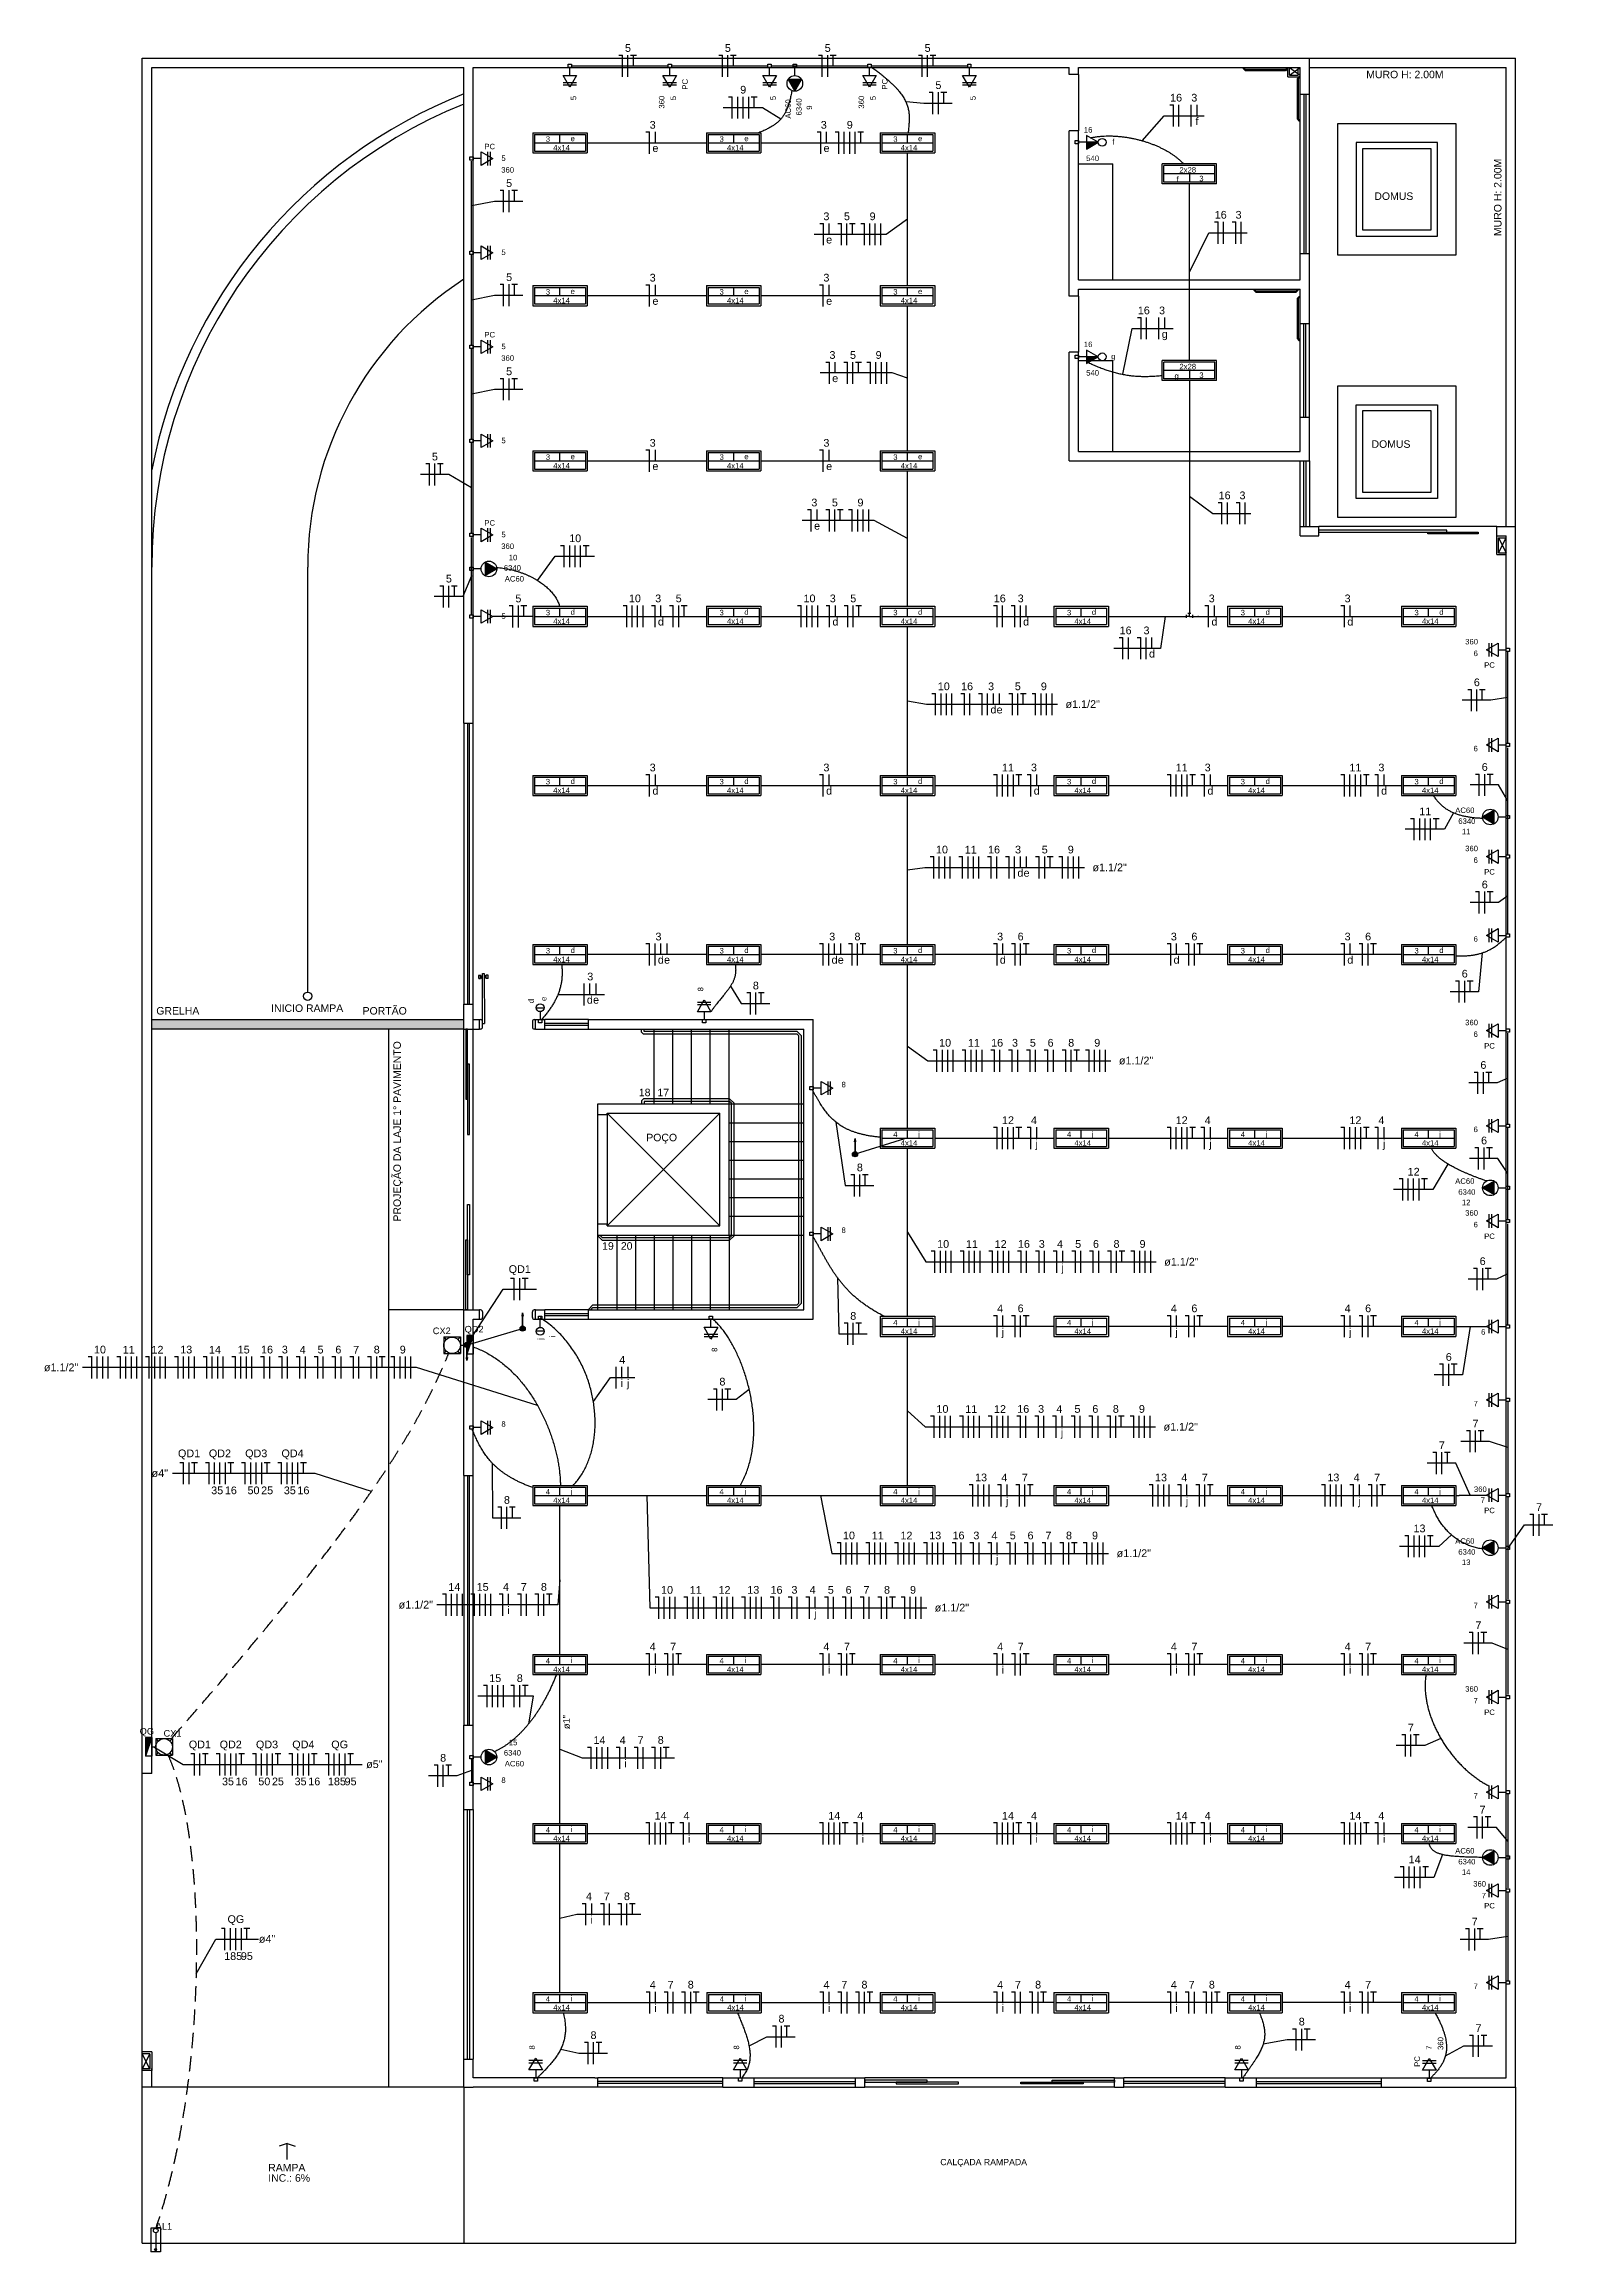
# Model space of a CAD drawing. Extents: x -47 to 87, y -70 to 0.
# Drawn here: x -47.1 to 1.2, y -70.3 to 0.5 of the extents above; entities that cross this region are included whole.
import ezdxf

# ---------------------------------------------------------------- set-up
doc = ezdxf.new("R2010")
doc.units = 0
doc.header["$MEASUREMENT"] = 0
doc.linetypes.add('DASHED', pattern=[0.75, 0.5, -0.25])
doc.layers.get('0').update_dxf_attribs({"linetype": 'CONTINUOUS'})
for name, color, linetype in [('1', 1, 'CONTINUOUS'), ('AL3', 3, 'CONTINUOUS'), ('COR30', 1, 'CONTINUOUS'), ('EL-CONDUTOS', 4, 'CONTINUOUS'), ('EL-FIOS', 9, 'CONTINUOUS'), ('EL-PONTOS', 9, 'CONTINUOUS'), ('EL-TEXTOS_CONDUTOS', 7, 'CONTINUOUS'), ('EL-TEXTOS_FIOS', 7, 'CONTINUOUS'), ('EL-TEXTOS_PONTOS', 3, 'CONTINUOUS'), ('EQUIP', 7, 'CONTINUOUS'), ('EQUIPAMENTOS', 7, 'CONTINUOUS'), ('ESQ', 7, 'CONTINUOUS'), ('P-SIMBOL', 3, 'CONTINUOUS'), ('PAREDES', 6, 'CONTINUOUS'), ('TEXTOS', 3, 'CONTINUOUS')]:
    doc.layers.add(name, color=color, linetype=linetype)
doc.styles.add('ARIAL', font='')
doc.styles.get('ARIAL').set_extended_font_data('Arial')
doc.dimstyles.get("Standard").update_dxf_attribs({"dimtxt": 0.18, "dimasz": 0.18, "dimexe": 0.18, "dimexo": 0.0625, "dimgap": 0.09, "dimtad": 0, "dimtih": 1, "dimtoh": 1, "dimdec": 4, "dimzin": 0, "dimtxsty": 'STANDARD', "dimcen": 0.09, "dimazin": 3, "dimtfac": 1, "dimtdec": 4, "dimtofl": 0, "dimtmove": 0, "dimatfit": 3, "dimtolj": 1, "dimtzin": 0})

msp = doc.modelspace()

# ---------------------------------------------------------------- texts
at = {"layer": 'COR30', "insert": (-17.042, -67.56), "char_height": 0.2, "width": 3.6, "attachment_point": 8, "style": 'ARIAL'}
msp.add_mtext('CALÇADA RAMPADA', dxfattribs=at)
at = {"layer": 'EL-TEXTOS_CONDUTOS', "insert": (-30.299, -53.303), "char_height": 0.2118, "width": 0.76248, "attachment_point": 8, "rotation": 90.00021, "style": 'ARIAL'}
msp.add_mtext('ø1"', dxfattribs=at)
at = {"layer": 'EL-TEXTOS_FIOS', "style": 'ARIAL'}
for s, insert, char_height, width, attachment_point in [('5', (-28.438, 0.202), 0.247, 0.29652, 8), ('5', (-25.238, 0.202), 0.247, 0.29652, 8), ('5', (-22.038, 0.202), 0.247, 0.29652, 8), ('5', (-18.837, 0.202), 0.247, 0.29652, 8), ('9', (-24.746, -1.134), 0.247, 0.29652, 8), ('5', (-18.492, -0.987), 0.247, 0.29652, 8), ('16', (-10.875, -1.39), 0.2471, 0.59304, 8), ('3', (-10.292, -1.39), 0.247, 0.29652, 8), ('3', (-27.647, -2.259), 0.247, 0.29652, 8), ('3', (-22.164, -2.259), 0.247, 0.29652, 8), ('9', (-21.331, -2.259), 0.247, 0.29652, 8), ('f', (-10.205, -2.136), 0.247, 0.29652, 8), ('e', (-27.559, -3.004), 0.247, 0.29652, 8), ('e', (-22.076, -3.004), 0.247, 0.29652, 8), ('5', (-32.247, -4.127), 0.247, 0.29652, 8), ('3', (-22.08, -5.191), 0.247, 0.29652, 8), ('5', (-21.422, -5.191), 0.247, 0.29652, 8), ('9', (-20.6, -5.191), 0.247, 0.29652, 8), ('16', (-9.445, -5.141), 0.2471, 0.59304, 8), ('3', (-8.873, -5.141), 0.247, 0.29652, 8), ('e', (-21.992, -5.937), 0.247, 0.29652, 8), ('5', (-32.247, -7.141), 0.247, 0.29652, 8), ('3', (-27.647, -7.156), 0.247, 0.29652, 8), ('3', (-22.08, -7.156), 0.247, 0.29652, 8), ('e', (-27.559, -7.901), 0.247, 0.29652, 8), ('e', (-21.993, -7.901), 0.247, 0.29652, 8), ('16', (-11.909, -8.205), 0.2471, 0.59304, 8), ('3', (-11.326, -8.205), 0.247, 0.29652, 8), ('g', (-11.239, -9.032), 0.247, 0.29652, 8), ('3', (-21.886, -9.633), 0.247, 0.29652, 8), ('5', (-21.228, -9.633), 0.247, 0.29652, 8), ('9', (-20.407, -9.633), 0.247, 0.29652, 8), ('5', (-32.247, -10.156), 0.247, 0.29652, 8), ('e', (-21.799, -10.378), 0.247, 0.29652, 8), ('5', (-34.624, -12.887), 0.247, 0.29652, 8), ('3', (-27.647, -12.448), 0.247, 0.29652, 8), ('3', (-22.08, -12.448), 0.247, 0.29652, 8), ('e', (-27.559, -13.194), 0.247, 0.29652, 8), ('e', (-21.993, -13.194), 0.247, 0.29652, 8), ('3', (-22.467, -14.359), 0.247, 0.29652, 8), ('5', (-21.809, -14.359), 0.247, 0.29652, 8), ('9', (-20.988, -14.359), 0.247, 0.29652, 8), ('16', (-9.32, -14.13), 0.2471, 0.59304, 8), ('3', (-8.748, -14.13), 0.247, 0.29652, 8), ('10', (-30.13, -15.506), 0.2471, 0.59304, 8), ('e', (-22.379, -15.104), 0.247, 0.29652, 8), ('5', (-34.177, -16.798), 0.247, 0.29652, 8), ('5', (-31.95, -17.433), 0.247, 0.29652, 8), ('10', (-28.216, -17.431), 0.2471, 0.59304, 8), ('3', (-27.471, -17.431), 0.247, 0.29652, 8), ('5', (-26.813, -17.431), 0.247, 0.29652, 8), ('10', (-22.622, -17.431), 0.2471, 0.59304, 8), ('3', (-21.877, -17.431), 0.247, 0.29652, 8), ('5', (-21.219, -17.431), 0.247, 0.29652, 8), ('16', (-16.525, -17.431), 0.2471, 0.59304, 8), ('3', (-15.855, -17.431), 0.247, 0.29652, 8), ('3', (-9.734, -17.431), 0.247, 0.29652, 8), ('3', (-5.38, -17.431), 0.247, 0.29652, 8), ('d', (-27.383, -18.176), 0.247, 0.29652, 8), ('d', (-21.79, -18.176), 0.247, 0.29652, 8), ('d', (-15.68, -18.176), 0.247, 0.29652, 8), ('16', (-12.493, -18.456), 0.2471, 0.59304, 8), ('3', (-11.823, -18.456), 0.247, 0.29652, 8), ('d', (-9.646, -18.176), 0.247, 0.29652, 8), ('d', (-5.293, -18.176), 0.247, 0.29652, 8), ('d', (-11.648, -19.201), 0.247, 0.29652, 8), ('10', (-18.319, -20.248), 0.2471, 0.59304, 8), ('16', (-17.573, -20.248), 0.2471, 0.59304, 8), ('3', (-16.804, -20.248), 0.247, 0.29652, 8), ('5', (-15.947, -20.248), 0.247, 0.29652, 8), ('9', (-15.113, -20.248), 0.247, 0.29652, 8), ('6', (-1.238, -20.119), 0.247, 0.29652, 8), ('d', (-16.727, -20.993), 0.247, 0.29652, 8), ('e', (-16.53, -20.993), 0.247, 0.29652, 8), ('ø1.1/2"', (-14.418, -20.82), 0.2471, 2.07564, 7), ('3', (-27.647, -22.847), 0.247, 0.29652, 8), ('3', (-22.08, -22.847), 0.247, 0.29652, 8), ('11', (-16.262, -22.847), 0.2471, 0.59304, 8), ('3', (-15.43, -22.847), 0.247, 0.29652, 8), ('11', (-10.696, -22.847), 0.2471, 0.59304, 8), ('3', (-9.863, -22.847), 0.247, 0.29652, 8), ('11', (-5.129, -22.847), 0.2471, 0.59304, 8), ('3', (-4.296, -22.847), 0.247, 0.29652, 8), ('6', (-0.985, -22.832), 0.247, 0.29652, 8), ('d', (-27.559, -23.593), 0.247, 0.29652, 8), ('d', (-21.993, -23.593), 0.247, 0.29652, 8), ('d', (-15.342, -23.593), 0.247, 0.29652, 8), ('d', (-9.775, -23.593), 0.247, 0.29652, 8), ('d', (-4.209, -23.593), 0.247, 0.29652, 8), ('11', (-2.894, -24.252), 0.2471, 0.59304, 8), ('10', (-18.377, -25.478), 0.2471, 0.59304, 8), ('11', (-17.456, -25.478), 0.2471, 0.59304, 8), ('16', (-16.709, -25.478), 0.2471, 0.59304, 8), ('3', (-15.94, -25.478), 0.247, 0.29652, 8), ('5', (-15.084, -25.478), 0.247, 0.29652, 8), ('9', (-14.25, -25.478), 0.247, 0.29652, 8), ('d', (-15.864, -26.224), 0.247, 0.29652, 8), ('e', (-15.666, -26.224), 0.247, 0.29652, 8), ('ø1.1/2"', (-13.555, -26.051), 0.2471, 2.07564, 7), ('6', (-0.985, -26.598), 0.247, 0.29652, 8), ('3', (-27.461, -28.264), 0.247, 0.29652, 8), ('3', (-21.894, -28.264), 0.247, 0.29652, 8), ('8', (-21.084, -28.264), 0.247, 0.29652, 8), ('3', (-16.514, -28.264), 0.247, 0.29652, 8), ('6', (-15.856, -28.264), 0.247, 0.29652, 8), ('3', (-10.947, -28.264), 0.247, 0.29652, 8), ('6', (-10.289, -28.264), 0.247, 0.29652, 8), ('3', (-5.38, -28.264), 0.247, 0.29652, 8), ('6', (-4.722, -28.264), 0.247, 0.29652, 8), ('d', (-27.384, -29.009), 0.247, 0.29652, 8), ('e', (-27.187, -29.009), 0.247, 0.29652, 8), ('d', (-21.818, -29.009), 0.247, 0.29652, 8), ('e', (-21.62, -29.009), 0.247, 0.29652, 8), ('d', (-16.426, -29.009), 0.247, 0.29652, 8), ('d', (-10.86, -29.009), 0.247, 0.29652, 8), ('d', (-5.293, -29.009), 0.247, 0.29652, 8), ('3', (-29.647, -29.545), 0.247, 0.29652, 8), ('8', (-24.341, -29.834), 0.247, 0.29652, 8), ('6', (-1.626, -29.454), 0.247, 0.29652, 8), ('d', (-29.659, -30.29), 0.247, 0.29652, 8), ('e', (-29.461, -30.29), 0.247, 0.29652, 8), ('10', (-18.277, -31.667), 0.2471, 0.59304, 8), ('11', (-17.355, -31.667), 0.2471, 0.59304, 8), ('16', (-16.609, -31.667), 0.2471, 0.59304, 8), ('3', (-16.038, -31.667), 0.247, 0.29652, 8), ('5', (-15.466, -31.667), 0.247, 0.29652, 8), ('6', (-14.895, -31.667), 0.247, 0.29652, 8), ('8', (-14.236, -31.667), 0.247, 0.29652, 8), ('9', (-13.402, -31.667), 0.247, 0.29652, 8), ('ø1.1/2"', (-12.707, -32.24), 0.2471, 2.07564, 7), ('6', (-1.029, -32.378), 0.247, 0.29652, 8), ('12', (-16.262, -34.145), 0.2471, 0.59304, 8), ('4', (-15.43, -34.145), 0.247, 0.29652, 8), ('12', (-10.696, -34.145), 0.2471, 0.59304, 8), ('4', (-9.863, -34.145), 0.247, 0.29652, 8), ('12', (-5.129, -34.145), 0.2471, 0.59304, 8), ('4', (-4.296, -34.145), 0.247, 0.29652, 8), ('j', (-15.342, -34.972), 0.247, 0.29652, 8), ('j', (-9.775, -34.972), 0.247, 0.29652, 8), ('j', (-4.209, -34.972), 0.247, 0.29652, 8), ('6', (-1.007, -34.797), 0.247, 0.29652, 8), ('8', (-21.008, -35.661), 0.247, 0.29652, 8), ('12', (-3.264, -35.794), 0.2471, 0.59304, 8), ('10', (-18.34, -38.112), 0.2471, 0.59304, 8), ('11', (-17.419, -38.112), 0.2471, 0.59304, 8), ('12', (-16.497, -38.112), 0.2471, 0.59304, 8), ('16', (-15.751, -38.112), 0.2471, 0.59304, 8), ('3', (-15.18, -38.112), 0.247, 0.29652, 8), ('4', (-14.597, -38.112), 0.247, 0.29652, 8), ('5', (-14.014, -38.112), 0.247, 0.29652, 8), ('6', (-13.443, -38.112), 0.247, 0.29652, 8), ('8', (-12.784, -38.112), 0.247, 0.29652, 8), ('9', (-11.95, -38.112), 0.247, 0.29652, 8), ('QD1', (-31.906, -38.982), 0.2471, 0.88956, 8), ('j', (-14.509, -38.939), 0.247, 0.29652, 8), ('ø1.1/2"', (-11.255, -38.684), 0.2471, 2.07564, 7), ('6', (-1.051, -38.664), 0.247, 0.29652, 8), ('8', (-21.22, -40.418), 0.247, 0.29652, 8), ('4', (-16.514, -40.176), 0.247, 0.29652, 8), ('6', (-15.856, -40.176), 0.247, 0.29652, 8), ('4', (-10.947, -40.176), 0.247, 0.29652, 8), ('6', (-10.289, -40.176), 0.247, 0.29652, 8), ('4', (-5.38, -40.176), 0.247, 0.29652, 8), ('6', (-4.722, -40.176), 0.247, 0.29652, 8), ('j', (-16.426, -41.003), 0.247, 0.29652, 8), ('j', (-10.86, -41.003), 0.247, 0.29652, 8), ('j', (-5.293, -41.003), 0.247, 0.29652, 8), ('10', (-45.357, -41.497), 0.2471, 0.59304, 8), ('11', (-44.436, -41.497), 0.2471, 0.59304, 8), ('12', (-43.515, -41.497), 0.2471, 0.59304, 8), ('13', (-42.593, -41.497), 0.2471, 0.59304, 8), ('14', (-41.672, -41.497), 0.2471, 0.59304, 8), ('15', (-40.751, -41.497), 0.2471, 0.59304, 8), ('16', (-40.004, -41.497), 0.2471, 0.59304, 8), ('3', (-39.433, -41.497), 0.247, 0.29652, 8), ('4', (-38.861, -41.497), 0.247, 0.29652, 8), ('5', (-38.29, -41.497), 0.247, 0.29652, 8), ('6', (-37.719, -41.497), 0.247, 0.29652, 8), ('7', (-37.147, -41.497), 0.247, 0.29652, 8), ('8', (-36.488, -41.497), 0.247, 0.29652, 8), ('9', (-35.655, -41.497), 0.247, 0.29652, 8), ('4', (-28.622, -41.819), 0.247, 0.29652, 8), ('6', (-2.138, -41.732), 0.247, 0.29652, 8), ('ø1.1/2"', (-46.052, -42.069), 0.2471, 2.07564, 9), ('i', (-28.633, -42.565), 0.247, 0.29652, 8), ('j', (-28.435, -42.647), 0.247, 0.29652, 8), ('8', (-25.412, -42.523), 0.247, 0.29652, 8), ('10', (-18.362, -43.398), 0.2471, 0.59304, 8), ('11', (-17.44, -43.398), 0.2471, 0.59304, 8), ('12', (-16.519, -43.398), 0.2471, 0.59304, 8), ('16', (-15.773, -43.398), 0.2471, 0.59304, 8), ('3', (-15.201, -43.398), 0.247, 0.29652, 8), ('4', (-14.618, -43.398), 0.247, 0.29652, 8), ('5', (-14.036, -43.398), 0.247, 0.29652, 8), ('6', (-13.464, -43.398), 0.247, 0.29652, 8), ('8', (-12.806, -43.398), 0.247, 0.29652, 8), ('9', (-11.972, -43.398), 0.247, 0.29652, 8), ('ø1.1/2"', (-11.277, -43.97), 0.2471, 2.07564, 7), ('7', (-1.281, -43.862), 0.247, 0.29652, 8), ('j', (-14.531, -44.225), 0.247, 0.29652, 8), ('7', (-2.359, -44.559), 0.247, 0.29652, 8), ('ø4"', (-43.176, -45.458), 0.2471, 0.88956, 9), ('QD1', (-42.502, -44.886), 0.2471, 0.88956, 8), ('QD2', (-41.513, -44.886), 0.2471, 0.88956, 8), ('QD3', (-40.35, -44.886), 0.2471, 0.88956, 8), ('QD4', (-39.187, -44.886), 0.2471, 0.88956, 8), ('35', (-41.601, -46.006), 0.2471, 0.59304, 8), ('16', (-41.163, -46.006), 0.2471, 0.59304, 8), ('50', (-40.437, -46.006), 0.2471, 0.59304, 8), ('25', (-40, -46.006), 0.2471, 0.59304, 8), ('35', (-39.274, -46.006), 0.2471, 0.59304, 8), ('16', (-38.837, -46.006), 0.2471, 0.59304, 8), ('13', (-17.125, -45.592), 0.2471, 0.59304, 8), ('4', (-16.379, -45.592), 0.247, 0.29652, 8), ('7', (-15.721, -45.592), 0.247, 0.29652, 8), ('13', (-11.359, -45.592), 0.2471, 0.59304, 8), ('4', (-10.613, -45.592), 0.247, 0.29652, 8), ('7', (-9.956, -45.592), 0.247, 0.29652, 8), ('13', (-5.836, -45.592), 0.2471, 0.59304, 8), ('4', (-5.091, -45.592), 0.247, 0.29652, 8), ('7', (-4.433, -45.592), 0.247, 0.29652, 8), ('8', (-32.316, -46.313), 0.247, 0.29652, 8), ('j', (-16.292, -46.42), 0.247, 0.29652, 8), ('j', (-10.526, -46.42), 0.247, 0.29652, 8), ('j', (-5.003, -46.42), 0.247, 0.29652, 8), ('7', (0.754, -46.54), 0.247, 0.29652, 8), ('10', (-21.357, -47.451), 0.2471, 0.59304, 8), ('11', (-20.436, -47.451), 0.2471, 0.59304, 8), ('12', (-19.515, -47.451), 0.2471, 0.59304, 8), ('13', (-18.593, -47.451), 0.2471, 0.59304, 8), ('16', (-17.847, -47.451), 0.2471, 0.59304, 8), ('3', (-17.275, -47.451), 0.247, 0.29652, 8), ('4', (-16.693, -47.451), 0.247, 0.29652, 8), ('5', (-16.11, -47.451), 0.247, 0.29652, 8), ('6', (-15.539, -47.451), 0.247, 0.29652, 8), ('7', (-14.967, -47.451), 0.247, 0.29652, 8), ('8', (-14.308, -47.451), 0.247, 0.29652, 8), ('9', (-13.474, -47.451), 0.247, 0.29652, 8), ('13', (-3.077, -47.225), 0.2471, 0.59304, 8), ('j', (-16.605, -48.279), 0.247, 0.29652, 8), ('ø1.1/2"', (-12.78, -48.024), 0.2471, 2.07564, 7), ('ø1.1/2"', (-34.686, -49.671), 0.2471, 2.07564, 9), ('14', (-34.004, -49.099), 0.2471, 0.59304, 8), ('15', (-33.094, -49.099), 0.2471, 0.59304, 8), ('4', (-32.349, -49.099), 0.247, 0.29652, 8), ('7', (-31.779, -49.099), 0.247, 0.29652, 8), ('8', (-31.132, -49.099), 0.247, 0.29652, 8), ('10', (-27.187, -49.194), 0.2471, 0.59304, 8), ('11', (-26.266, -49.194), 0.2471, 0.59304, 8), ('12', (-25.345, -49.194), 0.2471, 0.59304, 8), ('13', (-24.423, -49.194), 0.2471, 0.59304, 8), ('16', (-23.677, -49.194), 0.2471, 0.59304, 8), ('3', (-23.105, -49.194), 0.247, 0.29652, 8), ('4', (-22.523, -49.194), 0.247, 0.29652, 8), ('5', (-21.94, -49.194), 0.247, 0.29652, 8), ('6', (-21.369, -49.194), 0.247, 0.29652, 8), ('7', (-20.797, -49.194), 0.247, 0.29652, 8), ('8', (-20.139, -49.194), 0.247, 0.29652, 8), ('9', (-19.305, -49.194), 0.247, 0.29652, 8), ('ø1.1/2"', (-18.61, -49.766), 0.2471, 2.07564, 7), ('i', (-32.262, -49.844), 0.247, 0.29652, 8), ('j', (-22.435, -50.021), 0.247, 0.29652, 8), ('7', (-1.189, -50.325), 0.247, 0.29652, 8), ('4', (-27.647, -51.009), 0.247, 0.29652, 8), ('7', (-26.989, -51.009), 0.247, 0.29652, 8), ('4', (-22.08, -51.009), 0.247, 0.29652, 8), ('7', (-21.422, -51.009), 0.247, 0.29652, 8), ('4', (-16.514, -51.009), 0.247, 0.29652, 8), ('7', (-15.856, -51.009), 0.247, 0.29652, 8), ('4', (-10.947, -51.009), 0.247, 0.29652, 8), ('7', (-10.289, -51.009), 0.247, 0.29652, 8), ('4', (-5.38, -51.009), 0.247, 0.29652, 8), ('7', (-4.722, -51.009), 0.247, 0.29652, 8), ('i', (-27.559, -51.754), 0.247, 0.29652, 8), ('i', (-21.993, -51.754), 0.247, 0.29652, 8), ('i', (-16.426, -51.754), 0.247, 0.29652, 8), ('i', (-10.86, -51.754), 0.247, 0.29652, 8), ('i', (-5.293, -51.754), 0.247, 0.29652, 8), ('15', (-32.692, -52.023), 0.2471, 0.59304, 8), ('8', (-31.904, -52.023), 0.247, 0.29652, 8), ('8', (-27.389, -54.003), 0.247, 0.29652, 8), ('7', (-3.353, -53.602), 0.247, 0.29652, 8), ('QD1', (-42.155, -54.211), 0.2471, 0.88956, 8), ('QD2', (-41.167, -54.211), 0.2471, 0.88956, 8), ('QD3', (-40.004, -54.211), 0.2471, 0.88956, 8), ('QD4', (-38.84, -54.211), 0.2471, 0.88956, 8), ('QG', (-37.677, -54.211), 0.2471, 0.59304, 8), ('8', (-34.361, -54.575), 0.247, 0.29652, 8), ('14', (-29.351, -54.003), 0.2471, 0.59304, 8), ('4', (-28.606, -54.003), 0.247, 0.29652, 8), ('7', (-28.035, -54.003), 0.247, 0.29652, 8), ('35', (-41.255, -55.331), 0.2471, 0.59304, 8), ('16', (-40.817, -55.331), 0.2471, 0.59304, 8), ('50', (-40.091, -55.331), 0.2471, 0.59304, 8), ('25', (-39.654, -55.331), 0.2471, 0.59304, 8), ('35', (-38.928, -55.331), 0.2471, 0.59304, 8), ('16', (-38.49, -55.331), 0.2471, 0.59304, 8), ('185', (-37.764, -55.331), 0.2471, 0.88956, 8), ('95', (-37.327, -55.331), 0.2471, 0.59304, 8), ('ø5"', (-36.828, -54.783), 0.2471, 0.88956, 7), ('i', (-28.518, -54.749), 0.247, 0.29652, 8), ('14', (-27.396, -56.426), 0.2471, 0.59304, 8), ('4', (-26.563, -56.426), 0.247, 0.29652, 8), ('14', (-21.829, -56.426), 0.2471, 0.59304, 8), ('4', (-20.996, -56.426), 0.247, 0.29652, 8), ('14', (-16.262, -56.426), 0.2471, 0.59304, 8), ('4', (-15.43, -56.426), 0.247, 0.29652, 8), ('14', (-10.696, -56.426), 0.2471, 0.59304, 8), ('4', (-9.863, -56.426), 0.247, 0.29652, 8), ('14', (-5.129, -56.426), 0.2471, 0.59304, 8), ('4', (-4.296, -56.426), 0.247, 0.29652, 8), ('7', (-1.056, -56.233), 0.247, 0.29652, 8), ('i', (-26.476, -57.171), 0.247, 0.29652, 8), ('i', (-20.909, -57.171), 0.247, 0.29652, 8), ('i', (-15.342, -57.171), 0.247, 0.29652, 8), ('i', (-9.775, -57.171), 0.247, 0.29652, 8), ('i', (-4.209, -57.171), 0.247, 0.29652, 8), ('14', (-3.231, -57.827), 0.2471, 0.59304, 8), ('4', (-29.688, -59.01), 0.247, 0.29652, 8), ('7', (-29.118, -59.01), 0.247, 0.29652, 8), ('8', (-28.471, -59.01), 0.247, 0.29652, 8), ('QG', (-41.001, -59.807), 0.2471, 0.59304, 8), ('i', (-29.601, -59.756), 0.247, 0.29652, 8), ('7', (-1.308, -59.819), 0.247, 0.29652, 8), ('185', (-41.089, -60.927), 0.2471, 0.88956, 8), ('95', (-40.651, -60.927), 0.2471, 0.59304, 8), ('ø4"', (-40.265, -60.379), 0.2471, 0.88956, 7), ('4', (-27.643, -61.842), 0.247, 0.29652, 8), ('7', (-27.073, -61.842), 0.247, 0.29652, 8), ('8', (-26.427, -61.842), 0.247, 0.29652, 8), ('4', (-22.077, -61.842), 0.247, 0.29652, 8), ('7', (-21.506, -61.842), 0.247, 0.29652, 8), ('8', (-20.86, -61.842), 0.247, 0.29652, 8), ('4', (-16.514, -61.842), 0.247, 0.29652, 8), ('7', (-15.943, -61.842), 0.247, 0.29652, 8), ('8', (-15.297, -61.842), 0.247, 0.29652, 8), ('4', (-10.947, -61.842), 0.247, 0.29652, 8), ('7', (-10.377, -61.842), 0.247, 0.29652, 8), ('8', (-9.73, -61.842), 0.247, 0.29652, 8), ('4', (-5.38, -61.842), 0.247, 0.29652, 8), ('7', (-4.722, -61.842), 0.247, 0.29652, 8), ('i', (-27.556, -62.588), 0.247, 0.29652, 8), ('8', (-23.519, -62.932), 0.247, 0.29652, 8), ('i', (-21.989, -62.588), 0.247, 0.29652, 8), ('i', (-16.426, -62.588), 0.247, 0.29652, 8), ('i', (-10.86, -62.588), 0.247, 0.29652, 8), ('8', (-6.849, -63.026), 0.247, 0.29652, 8), ('i', (-5.293, -62.588), 0.247, 0.29652, 8), ('8', (-29.542, -63.46), 0.247, 0.29652, 8), ('7', (-1.185, -63.231), 0.247, 0.29652, 8)]:
    msp.add_mtext(s, dxfattribs=dict(at, insert=insert, char_height=char_height, width=width, attachment_point=attachment_point))
at = {"layer": 'EL-TEXTOS_PONTOS', "style": 'ARIAL'}
for s, insert, char_height, width, attachment_point, rotation in [('PC', (-26.52, -0.832), 0.1765, 0.4236, 8, 90.00021), ('PC', (-20.12, -0.832), 0.1765, 0.4236, 8, 90.00021), ('5', (-30.095, -1.274), 0.176, 0.2118, 8, 90.00021), ('360', (-27.269, -1.407), 0.1765, 0.6354, 8, 90.00021), ('5', (-26.895, -1.274), 0.176, 0.2118, 8, 90.00021), ('5', (-23.695, -1.274), 0.176, 0.2118, 8, 90.00021), ('AC60', (-23.217, -1.623), 0.1765, 0.8472, 8, 90.00021), ('6340', (-22.869, -1.558), 0.1765, 0.8472, 8, 90.00021), ('360', (-20.869, -1.407), 0.1765, 0.6354, 8, 90.00021), ('5', (-20.495, -1.274), 0.176, 0.2118, 8, 90.00021), ('5', (-17.295, -1.274), 0.176, 0.2118, 8, 90.00021), ('9', (-22.537, -1.58), 0.176, 0.2118, 8, 90.00021), ('d', (-31.452, -30.274), 0.176, 0.2118, 7, 90.00021), ('e', (-31.048, -30.201), 0.176, 0.2118, 7, 90.00021), ('8', (-26.025, -29.826), 0.176, 0.2118, 8, 90.00021), ('j', (-31.115, -40.999), 0.176, 0.2118, 9, 90.00021), ('i', (-30.769, -40.926), 0.176, 0.2118, 9, 90.00021), ('8', (-25.575, -41.374), 0.176, 0.2118, 8, 90.00021), ('8', (-32.426, -43.841), 0.176, 0.2118, 8, 0.00084), ('8', (-32.426, -55.254), 0.176, 0.2118, 8, 0.00084), ('360', (-2.311, -63.601), 0.1765, 0.6354, 8, 90.00021), ('8', (-31.422, -63.726), 0.176, 0.2118, 8, 90.00021), ('8', (-24.873, -63.726), 0.176, 0.2118, 8, 90.00021), ('8', (-8.807, -63.726), 0.176, 0.2118, 8, 90.00021), ('PC', (-3.06, -64.176), 0.1765, 0.4236, 8, 90.00021), ('7', (-2.686, -63.735), 0.176, 0.2118, 8, 90.00021)]:
    msp.add_mtext(s, dxfattribs=dict(at, insert=insert, char_height=char_height, width=width, attachment_point=attachment_point, rotation=rotation))
for s, insert, char_height, width, attachment_point in [('PC', (-32.868, -2.918), 0.1765, 0.4236, 8), ('3', (-31.071, -2.677), 0.176, 0.2118, 7), ('4x14', (-30.833, -2.953), 0.1765, 0.8472, 7), ('e', (-30.276, -2.66), 0.176, 0.2118, 7), ('3', (-25.505, -2.677), 0.176, 0.2118, 7), ('4x14', (-25.266, -2.953), 0.1765, 0.8472, 7), ('e', (-24.71, -2.66), 0.176, 0.2118, 7), ('3', (-19.938, -2.677), 0.176, 0.2118, 7), ('4x14', (-19.699, -2.953), 0.1765, 0.8472, 7), ('e', (-19.143, -2.66), 0.176, 0.2118, 7), ('16', (-13.693, -2.384), 0.1765, 0.4236, 8), ('f', (-12.888, -2.763), 0.176, 0.2118, 8), ('360', (-32.293, -3.667), 0.1765, 0.6354, 8), ('5', (-32.426, -3.292), 0.176, 0.2118, 8), ('540', (-13.549, -3.296), 0.1765, 0.6354, 8), ('2x28', (-10.234, -3.668), 0.1765, 0.8472, 9), ('f', (-10.79, -3.96), 0.176, 0.2118, 9), ('3', (-9.995, -3.944), 0.176, 0.2118, 9), ('5', (-32.426, -6.306), 0.176, 0.2118, 8), ('3', (-31.071, -7.574), 0.176, 0.2118, 7), ('4x14', (-30.833, -7.849), 0.1765, 0.8472, 7), ('e', (-30.276, -7.557), 0.176, 0.2118, 7), ('3', (-25.505, -7.574), 0.176, 0.2118, 7), ('4x14', (-25.266, -7.849), 0.1765, 0.8472, 7), ('e', (-24.71, -7.557), 0.176, 0.2118, 7), ('3', (-19.938, -7.574), 0.176, 0.2118, 7), ('4x14', (-19.699, -7.849), 0.1765, 0.8472, 7), ('e', (-19.143, -7.557), 0.176, 0.2118, 7), ('PC', (-32.868, -8.946), 0.1765, 0.4236, 8), ('5', (-32.426, -9.321), 0.176, 0.2118, 8), ('16', (-13.693, -9.256), 0.1765, 0.4236, 8), ('360', (-32.293, -9.695), 0.1765, 0.6354, 8), ('g', (-12.888, -9.693), 0.176, 0.2118, 8), ('2x28', (-10.234, -9.968), 0.1765, 0.8472, 9), ('540', (-13.549, -10.168), 0.1765, 0.6354, 8), ('g', (-10.79, -10.318), 0.176, 0.2118, 9), ('3', (-9.995, -10.244), 0.176, 0.2118, 9), ('5', (-32.426, -12.335), 0.176, 0.2118, 8), ('3', (-31.071, -12.866), 0.176, 0.2118, 7), ('e', (-30.276, -12.849), 0.176, 0.2118, 7), ('3', (-25.505, -12.866), 0.176, 0.2118, 7), ('e', (-24.71, -12.849), 0.176, 0.2118, 7), ('3', (-19.938, -12.866), 0.176, 0.2118, 7), ('e', (-19.143, -12.849), 0.176, 0.2118, 7), ('4x14', (-30.833, -13.142), 0.1765, 0.8472, 7), ('4x14', (-25.266, -13.142), 0.1765, 0.8472, 7), ('4x14', (-19.699, -13.142), 0.1765, 0.8472, 7), ('PC', (-32.868, -14.975), 0.1765, 0.4236, 8), ('360', (-32.293, -15.724), 0.1765, 0.6354, 8), ('5', (-32.426, -15.349), 0.176, 0.2118, 8), ('6340', (-32.142, -16.418), 0.1765, 0.8472, 8), ('10', (-32.12, -16.086), 0.1765, 0.4236, 8), ('AC60', (-32.077, -16.766), 0.1765, 0.8472, 8), ('3', (-31.071, -17.849), 0.176, 0.2118, 7), ('d', (-30.276, -17.832), 0.176, 0.2118, 7), ('3', (-25.505, -17.849), 0.176, 0.2118, 7), ('d', (-24.71, -17.832), 0.176, 0.2118, 7), ('3', (-19.938, -17.849), 0.176, 0.2118, 7), ('d', (-19.143, -17.832), 0.176, 0.2118, 7), ('3', (-14.371, -17.849), 0.176, 0.2118, 7), ('d', (-13.576, -17.832), 0.176, 0.2118, 7), ('3', (-8.805, -17.849), 0.176, 0.2118, 7), ('d', (-8.01, -17.832), 0.176, 0.2118, 7), ('3', (-3.238, -17.849), 0.176, 0.2118, 7), ('d', (-2.443, -17.832), 0.176, 0.2118, 7), ('5', (-32.426, -17.962), 0.176, 0.2118, 8), ('4x14', (-30.833, -18.124), 0.1765, 0.8472, 7), ('4x14', (-25.266, -18.124), 0.1765, 0.8472, 7), ('4x14', (-19.699, -18.124), 0.1765, 0.8472, 7), ('4x14', (-14.133, -18.124), 0.1765, 0.8472, 7), ('4x14', (-8.566, -18.124), 0.1765, 0.8472, 7), ('4x14', (-2.999, -18.124), 0.1765, 0.8472, 7), ('360', (-1.407, -18.781), 0.1765, 0.6354, 8), ('6', (-1.274, -19.155), 0.176, 0.2118, 8), ('PC', (-0.832, -19.53), 0.1765, 0.4236, 8), ('6', (-1.274, -22.205), 0.176, 0.2118, 8), ('3', (-31.071, -23.265), 0.176, 0.2118, 7), ('d', (-30.276, -23.249), 0.176, 0.2118, 7), ('3', (-25.505, -23.265), 0.176, 0.2118, 7), ('d', (-24.71, -23.249), 0.176, 0.2118, 7), ('3', (-19.938, -23.265), 0.176, 0.2118, 7), ('d', (-19.143, -23.249), 0.176, 0.2118, 7), ('3', (-14.371, -23.265), 0.176, 0.2118, 7), ('d', (-13.576, -23.249), 0.176, 0.2118, 7), ('3', (-8.805, -23.265), 0.176, 0.2118, 7), ('d', (-8.01, -23.249), 0.176, 0.2118, 7), ('3', (-3.238, -23.265), 0.176, 0.2118, 7), ('d', (-2.443, -23.249), 0.176, 0.2118, 7), ('4x14', (-30.833, -23.541), 0.1765, 0.8472, 7), ('4x14', (-25.266, -23.541), 0.1765, 0.8472, 7), ('4x14', (-19.699, -23.541), 0.1765, 0.8472, 7), ('4x14', (-14.133, -23.541), 0.1765, 0.8472, 7), ('4x14', (-8.566, -23.541), 0.1765, 0.8472, 7), ('4x14', (-2.999, -23.541), 0.1765, 0.8472, 7), ('AC60', (-1.623, -24.183), 0.1765, 0.8472, 8), ('6340', (-1.558, -24.531), 0.1765, 0.8472, 8), ('11', (-1.58, -24.862), 0.1765, 0.4236, 8), ('360', (-1.407, -25.406), 0.1765, 0.6354, 8), ('6', (-1.274, -25.78), 0.176, 0.2118, 8), ('PC', (-0.832, -26.155), 0.1765, 0.4236, 8), ('6', (-1.274, -28.305), 0.176, 0.2118, 8), ('3', (-31.071, -28.682), 0.176, 0.2118, 7), ('4x14', (-30.833, -28.958), 0.1765, 0.8472, 7), ('d', (-30.276, -28.665), 0.176, 0.2118, 7), ('3', (-25.505, -28.682), 0.176, 0.2118, 7), ('4x14', (-25.266, -28.958), 0.1765, 0.8472, 7), ('d', (-24.71, -28.665), 0.176, 0.2118, 7), ('3', (-19.938, -28.682), 0.176, 0.2118, 7), ('4x14', (-19.699, -28.958), 0.1765, 0.8472, 7), ('d', (-19.143, -28.665), 0.176, 0.2118, 7), ('3', (-14.371, -28.682), 0.176, 0.2118, 7), ('4x14', (-14.133, -28.958), 0.1765, 0.8472, 7), ('d', (-13.576, -28.665), 0.176, 0.2118, 7), ('3', (-8.805, -28.682), 0.176, 0.2118, 7), ('4x14', (-8.566, -28.958), 0.1765, 0.8472, 7), ('d', (-8.01, -28.665), 0.176, 0.2118, 7), ('3', (-3.238, -28.682), 0.176, 0.2118, 7), ('4x14', (-2.999, -28.958), 0.1765, 0.8472, 7), ('d', (-2.443, -28.665), 0.176, 0.2118, 7), ('360', (-1.407, -30.981), 0.1765, 0.6354, 8), ('6', (-1.274, -31.355), 0.176, 0.2118, 8), ('PC', (-0.832, -31.73), 0.1765, 0.4236, 8), ('8', (-21.527, -32.968), 0.176, 0.2118, 8), ('4', (-19.938, -34.563), 0.176, 0.2118, 7), ('j', (-19.143, -34.604), 0.176, 0.2118, 7), ('4', (-14.371, -34.563), 0.176, 0.2118, 7), ('j', (-13.576, -34.604), 0.176, 0.2118, 7), ('4', (-8.805, -34.563), 0.176, 0.2118, 7), ('j', (-8.01, -34.604), 0.176, 0.2118, 7), ('4', (-3.238, -34.563), 0.176, 0.2118, 7), ('j', (-2.443, -34.604), 0.176, 0.2118, 7), ('6', (-1.274, -34.405), 0.176, 0.2118, 8), ('4x14', (-19.699, -34.838), 0.1765, 0.8472, 7), ('4x14', (-14.133, -34.838), 0.1765, 0.8472, 7), ('4x14', (-8.566, -34.838), 0.1765, 0.8472, 7), ('4x14', (-2.999, -34.838), 0.1765, 0.8472, 7), ('AC60', (-1.623, -36.063), 0.1765, 0.8472, 8), ('6340', (-1.558, -36.411), 0.1765, 0.8472, 8), ('12', (-1.58, -36.743), 0.1765, 0.4236, 8), ('8', (-21.527, -37.637), 0.176, 0.2118, 8), ('360', (-1.407, -37.081), 0.1765, 0.6354, 8), ('6', (-1.274, -37.455), 0.176, 0.2118, 8), ('PC', (-0.832, -37.83), 0.1765, 0.4236, 8), ('CX2', (-34.693, -40.878), 0.2118, 0.76248, 7), ('QD2', (-33.672, -40.88), 0.2118, 0.76248, 7), ('4', (-19.938, -40.594), 0.176, 0.2118, 7), ('4x14', (-19.699, -40.869), 0.1765, 0.8472, 7), ('j', (-19.143, -40.635), 0.176, 0.2118, 7), ('4', (-14.371, -40.594), 0.176, 0.2118, 7), ('4x14', (-14.133, -40.869), 0.1765, 0.8472, 7), ('j', (-13.576, -40.635), 0.176, 0.2118, 7), ('4', (-8.805, -40.594), 0.176, 0.2118, 7), ('4x14', (-8.566, -40.869), 0.1765, 0.8472, 7), ('j', (-8.01, -40.635), 0.176, 0.2118, 7), ('4', (-3.238, -40.594), 0.176, 0.2118, 7), ('4x14', (-2.999, -40.869), 0.1765, 0.8472, 7), ('j', (-2.443, -40.635), 0.176, 0.2118, 7), ('6', (-1.034, -40.898), 0.176, 0.2118, 8), ('7', (-1.274, -43.189), 0.176, 0.2118, 8), ('4', (-31.071, -46.01), 0.176, 0.2118, 7), ('j', (-30.276, -46.052), 0.176, 0.2118, 7), ('4', (-25.505, -46.01), 0.176, 0.2118, 7), ('j', (-24.71, -46.052), 0.176, 0.2118, 7), ('4', (-19.938, -46.01), 0.176, 0.2118, 7), ('j', (-19.143, -46.052), 0.176, 0.2118, 7), ('4', (-14.371, -46.01), 0.176, 0.2118, 7), ('j', (-13.576, -46.052), 0.176, 0.2118, 7), ('4', (-8.805, -46.01), 0.176, 0.2118, 7), ('j', (-8.01, -46.052), 0.176, 0.2118, 7), ('4', (-3.238, -46.01), 0.176, 0.2118, 7), ('j', (-2.443, -46.052), 0.176, 0.2118, 7), ('360', (-1.126, -45.935), 0.1765, 0.6354, 8), ('4x14', (-30.833, -46.286), 0.1765, 0.8472, 7), ('4x14', (-25.266, -46.286), 0.1765, 0.8472, 7), ('4x14', (-19.699, -46.286), 0.1765, 0.8472, 7), ('4x14', (-14.133, -46.286), 0.1765, 0.8472, 7), ('4x14', (-8.566, -46.286), 0.1765, 0.8472, 7), ('4x14', (-2.999, -46.286), 0.1765, 0.8472, 7), ('7', (-1.048, -46.281), 0.176, 0.2118, 8), ('PC', (-0.832, -46.613), 0.1765, 0.4236, 8), ('AC60', (-1.623, -47.594), 0.1765, 0.8472, 8), ('6340', (-1.558, -47.942), 0.1765, 0.8472, 8), ('13', (-1.58, -48.274), 0.1765, 0.4236, 8), ('7', (-1.274, -49.655), 0.176, 0.2118, 8), ('4', (-31.071, -51.427), 0.176, 0.2118, 7), ('4x14', (-30.833, -51.703), 0.1765, 0.8472, 7), ('i', (-30.276, -51.41), 0.176, 0.2118, 7), ('4', (-25.505, -51.427), 0.176, 0.2118, 7), ('4x14', (-25.266, -51.703), 0.1765, 0.8472, 7), ('i', (-24.71, -51.41), 0.176, 0.2118, 7), ('4', (-19.938, -51.427), 0.176, 0.2118, 7), ('4x14', (-19.699, -51.703), 0.1765, 0.8472, 7), ('i', (-19.143, -51.41), 0.176, 0.2118, 7), ('4', (-14.371, -51.427), 0.176, 0.2118, 7), ('4x14', (-14.133, -51.703), 0.1765, 0.8472, 7), ('i', (-13.576, -51.41), 0.176, 0.2118, 7), ('4', (-8.805, -51.427), 0.176, 0.2118, 7), ('4x14', (-8.566, -51.703), 0.1765, 0.8472, 7), ('i', (-8.01, -51.41), 0.176, 0.2118, 7), ('4', (-3.238, -51.427), 0.176, 0.2118, 7), ('4x14', (-2.999, -51.703), 0.1765, 0.8472, 7), ('i', (-2.443, -51.41), 0.176, 0.2118, 7), ('360', (-1.407, -52.331), 0.1765, 0.6354, 8), ('7', (-1.274, -52.705), 0.176, 0.2118, 8), ('PC', (-0.832, -53.08), 0.1765, 0.4236, 8), ('QG', (-44.085, -53.761), 0.2118, 0.50832, 7), ('CX1', (-43.319, -53.773), 0.2118, 0.76248, 7), ('6340', (-32.142, -54.378), 0.1765, 0.8472, 8), ('15', (-32.12, -54.047), 0.1765, 0.4236, 8), ('AC60', (-32.077, -54.726), 0.1765, 0.8472, 8), ('7', (-1.274, -55.755), 0.176, 0.2118, 8), ('4', (-31.071, -56.844), 0.176, 0.2118, 7), ('4x14', (-30.833, -57.119), 0.1765, 0.8472, 7), ('i', (-30.276, -56.827), 0.176, 0.2118, 7), ('4', (-25.505, -56.844), 0.176, 0.2118, 7), ('4x14', (-25.266, -57.119), 0.1765, 0.8472, 7), ('i', (-24.71, -56.827), 0.176, 0.2118, 7), ('4', (-19.938, -56.844), 0.176, 0.2118, 7), ('4x14', (-19.699, -57.119), 0.1765, 0.8472, 7), ('i', (-19.143, -56.827), 0.176, 0.2118, 7), ('4', (-14.371, -56.844), 0.176, 0.2118, 7), ('4x14', (-14.133, -57.119), 0.1765, 0.8472, 7), ('i', (-13.576, -56.827), 0.176, 0.2118, 7), ('4', (-8.805, -56.844), 0.176, 0.2118, 7), ('4x14', (-8.566, -57.119), 0.1765, 0.8472, 7), ('i', (-8.01, -56.827), 0.176, 0.2118, 7), ('4', (-3.238, -56.844), 0.176, 0.2118, 7), ('4x14', (-2.999, -57.119), 0.1765, 0.8472, 7), ('i', (-2.443, -56.827), 0.176, 0.2118, 7), ('AC60', (-1.623, -57.517), 0.1765, 0.8472, 8), ('6340', (-1.558, -57.865), 0.1765, 0.8472, 8), ('14', (-1.58, -58.197), 0.1765, 0.4236, 8), ('360', (-1.149, -58.575), 0.1765, 0.6354, 8), ('7', (-1.015, -58.95), 0.176, 0.2118, 8), ('PC', (-0.832, -59.276), 0.1765, 0.4236, 8), ('4', (-31.071, -62.26), 0.176, 0.2118, 7), ('i', (-30.276, -62.244), 0.176, 0.2118, 7), ('4', (-25.497, -62.26), 0.176, 0.2118, 7), ('i', (-24.703, -62.244), 0.176, 0.2118, 7), ('4', (-19.938, -62.26), 0.176, 0.2118, 7), ('i', (-19.143, -62.244), 0.176, 0.2118, 7), ('4', (-14.371, -62.26), 0.176, 0.2118, 7), ('i', (-13.576, -62.244), 0.176, 0.2118, 7), ('4', (-8.805, -62.26), 0.176, 0.2118, 7), ('i', (-8.01, -62.244), 0.176, 0.2118, 7), ('4', (-3.238, -62.26), 0.176, 0.2118, 7), ('i', (-2.443, -62.244), 0.176, 0.2118, 7), ('7', (-1.274, -61.855), 0.176, 0.2118, 8), ('4x14', (-30.833, -62.536), 0.1765, 0.8472, 7), ('4x14', (-25.259, -62.536), 0.1765, 0.8472, 7), ('4x14', (-19.699, -62.536), 0.1765, 0.8472, 7), ('4x14', (-14.133, -62.536), 0.1765, 0.8472, 7), ('4x14', (-8.566, -62.536), 0.1765, 0.8472, 7), ('4x14', (-2.999, -62.536), 0.1765, 0.8472, 7), ('AL1', (-43.57, -69.562), 0.2118, 0.76248, 7)]:
    msp.add_mtext(s, dxfattribs=dict(at, insert=insert, char_height=char_height, width=width, attachment_point=attachment_point))
at = {"layer": 'TEXTOS', "char_height": 0.24, "attachment_point": 7, "style": 'ARIAL'}
for s, insert, width in [('MURO H: 2.00M', (-4.782, -0.643), 3.744), ('DOMUS', (-4.522, -4.541), 1.44), ('DOMUS', (-4.614, -12.483), 1.44), ('GRELHA', (-43.552, -30.639), 1.728), ('INICIO RAMPA', (-39.872, -30.555), 3.456), ('PORTÃO', (-36.942, -30.639), 1.728), ('18', (-28.09, -33.255), 0.576), ('17', (-27.494, -33.255), 0.576), ('POÇO', (-27.852, -34.769), 1.152), ('19', (-29.266, -38.173), 0.576), ('20', (-28.666, -38.173), 0.576), ('RAMPA', (-39.966, -67.697), 1.44), ('INC.: 6%', (-39.966, -68.031), 2.304)]:
    msp.add_mtext(s, dxfattribs=dict(at, insert=insert, width=width))
at = {"layer": 'TEXTOS', "char_height": 0.24, "attachment_point": 7, "rotation": 90.00021, "style": 'ARIAL'}
for s, insert, width in [('MURO H: 2.00M', (-0.445, -5.696), 3.744), ('PROJEÇÃO DA LAJE 1° PAVIMENTO', (-35.642, -37.268), 8.352)]:
    msp.add_mtext(s, dxfattribs=dict(at, insert=insert, width=width))

# ---------------------------------------------------------------- hatches: boundary and pattern name
at = {"linetype": 'CONTINUOUS'}
msp.add_hatch(color=256, dxfattribs=at).paths.add_polyline_path([(-43.7, -30.8), (-43.7, -31.1), (-33.7, -31.1), (-33.7, -30.8), (-43.7, -30.8)])
at = {"layer": 'P-SIMBOL', "linetype": 'CONTINUOUS'}
for points in [[(-23.092, -0.681), (-23.092, -1.056), (-23.308, -0.681)], [(-23.092, -0.681), (-23.092, -1.056), (-22.875, -0.681)], [(-13.743, -2.692), (-13.368, -2.692), (-13.743, -2.909)], [(-13.743, -9.564), (-13.368, -9.564), (-13.743, -9.781)], [(-33.019, -16.358), (-32.644, -16.358), (-33.019, -16.142)], [(-33.019, -16.358), (-32.644, -16.358), (-33.019, -16.575)], [(-0.681, -24.307), (-1.056, -24.307), (-0.681, -24.091)], [(-0.681, -24.307), (-1.056, -24.307), (-0.681, -24.524)], [(-0.681, -36.188), (-1.056, -36.188), (-0.681, -35.971)], [(-0.681, -36.188), (-1.056, -36.188), (-0.681, -36.404)], [(-33.4, -40.919), (-33.6, -40.919), (-33.6, -41.521)], [(-0.681, -47.719), (-1.056, -47.719), (-0.681, -47.503)], [(-0.681, -47.719), (-1.056, -47.719), (-0.681, -47.936)], [(-43.699, -53.792), (-43.898, -53.792), (-43.898, -54.394)], [(-33.019, -54.425), (-32.644, -54.425), (-33.019, -54.208)], [(-33.019, -54.425), (-32.644, -54.425), (-33.019, -54.641)], [(-0.681, -57.642), (-1.056, -57.642), (-0.681, -57.425)], [(-0.681, -57.642), (-1.056, -57.642), (-0.681, -57.858)], [(-43.57, -70.275), (-43.53, -70.188), (-43.61, -70.188)]]:
    msp.add_hatch(color=256, dxfattribs=at).paths.add_polyline_path(points)

# ---------------------------------------------------------------- linework, layer by layer
at = {"linetype": 'CONTINUOUS'}
for p, q in [((-6.9, -1.15), (-6.6, -1.15)), ((-6.771, -6.25), (-6.771, -1.15)), ((-6.711, -6.25), (-6.711, -1.15)), ((-6.9, -6.25), (-6.6, -6.25)), ((-6.9, -8.5), (-6.6, -8.5)), ((-6.78, -11.5), (-6.78, -8.5)), ((-6.72, -11.5), (-6.72, -8.5)), ((-6.9, -11.5), (-6.6, -11.5)), ((-36.1, -40.1), (-36.1, -31.1)), ((-24.659, -35.3), (-22.8, -35.3)), ((-25.2, -35.9), (-22.8, -35.9)), ((-25.2, -36.5), (-22.8, -36.5)), ((-25.2, -37.1), (-22.8, -37.1)), ((-25.2, -37.7), (-22.8, -37.7)), ((-33.7, -40.1), (-36.1, -40.1))]:
    msp.add_line(p, q, dxfattribs=at)
for p, q in [((-6.9, -15), (-6.9, -12.9)), ((-6.78, -15), (-6.78, -12.9)), ((-6.72, -12.9), (-6.72, -15)), ((-6.6, -12.9), (-6.6, -15)), ((-0.6, -15), (-6.3, -15)), ((-2.205, -15.12), (-6.3, -15.12)), ((-6.3, -15.18), (-2.205, -15.18)), ((-2.205, -15.18), (-2.205, -15.12)), ((-33.7, -21.3), (-33.7, -30.3)), ((-33.58, -21.3), (-33.58, -30.3)), ((-33.52, -30.3), (-33.52, -21.3)), ((-33.4, -30.3), (-33.4, -21.3)), ((-43.7, -30.8), (-33.7, -30.8)), ((-33.7, -31.1), (-43.7, -31.1)), ((-29.7, -30.8), (-31.1, -30.8)), ((-29.7, -30.92), (-31.1, -30.92)), ((-31.1, -30.98), (-29.7, -30.98)), ((-31.1, -31.1), (-29.7, -31.1)), ((-27.6, -33.5), (-27.6, -31.1)), ((-27, -33.5), (-27, -31.1)), ((-26.4, -33.5), (-26.4, -31.1)), ((-25.8, -33.5), (-25.8, -31.1)), ((-25.2, -33.5), (-25.2, -31.1)), ((-29.1, -33.852), (-29.4, -33.852)), ((-29.4, -37.352), (-29.4, -33.852)), ((-29.1, -37.4), (-25.5, -33.8)), ((-29.1, -33.8), (-25.5, -37.4)), ((-29.1, -33.852), (-29.1, -37.352)), ((-25.2, -33.5), (-22.8, -33.5)), ((-25.2, -34.1), (-22.8, -34.1)), ((-25.2, -34.7), (-23.296, -34.7)), ((-25.2, -35.3), (-24.659, -35.3)), ((-23.296, -34.7), (-22.8, -34.7)), ((-29.1, -37.352), (-29.4, -37.352)), ((-29.4, -40.1), (-29.4, -37.7)), ((-28.8, -37.7), (-28.8, -40.1)), ((-28.2, -37.7), (-28.2, -40.1)), ((-27.6, -37.7), (-27.6, -40.1)), ((-27, -37.7), (-27, -40.1)), ((-26.4, -37.7), (-26.4, -40.1)), ((-25.8, -37.7), (-25.8, -40.1)), ((-25.2, -37.7), (-25.2, -40.1)), ((-29.7, -40.1), (-31.1, -40.1)), ((-29.7, -40.22), (-31.1, -40.22)), ((-31.1, -40.28), (-29.7, -40.28)), ((-31.1, -40.4), (-29.7, -40.4)), ((-33.7, -45.4), (-33.7, -53.4)), ((-33.58, -45.4), (-33.58, -53.4)), ((-33.52, -53.4), (-33.52, -45.4)), ((-33.4, -53.4), (-33.4, -45.4)), ((-33.7, -64.1), (-33.7, -56.1)), ((-33.58, -64.1), (-33.58, -56.1)), ((-33.52, -56.1), (-33.52, -64.1)), ((-33.4, -56.1), (-33.4, -64.1)), ((-44, -70), (-44, -65)), ((-33.7, -65), (-33.7, -70)), ((-25.4, -64.7), (-29.4, -64.7)), ((-25.4, -64.82), (-29.4, -64.82)), ((-25.4, -64.88), (-29.4, -64.88)), ((-25.4, -65), (-29.4, -65)), ((-24.4, -64.7), (-21.15, -64.7)), ((-24.4, -64.82), (-21.15, -64.82)), ((-24.4, -64.88), (-21.15, -64.88)), ((-24.4, -65), (-21.15, -65)), ((-12.85, -65), (-20.85, -65)), ((-9.3, -64.7), (-12.55, -64.7)), ((-9.3, -64.82), (-12.55, -64.82)), ((-9.3, -64.88), (-12.55, -64.88)), ((-9.3, -65), (-12.55, -65)), ((-8.3, -64.7), (-4.3, -64.7)), ((-8.3, -64.82), (-4.3, -64.82)), ((-8.3, -64.88), (-4.3, -64.88)), ((-8.3, -65), (-4.3, -65)), ((-0.6, -64.7), (-0.3, -64.7)), ((0, -65), (0, -70)), ((-44, -70), (0, -70))]:
    msp.add_line(p, q)
at = {"color": 8}
for p, q in [((-33.7, -40.1), (-33.7, -31.1)), ((-33.4, -40.1), (-33.4, -31.1)), ((-12.85, -64.7), (-20.85, -64.7)), ((-12.85, -65), (-20.85, -65))]:
    msp.add_line(p, q, dxfattribs=at)
for points in [[(-7.311, -0.3), (-7.311, -0.34), (-7.371, -0.4), (-7.371, -0.4), (-8.651, -0.4), (-8.711, -0.34), (-8.711, -0.34), (-8.711, -0.3)], [(-7.347, -0.3), (-7.347, -0.34), (-7.371, -0.364), (-7.371, -0.364), (-8.651, -0.364), (-8.675, -0.34), (-8.675, -0.34), (-8.675, -0.3)], [(-6.9, -0.6), (-6.94, -0.6), (-7, -0.66), (-7, -0.66), (-7, -1.94), (-6.94, -2), (-6.94, -2), (-6.9, -2)], [(-6.9, -0.636), (-6.94, -0.636), (-6.964, -0.66), (-6.964, -0.66), (-6.964, -1.94), (-6.94, -1.964), (-6.94, -1.964), (-6.9, -1.964)], [(-6.974, -7.4), (-6.974, -7.44), (-7.034, -7.5), (-7.034, -7.5), (-8.314, -7.5), (-8.374, -7.44), (-8.374, -7.44), (-8.374, -7.4)], [(-7.01, -7.4), (-7.01, -7.44), (-7.034, -7.464), (-7.034, -7.464), (-8.314, -7.464), (-8.338, -7.44), (-8.338, -7.44), (-8.338, -7.4)], [(-6.9, -7.641), (-6.94, -7.641), (-7, -7.701), (-7, -7.701), (-7, -8.981), (-6.94, -9.041), (-6.94, -9.041), (-6.9, -9.041)], [(-6.9, -7.676), (-6.94, -7.676), (-6.964, -7.701), (-6.964, -7.701), (-6.964, -8.981), (-6.94, -9.005), (-6.94, -9.005), (-6.9, -9.005)], [(-22.96, -34.552), (-22.96, -31.32), (-23.02, -31.26), (-23.02, -31.26), (-27.94, -31.26), (-28, -31.2), (-28, -31.2), (-28, -31.1)], [(-22.88, -34.517), (-22.88, -31.32), (-23.02, -31.18), (-23.02, -31.18), (-27.92, -31.18), (-27.92, -31.1)], [(-25.04, -33.491), (-25.04, -33.48), (-25.18, -33.34), (-25.18, -33.34), (-27.94, -33.34), (-28, -33.4), (-28, -33.4), (-28, -33.5)], [(-25.12, -33.491), (-25.12, -33.48), (-25.18, -33.42), (-25.18, -33.42), (-27.92, -33.42), (-27.92, -33.5)], [(-25.12, -35.503), (-25.12, -33.5)], [(-25.04, -35.468), (-25.04, -33.5)], [(-29.7, -40.1), (-29.7, -40.08), (-29.56, -39.94), (-29.56, -39.94), (-23.02, -39.94), (-22.96, -39.88), (-22.96, -39.88), (-22.96, -34.552)], [(-29.62, -40.1), (-29.62, -40.08), (-29.56, -40.02), (-29.56, -40.02), (-23.02, -40.02), (-22.88, -39.88), (-22.88, -39.88), (-22.88, -34.517)], [(-29.4, -37.7), (-29.4, -37.72), (-29.26, -37.86), (-29.26, -37.86), (-25.18, -37.86), (-25.04, -37.72), (-25.04, -37.72), (-25.04, -35.468)], [(-29.32, -37.7), (-29.32, -37.72), (-29.26, -37.78), (-29.26, -37.78), (-25.18, -37.78), (-25.12, -37.72), (-25.12, -37.72), (-25.12, -35.503)], [(-29.4, -40.1), (-29.4, -37.71)]]:
    msp.add_lwpolyline(points)
at = {"linetype": 'CONTINUOUS'}
for points in [[(-5.1, -5.7), (-2.5, -5.7), (-2.5, -2.7), (-5.1, -2.7), (-5.1, -5.7)], [(-5.1, -5.7), (-2.5, -5.7), (-2.5, -2.7), (-5.1, -2.7), (-5.1, -5.7)], [(-4.9, -5.5), (-2.7, -5.5), (-2.7, -2.9), (-4.9, -2.9), (-4.9, -5.5)], [(-5.1, -11.1), (-2.5, -11.1), (-2.5, -14.1), (-5.1, -14.1), (-5.1, -11.1)], [(-5.1, -11.1), (-2.5, -11.1), (-2.5, -14.1), (-5.1, -14.1), (-5.1, -11.1)], [(-4.9, -13.9), (-2.7, -13.9), (-2.7, -11.3), (-4.9, -11.3), (-4.9, -13.9)]]:
    msp.add_lwpolyline(points, close=True, dxfattribs=at)
for points in [[(-1.2, -15.24), (-2.805, -15.24), (-2.805, -15.18), (-1.2, -15.18), (-1.2, -15.24)], [(-33.638, -33.35), (-33.575, -33.35), (-33.575, -31.1), (-33.638, -31.1), (-33.638, -33.35)], [(-33.575, -34.475), (-33.511, -34.475), (-33.511, -32.225), (-33.575, -32.225), (-33.575, -34.475)], [(-33.575, -36.725), (-33.511, -36.725), (-33.511, -38.975), (-33.575, -38.975), (-33.575, -36.725)], [(-33.638, -37.85), (-33.575, -37.85), (-33.575, -40.1), (-33.638, -40.1), (-33.638, -37.85)], [(-18.85, -64.779), (-20.85, -64.779), (-20.85, -64.838), (-18.85, -64.838), (-18.85, -64.779)], [(-17.85, -64.838), (-19.85, -64.838), (-19.85, -64.897), (-17.85, -64.897), (-17.85, -64.838)], [(-15.85, -64.838), (-13.85, -64.838), (-13.85, -64.897), (-15.85, -64.897), (-15.85, -64.838)], [(-14.85, -64.779), (-12.85, -64.779), (-12.85, -64.838), (-14.85, -64.838), (-14.85, -64.779)]]:
    msp.add_lwpolyline(points, close=True)
at = {"layer": '1'}
for p, q in [((-7.24, -0.54), (-6.9, -0.3)), ((-7.24, -0.3), (-6.9, -0.54)), ((-0.54, -15.84), (-0.3, -15.36)), ((-0.54, -15.36), (-0.3, -15.84)), ((-38.7, -29.917), (-38.7, -16.3)), ((-36.1, -65), (-36.1, -40.1)), ((-43.76, -63.927), (-44, -64.407)), ((-43.76, -64.407), (-44, -63.927)), ((-33.7, -65), (-43.7, -65))]:
    msp.add_line(p, q, dxfattribs=at)
msp.add_circle((-38.7, -30.049), 0.132, dxfattribs=at)
msp.add_arc((-27.7, -16.3), 11, 123.056, 180, dxfattribs=at)
at = {"layer": 'AL3'}
for radius, start, end in [(16.3, 111.598, 168.99), (16, 112.024, 180)]:
    msp.add_arc((-27.7, -16.3), radius, start, end, dxfattribs=at)
at = {"layer": 'EL-CONDUTOS', "linetype": 'CONTINUOUS'}
for p, q in [((-10.55, -17.83), (-10.55, -17.93)), ((-10.45, -17.88), (-10.55, -17.88)), ((-10.5, -17.78), (-10.4, -17.78)), ((-10.45, -17.88), (-10.45, -17.78)), ((-10.45, -17.88), (-10.35, -17.88)), ((-10.35, -17.83), (-10.35, -17.93))]:
    msp.add_line(p, q, dxfattribs=at)
at = {"layer": 'EL-CONDUTOS'}
for p, q in [((-21.163, -35.112), (-21.163, -34.612)), ((-19.579, -34.623), (-21.163, -35.112)), ((-31.814, -40.696), (-31.814, -40.196)), ((-33.504, -41.192), (-31.814, -40.696)), ((-33.6, -41.22), (-33.6, -41.72))]:
    msp.add_line(p, q, dxfattribs=at)
at = {"layer": 'EL-CONDUTOS', "const_width": 0.0833}
for points in [[(-21.121, -35.112, 1), (-21.205, -35.112, 1)], [(-31.773, -40.696, 1), (-31.856, -40.696, 1)], [(-33.558, -41.22, 1), (-33.641, -41.22, 1)]]:
    msp.add_lwpolyline(points, format="xyb", close=True, dxfattribs=at)
at = {"layer": 'EL-CONDUTOS'}
for centre in [(-21.163, -35.112), (-31.814, -40.696), (-33.6, -41.22)]:
    msp.add_circle(centre, 0.0833, dxfattribs=at)
at = {"layer": 'EL-CONDUTOS', "linetype": 'CONTINUOUS'}
for points, knots in [([(-30.247, -0.247), (-30.198, -0.247), (-30.103, -0.247), (-29.965, -0.247), (-29.835, -0.247), (-29.714, -0.247), (-29.599, -0.247), (-29.491, -0.247), (-29.389, -0.247), (-29.292, -0.247), (-29.2, -0.247), (-29.112, -0.247), (-29.027, -0.247), (-28.945, -0.247), (-28.865, -0.247), (-28.786, -0.247), (-28.708, -0.247), (-28.63, -0.247), (-28.551, -0.247), (-28.472, -0.247), (-28.39, -0.247), (-28.306, -0.247), (-28.218, -0.247), (-28.127, -0.247), (-28.031, -0.247), (-27.93, -0.247), (-27.824, -0.247), (-27.711, -0.247), (-27.59, -0.247), (-27.462, -0.247), (-27.326, -0.247), (-27.232, -0.247), (-27.184, -0.247)], [0, 0, 0, 0, 0.147153, 0.285121, 0.414556, 0.536109, 0.650431, 0.758174, 0.859989, 0.956527, 1.04844, 1.136378, 1.220992, 1.302935, 1.382857, 1.461409, 1.539243, 1.61701, 1.695362, 1.774948, 1.856422, 1.940433, 2.027634, 2.118675, 2.214207, 2.314883, 2.421352, 2.534267, 2.654279, 2.782038, 2.918196, 3.063405, 3.063405, 3.063405, 3.063405]), ([(-27.047, -0.247), (-26.998, -0.247), (-26.903, -0.247), (-26.765, -0.247), (-26.635, -0.247), (-26.514, -0.247), (-26.399, -0.247), (-26.291, -0.247), (-26.189, -0.247), (-26.092, -0.247), (-26, -0.247), (-25.912, -0.247), (-25.827, -0.247), (-25.745, -0.247), (-25.665, -0.247), (-25.586, -0.247), (-25.508, -0.247), (-25.43, -0.247), (-25.351, -0.247), (-25.272, -0.247), (-25.19, -0.247), (-25.106, -0.247), (-25.018, -0.247), (-24.927, -0.247), (-24.831, -0.247), (-24.73, -0.247), (-24.624, -0.247), (-24.511, -0.247), (-24.39, -0.247), (-24.262, -0.247), (-24.126, -0.247), (-24.032, -0.247), (-23.984, -0.247)], [0, 0, 0, 0, 0.147153, 0.285121, 0.414556, 0.536109, 0.650431, 0.758174, 0.859989, 0.956527, 1.04844, 1.136378, 1.220992, 1.302935, 1.382857, 1.461409, 1.539243, 1.61701, 1.695362, 1.774948, 1.856422, 1.940433, 2.027634, 2.118675, 2.214207, 2.314883, 2.421352, 2.534267, 2.654279, 2.782038, 2.918196, 3.063405, 3.063405, 3.063405, 3.063405]), ([(-23.847, -0.247), (-23.798, -0.247), (-23.703, -0.247), (-23.565, -0.247), (-23.435, -0.247), (-23.314, -0.247), (-23.199, -0.247), (-23.091, -0.247), (-22.989, -0.247), (-22.892, -0.247), (-22.8, -0.247), (-22.712, -0.247), (-22.627, -0.247), (-22.545, -0.247), (-22.465, -0.247), (-22.386, -0.247), (-22.308, -0.247), (-22.23, -0.247), (-22.151, -0.247), (-22.072, -0.247), (-21.99, -0.247), (-21.906, -0.247), (-21.818, -0.247), (-21.727, -0.247), (-21.631, -0.247), (-21.53, -0.247), (-21.424, -0.247), (-21.311, -0.247), (-21.19, -0.247), (-21.062, -0.247), (-20.926, -0.247), (-20.832, -0.247), (-20.784, -0.247)], [0, 0, 0, 0, 0.147153, 0.285121, 0.414556, 0.536109, 0.650431, 0.758174, 0.859989, 0.956527, 1.04844, 1.136378, 1.220992, 1.302935, 1.382857, 1.461409, 1.539243, 1.61701, 1.695362, 1.774948, 1.856422, 1.940433, 2.027634, 2.118675, 2.214207, 2.314883, 2.421352, 2.534267, 2.654279, 2.782038, 2.918196, 3.063405, 3.063405, 3.063405, 3.063405]), ([(-20.647, -0.247), (-20.598, -0.247), (-20.503, -0.247), (-20.365, -0.247), (-20.235, -0.247), (-20.114, -0.247), (-19.999, -0.247), (-19.891, -0.247), (-19.789, -0.247), (-19.692, -0.247), (-19.6, -0.247), (-19.512, -0.247), (-19.427, -0.247), (-19.345, -0.247), (-19.265, -0.247), (-19.186, -0.247), (-19.108, -0.247), (-19.03, -0.247), (-18.951, -0.247), (-18.872, -0.247), (-18.79, -0.247), (-18.706, -0.247), (-18.618, -0.247), (-18.527, -0.247), (-18.431, -0.247), (-18.33, -0.247), (-18.224, -0.247), (-18.111, -0.247), (-17.99, -0.247), (-17.862, -0.247), (-17.726, -0.247), (-17.632, -0.247), (-17.584, -0.247)], [0, 0, 0, 0, 0.147153, 0.285121, 0.414556, 0.536109, 0.650431, 0.758174, 0.859989, 0.956527, 1.04844, 1.136378, 1.220992, 1.302935, 1.382857, 1.461409, 1.539243, 1.61701, 1.695362, 1.774948, 1.856422, 1.940433, 2.027634, 2.118675, 2.214207, 2.314883, 2.421352, 2.534267, 2.654279, 2.782038, 2.918196, 3.063405, 3.063405, 3.063405, 3.063405]), ([(-19.451, -2.387), (-19.448, -2.361), (-19.443, -2.311), (-19.435, -2.236), (-19.429, -2.163), (-19.424, -2.093), (-19.42, -2.025), (-19.418, -1.958), (-19.418, -1.892), (-19.42, -1.828), (-19.425, -1.765), (-19.433, -1.702), (-19.444, -1.64), (-19.459, -1.579), (-19.477, -1.517), (-19.499, -1.456), (-19.526, -1.394), (-19.557, -1.332), (-19.593, -1.269), (-19.634, -1.206), (-19.68, -1.141), (-19.732, -1.076), (-19.79, -1.008), (-19.854, -0.939), (-19.925, -0.868), (-20.002, -0.795), (-20.086, -0.72), (-20.178, -0.642), (-20.277, -0.562), (-20.384, -0.478), (-20.499, -0.392), (-20.579, -0.334), (-20.62, -0.304)], [0, 0, 0, 0, 0.077514, 0.152501, 0.225145, 0.29564, 0.364196, 0.431039, 0.496424, 0.560634, 0.623984, 0.686828, 0.74956, 0.812608, 0.876437, 0.94154, 1.008429, 1.077631, 1.149679, 1.225102, 1.304421, 1.388146, 1.476771, 1.570777, 1.670625, 1.776764, 1.889629, 2.009641, 2.13721, 2.272735, 2.416608, 2.569213, 2.569213, 2.569213, 2.569213]), ([(-23.187, -1.037), (-23.192, -1.065), (-23.201, -1.12), (-23.217, -1.199), (-23.234, -1.275), (-23.251, -1.347), (-23.269, -1.415), (-23.289, -1.48), (-23.31, -1.541), (-23.332, -1.599), (-23.355, -1.654), (-23.379, -1.707), (-23.405, -1.756), (-23.432, -1.803), (-23.461, -1.848), (-23.491, -1.89), (-23.523, -1.93), (-23.557, -1.968), (-23.592, -2.005), (-23.63, -2.04), (-23.669, -2.073), (-23.71, -2.105), (-23.753, -2.136), (-23.799, -2.166), (-23.846, -2.195), (-23.896, -2.223), (-23.948, -2.25), (-24.002, -2.278), (-24.059, -2.305), (-24.118, -2.332), (-24.179, -2.359), (-24.222, -2.376), (-24.243, -2.386)], [0, 0, 0, 0, 0.084955, 0.166008, 0.243354, 0.317197, 0.387748, 0.455226, 0.51986, 0.581889, 0.641561, 0.699136, 0.754881, 0.809073, 0.861999, 0.913946, 0.965205, 1.016068, 1.066818, 1.117735, 1.169085, 1.221123, 1.274088, 1.328206, 1.383686, 1.440723, 1.499499, 1.560183, 1.622932, 1.687896, 1.755214, 1.825021, 1.825021, 1.825021, 1.825021]), ([(-29.74, -2.708), (-29.685, -2.708), (-29.578, -2.708), (-29.421, -2.708), (-29.271, -2.708), (-29.128, -2.708), (-28.991, -2.708), (-28.86, -2.708), (-28.733, -2.708), (-28.611, -2.708), (-28.493, -2.708), (-28.378, -2.708), (-28.265, -2.708), (-28.156, -2.708), (-28.047, -2.708), (-27.94, -2.708), (-27.833, -2.708), (-27.727, -2.708), (-27.619, -2.708), (-27.511, -2.708), (-27.401, -2.708), (-27.289, -2.708), (-27.174, -2.708), (-27.056, -2.708), (-26.934, -2.708), (-26.807, -2.708), (-26.676, -2.708), (-26.538, -2.708), (-26.395, -2.708), (-26.246, -2.708), (-26.089, -2.708), (-25.982, -2.708), (-25.927, -2.708)], [0, 0, 0, 0, 0.164505, 0.321274, 0.470858, 0.613811, 0.750684, 0.882032, 1.008405, 1.130358, 1.248442, 1.36321, 1.475215, 1.585009, 1.693145, 1.800176, 1.906654, 2.013132, 2.120162, 2.228297, 2.33809, 2.450093, 2.564859, 2.682941, 2.80489, 2.931261, 3.062604, 3.199474, 3.342422, 3.492001, 3.648765, 3.813264, 3.813264, 3.813264, 3.813264]), ([(-24.18, -2.708), (-24.129, -2.708), (-24.03, -2.708), (-23.884, -2.708), (-23.743, -2.708), (-23.608, -2.708), (-23.478, -2.708), (-23.352, -2.708), (-23.229, -2.708), (-23.11, -2.708), (-22.993, -2.708), (-22.879, -2.708), (-22.767, -2.708), (-22.656, -2.708), (-22.545, -2.708), (-22.436, -2.708), (-22.326, -2.708), (-22.216, -2.708), (-22.104, -2.708), (-21.992, -2.708), (-21.877, -2.708), (-21.76, -2.708), (-21.64, -2.708), (-21.516, -2.708), (-21.389, -2.708), (-21.257, -2.708), (-21.121, -2.708), (-20.979, -2.708), (-20.832, -2.708), (-20.678, -2.708), (-20.518, -2.708), (-20.409, -2.708), (-20.353, -2.708)], [0, 0, 0, 0, 0.151892, 0.297684, 0.437851, 0.572866, 0.703203, 0.829335, 0.951736, 1.07088, 1.187239, 1.301288, 1.413501, 1.52435, 1.63431, 1.743853, 1.853455, 1.963587, 2.074724, 2.18734, 2.301907, 2.418901, 2.538793, 2.662058, 2.789169, 2.920601, 3.056825, 3.198317, 3.34555, 3.498997, 3.659132, 3.826428, 3.826428, 3.826428, 3.826428]), ([(-13.613, -2.548), (-13.578, -2.541), (-13.506, -2.526), (-13.398, -2.511), (-13.288, -2.499), (-13.176, -2.492), (-13.064, -2.488), (-12.95, -2.488), (-12.836, -2.493), (-12.722, -2.501), (-12.608, -2.512), (-12.494, -2.527), (-12.38, -2.545), (-12.267, -2.567), (-12.155, -2.591), (-12.044, -2.619), (-11.935, -2.65), (-11.828, -2.683), (-11.722, -2.719), (-11.619, -2.757), (-11.518, -2.798), (-11.42, -2.841), (-11.325, -2.887), (-11.233, -2.934), (-11.145, -2.984), (-11.06, -3.035), (-10.98, -3.088), (-10.903, -3.143), (-10.832, -3.199), (-10.765, -3.257), (-10.703, -3.315), (-10.665, -3.357), (-10.647, -3.377)], [0, 0, 0, 0, 0.108569, 0.218238, 0.32896, 0.440661, 0.55325, 0.666616, 0.780635, 0.895168, 1.010067, 1.125172, 1.240315, 1.355323, 1.470015, 1.584208, 1.697714, 1.810342, 1.921903, 2.032205, 2.141059, 2.248278, 2.353677, 2.45708, 2.558315, 2.657221, 2.753648, 2.847462, 2.938545, 3.026806, 3.112178, 3.194633, 3.194633, 3.194633, 3.194633]), ([(-33.453, -6.176), (-33.453, -6.13), (-33.453, -6.041), (-33.453, -5.911), (-33.453, -5.789), (-33.453, -5.674), (-33.453, -5.567), (-33.453, -5.465), (-33.453, -5.369), (-33.453, -5.278), (-33.453, -5.192), (-33.453, -5.109), (-33.453, -5.029), (-33.453, -4.951), (-33.453, -4.876), (-33.453, -4.802), (-33.453, -4.728), (-33.453, -4.655), (-33.453, -4.581), (-33.453, -4.506), (-33.453, -4.429), (-33.453, -4.35), (-33.453, -4.267), (-33.453, -4.181), (-33.453, -4.091), (-33.453, -3.996), (-33.453, -3.896), (-33.453, -3.789), (-33.453, -3.676), (-33.453, -3.556), (-33.453, -3.427), (-33.453, -3.339), (-33.453, -3.293)], [0, 0, 0, 0, 0.138383, 0.268134, 0.389867, 0.504193, 0.611725, 0.713075, 0.808856, 0.89968, 0.986159, 1.068906, 1.148533, 1.225653, 1.300878, 1.37482, 1.448093, 1.521307, 1.595076, 1.670012, 1.746727, 1.825834, 1.907945, 1.993673, 2.083629, 2.178427, 2.278679, 2.384997, 2.497993, 2.618281, 2.746471, 2.883178, 2.883178, 2.883178, 2.883178]), ([(-19.483, -7.285), (-19.483, -7.22), (-19.483, -7.092), (-19.483, -6.906), (-19.483, -6.73), (-19.483, -6.565), (-19.483, -6.408), (-19.483, -6.26), (-19.483, -6.119), (-19.483, -5.984), (-19.483, -5.855), (-19.483, -5.731), (-19.483, -5.612), (-19.483, -5.495), (-19.483, -5.381), (-19.483, -5.268), (-19.483, -5.157), (-19.483, -5.045), (-19.483, -4.933), (-19.483, -4.818), (-19.483, -4.702), (-19.483, -4.582), (-19.483, -4.458), (-19.483, -4.329), (-19.483, -4.195), (-19.483, -4.054), (-19.483, -3.905), (-19.483, -3.749), (-19.483, -3.583), (-19.483, -3.408), (-19.483, -3.222), (-19.483, -3.094), (-19.483, -3.028)], [0, 0, 0, 0, 0.197188, 0.382937, 0.558066, 0.72339, 0.879727, 1.027894, 1.168708, 1.302986, 1.431545, 1.555201, 1.674773, 1.791077, 1.904929, 2.017148, 2.12855, 2.239951, 2.35217, 2.466023, 2.582326, 2.701898, 2.825555, 2.954115, 3.088393, 3.229207, 3.377375, 3.533712, 3.699037, 3.874166, 4.059917, 4.257105, 4.257105, 4.257105, 4.257105]), ([(-10.45, -9.676), (-10.45, -9.588), (-10.45, -9.417), (-10.45, -9.168), (-10.45, -8.933), (-10.45, -8.712), (-10.45, -8.504), (-10.45, -8.306), (-10.45, -8.119), (-10.45, -7.941), (-10.45, -7.77), (-10.45, -7.607), (-10.45, -7.449), (-10.45, -7.295), (-10.45, -7.145), (-10.45, -6.997), (-10.45, -6.85), (-10.45, -6.703), (-10.45, -6.555), (-10.45, -6.405), (-10.45, -6.251), (-10.45, -6.093), (-10.45, -5.93), (-10.45, -5.759), (-10.45, -5.581), (-10.45, -5.394), (-10.45, -5.196), (-10.45, -4.988), (-10.45, -4.767), (-10.45, -4.532), (-10.45, -4.283), (-10.45, -4.112), (-10.45, -4.024)], [0, 0, 0, 0, 0.264304, 0.512899, 0.746908, 0.967451, 1.175652, 1.372632, 1.559513, 1.737418, 1.907469, 2.070787, 2.228494, 2.381714, 2.531567, 2.679176, 2.825663, 2.97215, 3.119759, 3.269612, 3.422832, 3.580539, 3.743857, 3.913908, 4.091813, 4.278694, 4.475674, 4.683875, 4.904419, 5.138427, 5.387022, 5.651326, 5.651326, 5.651326, 5.651326]), ([(-33.453, -9.191), (-33.453, -9.145), (-33.453, -9.055), (-33.453, -8.925), (-33.453, -8.803), (-33.453, -8.689), (-33.453, -8.581), (-33.453, -8.479), (-33.453, -8.384), (-33.453, -8.292), (-33.453, -8.206), (-33.453, -8.123), (-33.453, -8.043), (-33.453, -7.966), (-33.453, -7.89), (-33.453, -7.816), (-33.453, -7.743), (-33.453, -7.669), (-33.453, -7.595), (-33.453, -7.52), (-33.453, -7.443), (-33.453, -7.364), (-33.453, -7.282), (-33.453, -7.196), (-33.453, -7.105), (-33.453, -7.01), (-33.453, -6.91), (-33.453, -6.804), (-33.453, -6.69), (-33.453, -6.57), (-33.453, -6.441), (-33.453, -6.353), (-33.453, -6.308)], [0, 0, 0, 0, 0.138382, 0.268133, 0.389864, 0.50419, 0.611721, 0.71307, 0.80885, 0.899674, 0.986152, 1.068899, 1.148526, 1.225645, 1.300869, 1.374811, 1.448083, 1.521297, 1.595065, 1.67, 1.746715, 1.825822, 1.907932, 1.993659, 2.083616, 2.178413, 2.278664, 2.384981, 2.497977, 2.618263, 2.746453, 2.883158, 2.883158, 2.883158, 2.883158]), ([(-29.74, -7.605), (-29.685, -7.605), (-29.578, -7.605), (-29.421, -7.605), (-29.271, -7.605), (-29.128, -7.605), (-28.991, -7.605), (-28.86, -7.605), (-28.733, -7.605), (-28.611, -7.605), (-28.493, -7.605), (-28.378, -7.605), (-28.265, -7.605), (-28.156, -7.605), (-28.047, -7.605), (-27.94, -7.605), (-27.833, -7.605), (-27.727, -7.605), (-27.619, -7.605), (-27.511, -7.605), (-27.401, -7.605), (-27.289, -7.605), (-27.174, -7.605), (-27.056, -7.605), (-26.934, -7.605), (-26.807, -7.605), (-26.676, -7.605), (-26.538, -7.605), (-26.395, -7.605), (-26.246, -7.605), (-26.089, -7.605), (-25.982, -7.605), (-25.927, -7.605)], [0, 0, 0, 0, 0.164505, 0.321274, 0.470858, 0.613811, 0.750684, 0.882032, 1.008405, 1.130358, 1.248442, 1.36321, 1.475215, 1.585009, 1.693145, 1.800176, 1.906654, 2.013132, 2.120162, 2.228297, 2.33809, 2.450093, 2.564859, 2.682941, 2.80489, 2.931261, 3.062604, 3.199474, 3.342422, 3.492001, 3.648765, 3.813264, 3.813264, 3.813264, 3.813264]), ([(-24.173, -7.605), (-24.118, -7.605), (-24.011, -7.605), (-23.854, -7.605), (-23.705, -7.605), (-23.562, -7.605), (-23.424, -7.605), (-23.293, -7.605), (-23.166, -7.605), (-23.044, -7.605), (-22.926, -7.605), (-22.811, -7.605), (-22.699, -7.605), (-22.589, -7.605), (-22.481, -7.605), (-22.373, -7.605), (-22.267, -7.605), (-22.16, -7.605), (-22.053, -7.605), (-21.944, -7.605), (-21.835, -7.605), (-21.722, -7.605), (-21.607, -7.605), (-21.489, -7.605), (-21.367, -7.605), (-21.24, -7.605), (-21.109, -7.605), (-20.972, -7.605), (-20.829, -7.605), (-20.679, -7.605), (-20.522, -7.605), (-20.415, -7.605), (-20.36, -7.605)], [0, 0, 0, 0, 0.1645, 0.321263, 0.470842, 0.61379, 0.75066, 0.882004, 1.008374, 1.130324, 1.248405, 1.363171, 1.475174, 1.584967, 1.693102, 1.800132, 1.90661, 2.013088, 2.120119, 2.228255, 2.338049, 2.450054, 2.564822, 2.682906, 2.804859, 2.931233, 3.06258, 3.199454, 3.342406, 3.491991, 3.648759, 3.813264, 3.813264, 3.813264, 3.813264]), ([(-19.483, -12.576), (-19.483, -12.504), (-19.483, -12.364), (-19.483, -12.16), (-19.483, -11.969), (-19.483, -11.787), (-19.483, -11.616), (-19.483, -11.454), (-19.483, -11.3), (-19.483, -11.153), (-19.483, -11.012), (-19.483, -10.877), (-19.483, -10.747), (-19.483, -10.62), (-19.483, -10.495), (-19.483, -10.373), (-19.483, -10.251), (-19.483, -10.13), (-19.483, -10.007), (-19.483, -9.883), (-19.483, -9.756), (-19.483, -9.625), (-19.483, -9.49), (-19.483, -9.35), (-19.483, -9.203), (-19.483, -9.049), (-19.483, -8.886), (-19.483, -8.715), (-19.483, -8.534), (-19.483, -8.342), (-19.483, -8.138), (-19.483, -7.999), (-19.483, -7.927)], [0, 0, 0, 0, 0.21606, 0.419484, 0.611175, 0.792034, 0.962964, 1.124869, 1.27865, 1.42521, 1.565452, 1.700279, 1.830592, 1.957295, 2.081291, 2.203481, 2.324769, 2.446056, 2.568246, 2.692242, 2.818945, 2.949258, 3.084085, 3.224327, 3.370887, 3.524668, 3.686573, 3.857503, 4.038362, 4.230052, 4.433476, 4.649537, 4.649537, 4.649537, 4.649537]), ([(-33.453, -12.205), (-33.453, -12.159), (-33.453, -12.069), (-33.453, -11.939), (-33.453, -11.818), (-33.453, -11.703), (-33.453, -11.595), (-33.453, -11.494), (-33.453, -11.398), (-33.453, -11.307), (-33.453, -11.22), (-33.453, -11.137), (-33.453, -11.057), (-33.453, -10.98), (-33.453, -10.905), (-33.453, -10.83), (-33.453, -10.757), (-33.453, -10.684), (-33.453, -10.61), (-33.453, -10.534), (-33.453, -10.457), (-33.453, -10.378), (-33.453, -10.296), (-33.453, -10.21), (-33.453, -10.12), (-33.453, -10.025), (-33.453, -9.924), (-33.453, -9.818), (-33.453, -9.705), (-33.453, -9.584), (-33.453, -9.456), (-33.453, -9.367), (-33.453, -9.322)], [0, 0, 0, 0, 0.138378, 0.268125, 0.389854, 0.504176, 0.611705, 0.713052, 0.80883, 0.899651, 0.986127, 1.068872, 1.148497, 1.225615, 1.300838, 1.374779, 1.448049, 1.521262, 1.59503, 1.669965, 1.746679, 1.825785, 1.907895, 1.993622, 2.083577, 2.178375, 2.278626, 2.384943, 2.497938, 2.618225, 2.746414, 2.88312, 2.88312, 2.88312, 2.88312]), ([(-13.686, -9.748), (-13.661, -9.76), (-13.61, -9.783), (-13.535, -9.817), (-13.46, -9.85), (-13.386, -9.881), (-13.312, -9.911), (-13.238, -9.939), (-13.164, -9.966), (-13.09, -9.991), (-13.016, -10.016), (-12.942, -10.038), (-12.868, -10.059), (-12.794, -10.079), (-12.719, -10.097), (-12.644, -10.113), (-12.569, -10.128), (-12.493, -10.142), (-12.416, -10.154), (-12.338, -10.164), (-12.26, -10.173), (-12.181, -10.18), (-12.101, -10.185), (-12.02, -10.189), (-11.937, -10.192), (-11.854, -10.192), (-11.769, -10.191), (-11.683, -10.188), (-11.596, -10.183), (-11.507, -10.177), (-11.416, -10.169), (-11.355, -10.162), (-11.325, -10.159)], [0, 0, 0, 0, 0.083585, 0.166128, 0.247708, 0.328406, 0.408304, 0.487487, 0.566043, 0.644063, 0.721638, 0.798865, 0.87584, 0.952664, 1.029439, 1.106268, 1.183258, 1.260516, 1.338152, 1.416276, 1.494998, 1.574432, 1.65469, 1.735884, 1.818127, 1.901531, 1.986208, 2.072269, 2.159824, 2.248984, 2.339855, 2.432545, 2.432545, 2.432545, 2.432545]), ([(-10.45, -10.319), (-10.45, -10.436), (-10.45, -10.663), (-10.45, -10.993), (-10.45, -11.302), (-10.45, -11.592), (-10.45, -11.866), (-10.45, -12.124), (-10.45, -12.368), (-10.45, -12.599), (-10.45, -12.82), (-10.45, -13.032), (-10.45, -13.236), (-10.45, -13.434), (-10.45, -13.628), (-10.45, -13.819), (-10.45, -14.009), (-10.45, -14.199), (-10.45, -14.391), (-10.45, -14.586), (-10.45, -14.787), (-10.45, -14.995), (-10.45, -15.21), (-10.45, -15.436), (-10.45, -15.673), (-10.45, -15.923), (-10.45, -16.188), (-10.45, -16.469), (-10.45, -16.768), (-10.45, -17.087), (-10.45, -17.426), (-10.45, -17.66), (-10.45, -17.78)], [0, 0, 0, 0, 0.35089, 0.679903, 0.988628, 1.278653, 1.551568, 1.80896, 2.05242, 2.283535, 2.503894, 2.715087, 2.918701, 3.116326, 3.309551, 3.499964, 3.689154, 3.878709, 4.07022, 4.265274, 4.46546, 4.672367, 4.887583, 5.112699, 5.349301, 5.59898, 5.863323, 6.14392, 6.442359, 6.76023, 7.099121, 7.46062, 7.46062, 7.46062, 7.46062]), ([(-33.453, -15.219), (-33.453, -15.173), (-33.453, -15.084), (-33.453, -14.954), (-33.453, -14.832), (-33.453, -14.717), (-33.453, -14.61), (-33.453, -14.508), (-33.453, -14.412), (-33.453, -14.321), (-33.453, -14.234), (-33.453, -14.151), (-33.453, -14.072), (-33.453, -13.994), (-33.453, -13.919), (-33.453, -13.845), (-33.453, -13.771), (-33.453, -13.698), (-33.453, -13.624), (-33.453, -13.549), (-33.453, -13.472), (-33.453, -13.392), (-33.453, -13.31), (-33.453, -13.224), (-33.453, -13.134), (-33.453, -13.039), (-33.453, -12.939), (-33.453, -12.832), (-33.453, -12.719), (-33.453, -12.598), (-33.453, -12.47), (-33.453, -12.382), (-33.453, -12.336)], [0, 0, 0, 0, 0.138378, 0.268126, 0.389854, 0.504177, 0.611705, 0.713052, 0.80883, 0.899652, 0.986129, 1.068874, 1.1485, 1.225619, 1.300843, 1.374785, 1.448057, 1.521271, 1.595041, 1.669977, 1.746693, 1.825802, 1.907915, 1.993644, 2.083603, 2.178404, 2.278659, 2.38498, 2.49798, 2.618271, 2.746466, 2.883177, 2.883177, 2.883177, 2.883177]), ([(-29.74, -12.898), (-29.685, -12.898), (-29.578, -12.898), (-29.421, -12.898), (-29.271, -12.898), (-29.128, -12.898), (-28.991, -12.898), (-28.86, -12.898), (-28.733, -12.898), (-28.611, -12.898), (-28.493, -12.898), (-28.378, -12.898), (-28.265, -12.898), (-28.156, -12.898), (-28.047, -12.898), (-27.94, -12.898), (-27.833, -12.898), (-27.727, -12.898), (-27.619, -12.898), (-27.511, -12.898), (-27.401, -12.898), (-27.289, -12.898), (-27.174, -12.898), (-27.056, -12.898), (-26.934, -12.898), (-26.807, -12.898), (-26.676, -12.898), (-26.538, -12.898), (-26.395, -12.898), (-26.246, -12.898), (-26.089, -12.898), (-25.982, -12.898), (-25.927, -12.898)], [0, 0, 0, 0, 0.164505, 0.321274, 0.470858, 0.613811, 0.750684, 0.882032, 1.008405, 1.130358, 1.248442, 1.36321, 1.475215, 1.585009, 1.693145, 1.800176, 1.906654, 2.013132, 2.120162, 2.228297, 2.33809, 2.450093, 2.564859, 2.682941, 2.80489, 2.931261, 3.062604, 3.199474, 3.342422, 3.492001, 3.648765, 3.813264, 3.813264, 3.813264, 3.813264]), ([(-24.173, -12.898), (-24.118, -12.898), (-24.011, -12.898), (-23.854, -12.898), (-23.705, -12.898), (-23.562, -12.898), (-23.424, -12.898), (-23.293, -12.898), (-23.166, -12.898), (-23.044, -12.898), (-22.926, -12.898), (-22.811, -12.898), (-22.699, -12.898), (-22.589, -12.898), (-22.481, -12.898), (-22.373, -12.898), (-22.267, -12.898), (-22.16, -12.898), (-22.053, -12.898), (-21.944, -12.898), (-21.835, -12.898), (-21.722, -12.898), (-21.607, -12.898), (-21.489, -12.898), (-21.367, -12.898), (-21.24, -12.898), (-21.109, -12.898), (-20.972, -12.898), (-20.829, -12.898), (-20.679, -12.898), (-20.522, -12.898), (-20.415, -12.898), (-20.36, -12.898)], [0, 0, 0, 0, 0.1645, 0.321263, 0.470842, 0.61379, 0.75066, 0.882004, 1.008374, 1.130324, 1.248405, 1.363171, 1.475174, 1.584967, 1.693102, 1.800132, 1.90661, 2.013088, 2.120119, 2.228255, 2.338049, 2.450054, 2.564822, 2.682906, 2.804859, 2.931233, 3.06258, 3.199454, 3.342406, 3.491991, 3.648759, 3.813264, 3.813264, 3.813264, 3.813264]), ([(-19.483, -17.555), (-19.483, -17.488), (-19.483, -17.358), (-19.483, -17.169), (-19.483, -16.99), (-19.483, -16.822), (-19.483, -16.662), (-19.483, -16.511), (-19.483, -16.368), (-19.483, -16.231), (-19.483, -16.1), (-19.483, -15.974), (-19.483, -15.852), (-19.483, -15.733), (-19.483, -15.617), (-19.483, -15.502), (-19.483, -15.389), (-19.483, -15.275), (-19.483, -15.161), (-19.483, -15.045), (-19.483, -14.926), (-19.483, -14.804), (-19.483, -14.678), (-19.483, -14.547), (-19.483, -14.41), (-19.483, -14.266), (-19.483, -14.115), (-19.483, -13.956), (-19.483, -13.787), (-19.483, -13.609), (-19.483, -13.42), (-19.483, -13.29), (-19.483, -13.223)], [0, 0, 0, 0, 0.200636, 0.389635, 0.567826, 0.736042, 0.895113, 1.045872, 1.189149, 1.325776, 1.456584, 1.582404, 1.704068, 1.822407, 1.938252, 2.052435, 2.165787, 2.279139, 2.393323, 2.50917, 2.627511, 2.749177, 2.875, 3.005812, 3.142443, 3.285725, 3.436489, 3.595566, 3.763788, 3.941986, 4.130992, 4.331636, 4.331636, 4.331636, 4.331636]), ([(-33.453, -17.832), (-33.453, -17.786), (-33.453, -17.699), (-33.453, -17.574), (-33.453, -17.458), (-33.453, -17.352), (-33.453, -17.255), (-33.453, -17.165), (-33.453, -17.082), (-33.453, -17.006), (-33.453, -16.935), (-33.453, -16.869), (-33.453, -16.807), (-33.453, -16.748), (-33.453, -16.692), (-33.453, -16.637), (-33.453, -16.583), (-33.453, -16.529), (-33.453, -16.474), (-33.453, -16.418), (-33.453, -16.359), (-33.453, -16.298), (-33.453, -16.233), (-33.453, -16.163), (-33.453, -16.088), (-33.453, -16.006), (-33.453, -15.918), (-33.453, -15.822), (-33.453, -15.718), (-33.453, -15.604), (-33.453, -15.481), (-33.453, -15.395), (-33.453, -15.35)], [0, 0, 0, 0, 0.136282, 0.261632, 0.376823, 0.482633, 0.579837, 0.66921, 0.751528, 0.827568, 0.898104, 0.963913, 1.02577, 1.084451, 1.140732, 1.195388, 1.249195, 1.302928, 1.357365, 1.413279, 1.471447, 1.532645, 1.597649, 1.667233, 1.742174, 1.823248, 1.91123, 2.006896, 2.111021, 2.224382, 2.347754, 2.481913, 2.481913, 2.481913, 2.481913]), ([(-32.647, -16.314), (-32.613, -16.317), (-32.546, -16.323), (-32.446, -16.336), (-32.347, -16.351), (-32.249, -16.37), (-32.154, -16.392), (-32.06, -16.416), (-31.968, -16.443), (-31.878, -16.473), (-31.79, -16.505), (-31.704, -16.539), (-31.621, -16.576), (-31.54, -16.614), (-31.462, -16.655), (-31.386, -16.698), (-31.314, -16.743), (-31.244, -16.789), (-31.177, -16.837), (-31.113, -16.886), (-31.052, -16.937), (-30.995, -16.989), (-30.941, -17.042), (-30.891, -17.096), (-30.844, -17.152), (-30.801, -17.208), (-30.762, -17.265), (-30.727, -17.323), (-30.697, -17.381), (-30.67, -17.439), (-30.647, -17.498), (-30.636, -17.538), (-30.63, -17.558)], [0, 0, 0, 0, 0.102106, 0.20323, 0.303355, 0.40246, 0.500518, 0.597498, 0.693365, 0.78808, 0.881601, 0.973884, 1.064882, 1.154548, 1.242834, 1.329692, 1.415075, 1.498938, 1.581237, 1.661934, 1.740993, 1.818386, 1.894092, 1.968098, 2.040402, 2.111017, 2.179969, 2.247301, 2.313078, 2.377388, 2.440345, 2.502092, 2.502092, 2.502092, 2.502092]), ([(-31.491, -17.881), (-31.506, -17.881), (-31.537, -17.881), (-31.583, -17.881), (-31.627, -17.881), (-31.67, -17.881), (-31.713, -17.881), (-31.754, -17.882), (-31.795, -17.882), (-31.835, -17.882), (-31.875, -17.882), (-31.914, -17.882), (-31.953, -17.882), (-31.992, -17.882), (-32.031, -17.882), (-32.07, -17.882), (-32.108, -17.882), (-32.147, -17.882), (-32.186, -17.882), (-32.226, -17.882), (-32.266, -17.882), (-32.307, -17.882), (-32.348, -17.882), (-32.391, -17.882), (-32.434, -17.882), (-32.478, -17.883), (-32.523, -17.883), (-32.57, -17.883), (-32.617, -17.883), (-32.667, -17.883), (-32.717, -17.883), (-32.752, -17.883), (-32.769, -17.883)], [0, 0, 0, 0, 0.046685, 0.09214, 0.136465, 0.179763, 0.222135, 0.263683, 0.304508, 0.344713, 0.3844, 0.423669, 0.462622, 0.501362, 0.53999, 0.578608, 0.617317, 0.656219, 0.695416, 0.73501, 0.775102, 0.815794, 0.857187, 0.899385, 0.942487, 0.986596, 1.031814, 1.078243, 1.125983, 1.175137, 1.225807, 1.278094, 1.278094, 1.278094, 1.278094]), ([(-29.74, -17.88), (-29.685, -17.88), (-29.578, -17.88), (-29.421, -17.88), (-29.271, -17.88), (-29.128, -17.88), (-28.991, -17.88), (-28.86, -17.88), (-28.733, -17.88), (-28.611, -17.88), (-28.493, -17.88), (-28.378, -17.88), (-28.265, -17.88), (-28.156, -17.88), (-28.047, -17.88), (-27.94, -17.88), (-27.833, -17.88), (-27.727, -17.88), (-27.619, -17.88), (-27.511, -17.88), (-27.401, -17.88), (-27.289, -17.88), (-27.174, -17.88), (-27.056, -17.88), (-26.934, -17.88), (-26.807, -17.88), (-26.676, -17.88), (-26.538, -17.88), (-26.395, -17.88), (-26.246, -17.88), (-26.089, -17.88), (-25.982, -17.88), (-25.927, -17.88)], [0, 0, 0, 0, 0.164505, 0.321274, 0.470858, 0.613811, 0.750684, 0.882032, 1.008405, 1.130358, 1.248442, 1.36321, 1.475215, 1.585009, 1.693145, 1.800176, 1.906654, 2.013132, 2.120162, 2.228297, 2.33809, 2.450093, 2.564859, 2.682941, 2.80489, 2.931261, 3.062604, 3.199474, 3.342422, 3.492001, 3.648765, 3.813264, 3.813264, 3.813264, 3.813264]), ([(-24.173, -17.88), (-24.118, -17.88), (-24.011, -17.88), (-23.854, -17.88), (-23.705, -17.88), (-23.562, -17.88), (-23.424, -17.88), (-23.293, -17.88), (-23.166, -17.88), (-23.044, -17.88), (-22.926, -17.88), (-22.811, -17.88), (-22.699, -17.88), (-22.589, -17.88), (-22.481, -17.88), (-22.373, -17.88), (-22.267, -17.88), (-22.16, -17.88), (-22.053, -17.88), (-21.944, -17.88), (-21.835, -17.88), (-21.722, -17.88), (-21.607, -17.88), (-21.489, -17.88), (-21.367, -17.88), (-21.24, -17.88), (-21.109, -17.88), (-20.972, -17.88), (-20.829, -17.88), (-20.679, -17.88), (-20.522, -17.88), (-20.415, -17.88), (-20.36, -17.88)], [0, 0, 0, 0, 0.1645, 0.321263, 0.470842, 0.61379, 0.75066, 0.882004, 1.008374, 1.130324, 1.248405, 1.363171, 1.475174, 1.584967, 1.693102, 1.800132, 1.90661, 2.013088, 2.120119, 2.228255, 2.338049, 2.450054, 2.564822, 2.682906, 2.804859, 2.931233, 3.06258, 3.199454, 3.342406, 3.491991, 3.648759, 3.813264, 3.813264, 3.813264, 3.813264]), ([(-19.483, -22.976), (-19.483, -22.902), (-19.483, -22.758), (-19.483, -22.549), (-19.483, -22.351), (-19.483, -22.165), (-19.483, -21.989), (-19.483, -21.823), (-19.483, -21.664), (-19.483, -21.514), (-19.483, -21.369), (-19.483, -21.231), (-19.483, -21.097), (-19.483, -20.966), (-19.483, -20.839), (-19.483, -20.713), (-19.483, -20.588), (-19.483, -20.464), (-19.483, -20.338), (-19.483, -20.21), (-19.483, -20.08), (-19.483, -19.946), (-19.483, -19.807), (-19.483, -19.663), (-19.483, -19.512), (-19.483, -19.354), (-19.483, -19.187), (-19.483, -19.011), (-19.483, -18.825), (-19.483, -18.628), (-19.483, -18.418), (-19.483, -18.275), (-19.483, -18.201)], [0, 0, 0, 0, 0.222149, 0.43127, 0.628294, 0.814151, 0.989772, 1.156087, 1.314027, 1.464523, 1.608504, 1.746902, 1.880647, 2.01067, 2.1379, 2.263269, 2.387708, 2.512146, 2.637514, 2.764743, 2.894764, 3.028506, 3.166901, 3.310879, 3.46137, 3.619306, 3.785615, 3.96123, 4.147081, 4.344098, 4.553212, 4.775352, 4.775352, 4.775352, 4.775352]), ([(-18.607, -17.88), (-18.552, -17.88), (-18.445, -17.88), (-18.288, -17.88), (-18.138, -17.88), (-17.995, -17.88), (-17.858, -17.88), (-17.726, -17.88), (-17.6, -17.88), (-17.478, -17.88), (-17.359, -17.88), (-17.244, -17.88), (-17.132, -17.88), (-17.022, -17.88), (-16.914, -17.88), (-16.807, -17.88), (-16.7, -17.88), (-16.593, -17.88), (-16.486, -17.88), (-16.378, -17.88), (-16.268, -17.88), (-16.156, -17.88), (-16.041, -17.88), (-15.922, -17.88), (-15.8, -17.88), (-15.674, -17.88), (-15.542, -17.88), (-15.405, -17.88), (-15.262, -17.88), (-15.112, -17.88), (-14.955, -17.88), (-14.848, -17.88), (-14.793, -17.88)], [0, 0, 0, 0, 0.164499, 0.321262, 0.470842, 0.613789, 0.750659, 0.882002, 1.008371, 1.13032, 1.248401, 1.363166, 1.475168, 1.58496, 1.693093, 1.800122, 1.906598, 2.013074, 2.120102, 2.228236, 2.338028, 2.45003, 2.564795, 2.682875, 2.804824, 2.931194, 3.062537, 3.199406, 3.342354, 3.491933, 3.648696, 3.813196, 3.813196, 3.813196, 3.813196]), ([(-13.041, -17.88), (-12.978, -17.88), (-12.857, -17.88), (-12.682, -17.88), (-12.517, -17.88), (-12.363, -17.88), (-12.219, -17.88), (-12.085, -17.88), (-11.961, -17.88), (-11.845, -17.88), (-11.737, -17.88), (-11.637, -17.88), (-11.545, -17.88), (-11.459, -17.88), (-11.38, -17.88), (-11.307, -17.88), (-11.239, -17.88), (-11.176, -17.88), (-11.118, -17.88), (-11.063, -17.88), (-11.012, -17.88), (-10.965, -17.88), (-10.919, -17.88), (-10.876, -17.88), (-10.835, -17.88), (-10.794, -17.88), (-10.755, -17.88), (-10.715, -17.88), (-10.675, -17.88), (-10.635, -17.88), (-10.593, -17.88), (-10.564, -17.88), (-10.55, -17.88)], [0, 0, 0, 0, 0.187225, 0.362811, 0.527235, 0.680973, 0.824503, 0.958302, 1.082847, 1.198616, 1.306084, 1.40573, 1.498031, 1.583462, 1.662503, 1.735629, 1.803319, 1.866048, 1.924294, 1.978534, 2.029246, 2.076905, 2.121991, 2.164979, 2.206346, 2.24657, 2.286128, 2.325497, 2.365154, 2.405576, 2.44724, 2.490624, 2.490624, 2.490624, 2.490624]), ([(-10.35, -17.88), (-10.333, -17.88), (-10.303, -17.88), (-10.262, -17.88), (-10.229, -17.88), (-10.204, -17.88), (-10.186, -17.88), (-10.173, -17.88), (-10.166, -17.88), (-10.162, -17.88), (-10.16, -17.88), (-10.164, -17.88), (-10.166, -17.88), (-10.169, -17.88), (-10.171, -17.88), (-10.174, -17.88), (-10.17, -17.88), (-10.166, -17.88), (-10.156, -17.88), (-10.142, -17.88), (-10.12, -17.88), (-10.092, -17.88), (-10.056, -17.88), (-10.011, -17.88), (-9.957, -17.88), (-9.891, -17.88), (-9.813, -17.88), (-9.723, -17.88), (-9.62, -17.88), (-9.502, -17.88), (-9.368, -17.88), (-9.274, -17.88), (-9.224, -17.88)], [0, 0, 0, 0, 0.050379, 0.091261, 0.123568, 0.148224, 0.16615, 0.178269, 0.185505, 0.188779, 0.189014, 0.190895, 0.19397, 0.197317, 0.200012, 0.201133, 0.202508, 0.207303, 0.216439, 0.23084, 0.251427, 0.279124, 0.314853, 0.359536, 0.414097, 0.479458, 0.556541, 0.646269, 0.749564, 0.867349, 1.000548, 1.150081, 1.150081, 1.150081, 1.150081]), ([(-7.473, -17.88), (-7.418, -17.88), (-7.311, -17.88), (-7.154, -17.88), (-7.005, -17.88), (-6.862, -17.88), (-6.724, -17.88), (-6.593, -17.88), (-6.466, -17.88), (-6.344, -17.88), (-6.226, -17.88), (-6.111, -17.88), (-5.999, -17.88), (-5.889, -17.88), (-5.781, -17.88), (-5.673, -17.88), (-5.567, -17.88), (-5.46, -17.88), (-5.353, -17.88), (-5.244, -17.88), (-5.134, -17.88), (-5.022, -17.88), (-4.907, -17.88), (-4.789, -17.88), (-4.667, -17.88), (-4.54, -17.88), (-4.409, -17.88), (-4.272, -17.88), (-4.129, -17.88), (-3.979, -17.88), (-3.822, -17.88), (-3.715, -17.88), (-3.66, -17.88)], [0, 0, 0, 0, 0.164501, 0.321266, 0.470847, 0.613796, 0.750667, 0.882011, 1.008382, 1.130333, 1.248414, 1.363181, 1.475184, 1.584977, 1.693112, 1.800141, 1.906618, 2.013095, 2.120125, 2.22826, 2.338053, 2.450056, 2.564822, 2.682904, 2.804854, 2.931226, 3.06257, 3.199441, 3.34239, 3.491971, 3.648736, 3.813237, 3.813237, 3.813237, 3.813237]), ([(-0.247, -21.947), (-0.247, -21.901), (-0.247, -21.81), (-0.247, -21.679), (-0.247, -21.555), (-0.247, -21.439), (-0.247, -21.33), (-0.247, -21.228), (-0.247, -21.13), (-0.247, -21.038), (-0.247, -20.951), (-0.247, -20.867), (-0.247, -20.786), (-0.247, -20.708), (-0.247, -20.631), (-0.247, -20.556), (-0.247, -20.482), (-0.247, -20.408), (-0.247, -20.333), (-0.247, -20.257), (-0.247, -20.179), (-0.247, -20.099), (-0.247, -20.015), (-0.247, -19.929), (-0.247, -19.837), (-0.247, -19.741), (-0.247, -19.64), (-0.247, -19.532), (-0.247, -19.417), (-0.247, -19.295), (-0.247, -19.165), (-0.247, -19.076), (-0.247, -19.03)], [0, 0, 0, 0, 0.140022, 0.27131, 0.394484, 0.510164, 0.61897, 0.72152, 0.818436, 0.910335, 0.997839, 1.081566, 1.162136, 1.240169, 1.316285, 1.391103, 1.465243, 1.539324, 1.613967, 1.68979, 1.767414, 1.847458, 1.930542, 2.017285, 2.108307, 2.204228, 2.305667, 2.413244, 2.527578, 2.64929, 2.778999, 2.917325, 2.917325, 2.917325, 2.917325]), ([(-0.247, -25.522), (-0.247, -25.467), (-0.247, -25.361), (-0.247, -25.206), (-0.247, -25.061), (-0.247, -24.924), (-0.247, -24.796), (-0.247, -24.675), (-0.247, -24.56), (-0.247, -24.452), (-0.247, -24.349), (-0.247, -24.25), (-0.247, -24.155), (-0.247, -24.063), (-0.247, -23.974), (-0.247, -23.885), (-0.247, -23.798), (-0.247, -23.711), (-0.247, -23.623), (-0.247, -23.534), (-0.247, -23.442), (-0.247, -23.348), (-0.247, -23.251), (-0.247, -23.149), (-0.247, -23.041), (-0.247, -22.929), (-0.247, -22.809), (-0.247, -22.683), (-0.247, -22.548), (-0.247, -22.405), (-0.247, -22.253), (-0.247, -22.148), (-0.247, -22.094)], [0, 0, 0, 0, 0.164963, 0.319616, 0.46469, 0.600914, 0.72902, 0.849737, 0.963795, 1.071924, 1.174855, 1.273317, 1.368041, 1.459757, 1.549195, 1.637085, 1.724158, 1.811142, 1.89877, 1.98777, 2.078873, 2.172809, 2.270308, 2.3721, 2.478916, 2.591485, 2.710538, 2.836805, 2.971015, 3.1139, 3.266188, 3.428612, 3.428612, 3.428612, 3.428612]), ([(-29.74, -23.297), (-29.685, -23.297), (-29.578, -23.297), (-29.421, -23.297), (-29.271, -23.297), (-29.128, -23.297), (-28.991, -23.297), (-28.86, -23.297), (-28.733, -23.297), (-28.611, -23.297), (-28.493, -23.297), (-28.378, -23.297), (-28.265, -23.297), (-28.156, -23.297), (-28.047, -23.297), (-27.94, -23.297), (-27.833, -23.297), (-27.727, -23.297), (-27.619, -23.297), (-27.511, -23.297), (-27.401, -23.297), (-27.289, -23.297), (-27.174, -23.297), (-27.056, -23.297), (-26.934, -23.297), (-26.807, -23.297), (-26.676, -23.297), (-26.538, -23.297), (-26.395, -23.297), (-26.246, -23.297), (-26.089, -23.297), (-25.982, -23.297), (-25.927, -23.297)], [0, 0, 0, 0, 0.164505, 0.321274, 0.470858, 0.613811, 0.750684, 0.882032, 1.008405, 1.130358, 1.248442, 1.36321, 1.475215, 1.585009, 1.693145, 1.800176, 1.906654, 2.013132, 2.120162, 2.228297, 2.33809, 2.450093, 2.564859, 2.682941, 2.80489, 2.931261, 3.062604, 3.199474, 3.342422, 3.492001, 3.648765, 3.813264, 3.813264, 3.813264, 3.813264]), ([(-24.173, -23.297), (-24.118, -23.297), (-24.011, -23.297), (-23.854, -23.297), (-23.705, -23.297), (-23.562, -23.297), (-23.424, -23.297), (-23.293, -23.297), (-23.166, -23.297), (-23.044, -23.297), (-22.926, -23.297), (-22.811, -23.297), (-22.699, -23.297), (-22.589, -23.297), (-22.481, -23.297), (-22.373, -23.297), (-22.267, -23.297), (-22.16, -23.297), (-22.053, -23.297), (-21.944, -23.297), (-21.835, -23.297), (-21.722, -23.297), (-21.607, -23.297), (-21.489, -23.297), (-21.367, -23.297), (-21.24, -23.297), (-21.109, -23.297), (-20.972, -23.297), (-20.829, -23.297), (-20.679, -23.297), (-20.522, -23.297), (-20.415, -23.297), (-20.36, -23.297)], [0, 0, 0, 0, 0.1645, 0.321263, 0.470842, 0.61379, 0.75066, 0.882004, 1.008374, 1.130324, 1.248405, 1.363171, 1.475174, 1.584967, 1.693102, 1.800132, 1.90661, 2.013088, 2.120119, 2.228255, 2.338049, 2.450054, 2.564822, 2.682906, 2.804859, 2.931233, 3.06258, 3.199454, 3.342406, 3.491991, 3.648759, 3.813264, 3.813264, 3.813264, 3.813264]), ([(-18.607, -23.297), (-18.552, -23.297), (-18.445, -23.297), (-18.288, -23.297), (-18.138, -23.297), (-17.995, -23.297), (-17.858, -23.297), (-17.726, -23.297), (-17.6, -23.297), (-17.478, -23.297), (-17.359, -23.297), (-17.244, -23.297), (-17.132, -23.297), (-17.022, -23.297), (-16.914, -23.297), (-16.807, -23.297), (-16.7, -23.297), (-16.593, -23.297), (-16.486, -23.297), (-16.378, -23.297), (-16.268, -23.297), (-16.156, -23.297), (-16.041, -23.297), (-15.922, -23.297), (-15.8, -23.297), (-15.674, -23.297), (-15.542, -23.297), (-15.405, -23.297), (-15.262, -23.297), (-15.112, -23.297), (-14.955, -23.297), (-14.848, -23.297), (-14.793, -23.297)], [0, 0, 0, 0, 0.164499, 0.321262, 0.470842, 0.613789, 0.750659, 0.882002, 1.008371, 1.13032, 1.248401, 1.363166, 1.475168, 1.58496, 1.693093, 1.800122, 1.906598, 2.013074, 2.120102, 2.228236, 2.338028, 2.45003, 2.564795, 2.682875, 2.804824, 2.931194, 3.062537, 3.199406, 3.342354, 3.491933, 3.648696, 3.813196, 3.813196, 3.813196, 3.813196]), ([(-13.04, -23.297), (-12.985, -23.297), (-12.878, -23.297), (-12.721, -23.297), (-12.571, -23.297), (-12.428, -23.297), (-12.291, -23.297), (-12.16, -23.297), (-12.033, -23.297), (-11.911, -23.297), (-11.793, -23.297), (-11.678, -23.297), (-11.565, -23.297), (-11.456, -23.297), (-11.347, -23.297), (-11.24, -23.297), (-11.133, -23.297), (-11.027, -23.297), (-10.919, -23.297), (-10.811, -23.297), (-10.701, -23.297), (-10.589, -23.297), (-10.474, -23.297), (-10.356, -23.297), (-10.234, -23.297), (-10.107, -23.297), (-9.976, -23.297), (-9.838, -23.297), (-9.695, -23.297), (-9.546, -23.297), (-9.389, -23.297), (-9.282, -23.297), (-9.227, -23.297)], [0, 0, 0, 0, 0.164505, 0.321274, 0.470858, 0.613811, 0.750684, 0.882032, 1.008405, 1.130358, 1.248442, 1.36321, 1.475215, 1.585009, 1.693145, 1.800176, 1.906654, 2.013132, 2.120162, 2.228297, 2.33809, 2.450093, 2.564859, 2.682941, 2.80489, 2.931261, 3.062604, 3.199474, 3.342422, 3.492001, 3.648765, 3.813264, 3.813264, 3.813264, 3.813264]), ([(-7.473, -23.297), (-7.418, -23.297), (-7.311, -23.297), (-7.154, -23.297), (-7.005, -23.297), (-6.862, -23.297), (-6.724, -23.297), (-6.593, -23.297), (-6.466, -23.297), (-6.344, -23.297), (-6.226, -23.297), (-6.111, -23.297), (-5.999, -23.297), (-5.889, -23.297), (-5.781, -23.297), (-5.673, -23.297), (-5.567, -23.297), (-5.46, -23.297), (-5.353, -23.297), (-5.244, -23.297), (-5.134, -23.297), (-5.022, -23.297), (-4.907, -23.297), (-4.789, -23.297), (-4.667, -23.297), (-4.54, -23.297), (-4.409, -23.297), (-4.272, -23.297), (-4.129, -23.297), (-3.979, -23.297), (-3.822, -23.297), (-3.715, -23.297), (-3.66, -23.297)], [0, 0, 0, 0, 0.164501, 0.321266, 0.470847, 0.613796, 0.750667, 0.882011, 1.008382, 1.130333, 1.248414, 1.363181, 1.475184, 1.584977, 1.693112, 1.800141, 1.906618, 2.013095, 2.120125, 2.22826, 2.338053, 2.450056, 2.564822, 2.682904, 2.804854, 2.931226, 3.06257, 3.199441, 3.34239, 3.491971, 3.648736, 3.813237, 3.813237, 3.813237, 3.813237]), ([(-19.483, -28.393), (-19.483, -28.319), (-19.483, -28.175), (-19.483, -27.965), (-19.483, -27.768), (-19.483, -27.582), (-19.483, -27.406), (-19.483, -27.239), (-19.483, -27.081), (-19.483, -26.93), (-19.483, -26.786), (-19.483, -26.647), (-19.483, -26.513), (-19.483, -26.383), (-19.483, -26.255), (-19.483, -26.13), (-19.483, -26.005), (-19.483, -25.88), (-19.483, -25.755), (-19.483, -25.627), (-19.483, -25.497), (-19.483, -25.363), (-19.483, -25.224), (-19.483, -25.08), (-19.483, -24.929), (-19.483, -24.771), (-19.483, -24.604), (-19.483, -24.428), (-19.483, -24.242), (-19.483, -24.045), (-19.483, -23.835), (-19.483, -23.691), (-19.483, -23.617)], [0, 0, 0, 0, 0.222149, 0.43127, 0.628294, 0.814151, 0.989772, 1.156087, 1.314027, 1.464523, 1.608504, 1.746902, 1.880647, 2.01067, 2.1379, 2.263269, 2.387708, 2.512146, 2.637514, 2.764743, 2.894764, 3.028506, 3.166901, 3.310879, 3.46137, 3.619306, 3.785615, 3.96123, 4.147081, 4.344098, 4.553212, 4.775352, 4.775352, 4.775352, 4.775352]), ([(-2.63, -23.62), (-2.619, -23.638), (-2.597, -23.672), (-2.562, -23.722), (-2.525, -23.77), (-2.487, -23.815), (-2.447, -23.858), (-2.406, -23.898), (-2.364, -23.937), (-2.32, -23.974), (-2.274, -24.008), (-2.228, -24.041), (-2.18, -24.071), (-2.13, -24.1), (-2.08, -24.126), (-2.028, -24.151), (-1.975, -24.175), (-1.921, -24.196), (-1.866, -24.216), (-1.809, -24.234), (-1.752, -24.251), (-1.693, -24.266), (-1.634, -24.279), (-1.573, -24.291), (-1.511, -24.302), (-1.449, -24.311), (-1.385, -24.319), (-1.321, -24.326), (-1.256, -24.332), (-1.19, -24.336), (-1.123, -24.34), (-1.078, -24.341), (-1.055, -24.342)], [0, 0, 0, 0, 0.061997, 0.122903, 0.182852, 0.241979, 0.300413, 0.358285, 0.415718, 0.472835, 0.52975, 0.586573, 0.643409, 0.700354, 0.757497, 0.814923, 0.872706, 0.930914, 0.989607, 1.048841, 1.108662, 1.169111, 1.230222, 1.292024, 1.354539, 1.417787, 1.481779, 1.546526, 1.612032, 1.678297, 1.745319, 1.813093, 1.813093, 1.813093, 1.813093]), ([(-0.247, -28.046), (-0.247, -28.008), (-0.247, -27.934), (-0.247, -27.826), (-0.247, -27.724), (-0.247, -27.629), (-0.247, -27.539), (-0.247, -27.455), (-0.247, -27.375), (-0.247, -27.299), (-0.247, -27.227), (-0.247, -27.158), (-0.247, -27.092), (-0.247, -27.027), (-0.247, -26.964), (-0.247, -26.902), (-0.247, -26.841), (-0.247, -26.78), (-0.247, -26.718), (-0.247, -26.655), (-0.247, -26.591), (-0.247, -26.524), (-0.247, -26.456), (-0.247, -26.384), (-0.247, -26.308), (-0.247, -26.229), (-0.247, -26.145), (-0.247, -26.056), (-0.247, -25.961), (-0.247, -25.861), (-0.247, -25.753), (-0.247, -25.68), (-0.247, -25.642)], [0, 0, 0, 0, 0.114942, 0.222738, 0.323897, 0.418928, 0.508339, 0.592638, 0.672334, 0.747937, 0.819953, 0.888892, 0.955262, 1.019571, 1.082329, 1.144044, 1.205223, 1.266377, 1.328013, 1.390639, 1.454765, 1.520899, 1.589549, 1.661223, 1.736431, 1.815681, 1.899482, 1.988341, 2.082768, 2.183271, 2.290358, 2.404538, 2.404538, 2.404538, 2.404538]), ([(-1.908, -28.758), (-1.888, -28.758), (-1.848, -28.759), (-1.787, -28.759), (-1.728, -28.759), (-1.669, -28.758), (-1.611, -28.755), (-1.554, -28.752), (-1.498, -28.747), (-1.442, -28.741), (-1.387, -28.734), (-1.332, -28.726), (-1.278, -28.716), (-1.224, -28.705), (-1.171, -28.692), (-1.118, -28.677), (-1.066, -28.661), (-1.014, -28.643), (-0.962, -28.623), (-0.911, -28.601), (-0.859, -28.576), (-0.808, -28.55), (-0.757, -28.522), (-0.706, -28.491), (-0.655, -28.458), (-0.604, -28.422), (-0.554, -28.384), (-0.503, -28.343), (-0.451, -28.3), (-0.4, -28.254), (-0.348, -28.205), (-0.315, -28.171), (-0.297, -28.153)], [0, 0, 0, 0, 0.061222, 0.121533, 0.180984, 0.23963, 0.297528, 0.354742, 0.411341, 0.467396, 0.522989, 0.578202, 0.633129, 0.687867, 0.74252, 0.797197, 0.852016, 0.907099, 0.962572, 1.018568, 1.075221, 1.132672, 1.191061, 1.250532, 1.311228, 1.373294, 1.436874, 1.502111, 1.569146, 1.638119, 1.709168, 1.782428, 1.782428, 1.782428, 1.782428]), ([(-25.927, -28.713), (-25.982, -28.713), (-26.089, -28.713), (-26.246, -28.713), (-26.395, -28.713), (-26.538, -28.713), (-26.676, -28.713), (-26.807, -28.713), (-26.934, -28.713), (-27.056, -28.713), (-27.174, -28.713), (-27.289, -28.713), (-27.401, -28.713), (-27.511, -28.713), (-27.619, -28.713), (-27.727, -28.713), (-27.833, -28.713), (-27.94, -28.713), (-28.047, -28.713), (-28.156, -28.713), (-28.265, -28.713), (-28.378, -28.713), (-28.493, -28.713), (-28.611, -28.713), (-28.733, -28.713), (-28.86, -28.713), (-28.991, -28.713), (-29.128, -28.713), (-29.271, -28.713), (-29.421, -28.713), (-29.578, -28.713), (-29.685, -28.713), (-29.74, -28.713)], [0, 0, 0, 0, 0.1645, 0.321263, 0.470842, 0.61379, 0.75066, 0.882004, 1.008374, 1.130324, 1.248405, 1.363171, 1.475174, 1.584967, 1.693102, 1.800132, 1.90661, 2.013088, 2.120119, 2.228255, 2.338049, 2.450054, 2.564822, 2.682906, 2.804859, 2.931233, 3.06258, 3.199454, 3.342406, 3.491991, 3.648759, 3.813264, 3.813264, 3.813264, 3.813264]), ([(-20.36, -28.713), (-20.415, -28.713), (-20.522, -28.713), (-20.679, -28.713), (-20.829, -28.713), (-20.972, -28.713), (-21.109, -28.713), (-21.24, -28.713), (-21.367, -28.713), (-21.489, -28.713), (-21.607, -28.713), (-21.722, -28.713), (-21.835, -28.713), (-21.944, -28.713), (-22.053, -28.713), (-22.16, -28.713), (-22.267, -28.713), (-22.373, -28.713), (-22.481, -28.713), (-22.589, -28.713), (-22.699, -28.713), (-22.811, -28.713), (-22.926, -28.713), (-23.044, -28.713), (-23.166, -28.713), (-23.293, -28.713), (-23.424, -28.713), (-23.562, -28.713), (-23.705, -28.713), (-23.854, -28.713), (-24.011, -28.713), (-24.118, -28.713), (-24.173, -28.713)], [0, 0, 0, 0, 0.164505, 0.321274, 0.470858, 0.613811, 0.750684, 0.882032, 1.008405, 1.130358, 1.248442, 1.36321, 1.475215, 1.585009, 1.693145, 1.800176, 1.906654, 2.013132, 2.120162, 2.228297, 2.33809, 2.450093, 2.564859, 2.682941, 2.80489, 2.931261, 3.062604, 3.199474, 3.342422, 3.492001, 3.648765, 3.813264, 3.813264, 3.813264, 3.813264]), ([(-14.793, -28.713), (-14.848, -28.713), (-14.955, -28.713), (-15.112, -28.713), (-15.262, -28.713), (-15.405, -28.713), (-15.542, -28.713), (-15.674, -28.713), (-15.8, -28.713), (-15.922, -28.713), (-16.041, -28.713), (-16.156, -28.713), (-16.268, -28.713), (-16.378, -28.713), (-16.486, -28.713), (-16.593, -28.713), (-16.7, -28.713), (-16.807, -28.713), (-16.914, -28.713), (-17.022, -28.713), (-17.132, -28.713), (-17.244, -28.713), (-17.359, -28.713), (-17.478, -28.713), (-17.6, -28.713), (-17.726, -28.713), (-17.858, -28.713), (-17.995, -28.713), (-18.138, -28.713), (-18.288, -28.713), (-18.445, -28.713), (-18.552, -28.713), (-18.607, -28.713)], [0, 0, 0, 0, 0.164499, 0.321262, 0.470842, 0.613789, 0.750659, 0.882002, 1.008371, 1.13032, 1.248401, 1.363166, 1.475168, 1.58496, 1.693093, 1.800122, 1.906598, 2.013074, 2.120102, 2.228236, 2.338028, 2.45003, 2.564795, 2.682875, 2.804824, 2.931194, 3.062537, 3.199406, 3.342354, 3.491933, 3.648696, 3.813196, 3.813196, 3.813196, 3.813196]), ([(-9.227, -28.713), (-9.282, -28.713), (-9.389, -28.713), (-9.546, -28.713), (-9.695, -28.713), (-9.838, -28.713), (-9.976, -28.713), (-10.107, -28.713), (-10.234, -28.713), (-10.356, -28.713), (-10.474, -28.713), (-10.589, -28.713), (-10.701, -28.713), (-10.811, -28.713), (-10.919, -28.713), (-11.027, -28.713), (-11.133, -28.713), (-11.24, -28.713), (-11.347, -28.713), (-11.456, -28.713), (-11.565, -28.713), (-11.678, -28.713), (-11.793, -28.713), (-11.911, -28.713), (-12.033, -28.713), (-12.16, -28.713), (-12.291, -28.713), (-12.428, -28.713), (-12.571, -28.713), (-12.721, -28.713), (-12.878, -28.713), (-12.985, -28.713), (-13.04, -28.713)], [0, 0, 0, 0, 0.1645, 0.321263, 0.470842, 0.61379, 0.75066, 0.882004, 1.008374, 1.130324, 1.248405, 1.363171, 1.475174, 1.584967, 1.693102, 1.800132, 1.90661, 2.013088, 2.120119, 2.228255, 2.338049, 2.450054, 2.564822, 2.682906, 2.804859, 2.931233, 3.06258, 3.199454, 3.342406, 3.491991, 3.648759, 3.813264, 3.813264, 3.813264, 3.813264]), ([(-3.66, -28.713), (-3.715, -28.713), (-3.822, -28.713), (-3.979, -28.713), (-4.129, -28.713), (-4.272, -28.713), (-4.409, -28.713), (-4.54, -28.713), (-4.667, -28.713), (-4.789, -28.713), (-4.907, -28.713), (-5.022, -28.713), (-5.134, -28.713), (-5.244, -28.713), (-5.353, -28.713), (-5.46, -28.713), (-5.567, -28.713), (-5.673, -28.713), (-5.781, -28.713), (-5.889, -28.713), (-5.999, -28.713), (-6.111, -28.713), (-6.226, -28.713), (-6.344, -28.713), (-6.466, -28.713), (-6.593, -28.713), (-6.724, -28.713), (-6.862, -28.713), (-7.005, -28.713), (-7.154, -28.713), (-7.311, -28.713), (-7.418, -28.713), (-7.473, -28.713)], [0, 0, 0, 0, 0.164501, 0.321266, 0.470847, 0.613796, 0.750667, 0.882011, 1.008382, 1.130333, 1.248414, 1.363181, 1.475184, 1.584977, 1.693112, 1.800141, 1.906618, 2.013095, 2.120125, 2.22826, 2.338053, 2.450056, 2.564822, 2.682904, 2.804854, 2.931226, 3.06257, 3.199441, 3.34239, 3.491971, 3.648736, 3.813237, 3.813237, 3.813237, 3.813237]), ([(-30.563, -29.037), (-30.56, -29.062), (-30.555, -29.112), (-30.55, -29.186), (-30.548, -29.258), (-30.548, -29.328), (-30.55, -29.397), (-30.555, -29.464), (-30.562, -29.53), (-30.571, -29.595), (-30.582, -29.658), (-30.595, -29.72), (-30.61, -29.78), (-30.627, -29.84), (-30.646, -29.898), (-30.667, -29.956), (-30.689, -30.013), (-30.713, -30.068), (-30.739, -30.123), (-30.767, -30.178), (-30.796, -30.231), (-30.827, -30.284), (-30.859, -30.337), (-30.893, -30.389), (-30.928, -30.441), (-30.964, -30.493), (-31.002, -30.544), (-31.041, -30.596), (-31.081, -30.647), (-31.122, -30.698), (-31.165, -30.749), (-31.193, -30.784), (-31.208, -30.801)], [0, 0, 0, 0, 0.07604, 0.150064, 0.222219, 0.29265, 0.361506, 0.428934, 0.495081, 0.560092, 0.624112, 0.687281, 0.749737, 0.811613, 0.873038, 0.934135, 0.99502, 1.055804, 1.116591, 1.177478, 1.238556, 1.299906, 1.361606, 1.423725, 1.486327, 1.549469, 1.613204, 1.677579, 1.742635, 1.808411, 1.874941, 1.942257, 1.942257, 1.942257, 1.942257]), ([(-24.996, -29.035), (-24.994, -29.055), (-24.991, -29.094), (-24.988, -29.15), (-24.987, -29.204), (-24.989, -29.255), (-24.993, -29.304), (-24.999, -29.351), (-25.008, -29.397), (-25.018, -29.44), (-25.031, -29.483), (-25.046, -29.525), (-25.063, -29.565), (-25.083, -29.606), (-25.104, -29.646), (-25.128, -29.686), (-25.153, -29.727), (-25.181, -29.768), (-25.211, -29.809), (-25.243, -29.852), (-25.277, -29.896), (-25.313, -29.942), (-25.351, -29.99), (-25.391, -30.04), (-25.433, -30.092), (-25.477, -30.146), (-25.523, -30.204), (-25.571, -30.264), (-25.621, -30.328), (-25.672, -30.396), (-25.726, -30.467), (-25.762, -30.517), (-25.781, -30.542)], [0, 0, 0, 0, 0.059633, 0.116103, 0.169746, 0.220909, 0.269954, 0.317249, 0.363173, 0.408105, 0.452423, 0.496498, 0.540687, 0.58533, 0.630748, 0.677241, 0.725086, 0.774541, 0.825847, 0.879229, 0.934901, 0.993066, 1.053923, 1.117664, 1.184479, 1.25456, 1.328097, 1.405282, 1.486309, 1.571378, 1.660687, 1.754443, 1.754443, 1.754443, 1.754443]), ([(-19.483, -34.273), (-19.483, -34.191), (-19.483, -34.033), (-19.483, -33.803), (-19.483, -33.586), (-19.483, -33.381), (-19.483, -33.188), (-19.483, -33.005), (-19.483, -32.832), (-19.483, -32.666), (-19.483, -32.508), (-19.483, -32.356), (-19.483, -32.21), (-19.483, -32.067), (-19.483, -31.927), (-19.483, -31.79), (-19.483, -31.654), (-19.483, -31.517), (-19.483, -31.38), (-19.483, -31.24), (-19.483, -31.098), (-19.483, -30.951), (-19.483, -30.799), (-19.483, -30.641), (-19.483, -30.476), (-19.483, -30.302), (-19.483, -30.119), (-19.483, -29.926), (-19.483, -29.721), (-19.483, -29.504), (-19.483, -29.274), (-19.483, -29.116), (-19.483, -29.034)], [0, 0, 0, 0, 0.244482, 0.47451, 0.691117, 0.895335, 1.088197, 1.270734, 1.44398, 1.608966, 1.766725, 1.918289, 2.064691, 2.206963, 2.346138, 2.483248, 2.619325, 2.755402, 2.892511, 3.031684, 3.173955, 3.320354, 3.471915, 3.629671, 3.794652, 3.967893, 4.150425, 4.34328, 4.547492, 4.764092, 4.994112, 5.238586, 5.238586, 5.238586, 5.238586]), ([(-0.247, -34.147), (-0.247, -34.101), (-0.247, -34.01), (-0.247, -33.879), (-0.247, -33.755), (-0.247, -33.639), (-0.247, -33.53), (-0.247, -33.428), (-0.247, -33.33), (-0.247, -33.238), (-0.247, -33.151), (-0.247, -33.067), (-0.247, -32.986), (-0.247, -32.908), (-0.247, -32.831), (-0.247, -32.756), (-0.247, -32.682), (-0.247, -32.608), (-0.247, -32.533), (-0.247, -32.457), (-0.247, -32.379), (-0.247, -32.299), (-0.247, -32.215), (-0.247, -32.129), (-0.247, -32.037), (-0.247, -31.941), (-0.247, -31.84), (-0.247, -31.732), (-0.247, -31.617), (-0.247, -31.495), (-0.247, -31.365), (-0.247, -31.276), (-0.247, -31.23)], [0, 0, 0, 0, 0.140022, 0.27131, 0.394484, 0.510164, 0.61897, 0.72152, 0.818436, 0.910335, 0.997839, 1.081566, 1.162136, 1.240169, 1.316285, 1.391103, 1.465243, 1.539324, 1.613967, 1.68979, 1.767414, 1.847458, 1.930542, 2.017285, 2.108307, 2.204228, 2.305667, 2.413244, 2.527578, 2.64929, 2.778999, 2.917325, 2.917325, 2.917325, 2.917325]), ([(-20.355, -34.568), (-20.4, -34.563), (-20.486, -34.554), (-20.613, -34.537), (-20.733, -34.518), (-20.847, -34.495), (-20.956, -34.47), (-21.059, -34.443), (-21.157, -34.412), (-21.25, -34.379), (-21.338, -34.344), (-21.422, -34.305), (-21.502, -34.265), (-21.577, -34.221), (-21.649, -34.176), (-21.717, -34.128), (-21.782, -34.077), (-21.844, -34.024), (-21.903, -33.969), (-21.96, -33.911), (-22.014, -33.851), (-22.066, -33.789), (-22.116, -33.725), (-22.165, -33.658), (-22.212, -33.589), (-22.258, -33.518), (-22.304, -33.445), (-22.348, -33.37), (-22.392, -33.293), (-22.436, -33.214), (-22.48, -33.133), (-22.51, -33.078), (-22.524, -33.05)], [0, 0, 0, 0, 0.133419, 0.260811, 0.38251, 0.49886, 0.610214, 0.716934, 0.81939, 0.91796, 1.013029, 1.104986, 1.19422, 1.281123, 1.366079, 1.449466, 1.531648, 1.612977, 1.693783, 1.774376, 1.855044, 1.93605, 2.017633, 2.100009, 2.183371, 2.267893, 2.353728, 2.441015, 2.529878, 2.620428, 2.712768, 2.806995, 2.806995, 2.806995, 2.806995]), ([(-18.607, -34.594), (-18.552, -34.594), (-18.445, -34.594), (-18.288, -34.594), (-18.138, -34.594), (-17.995, -34.594), (-17.858, -34.594), (-17.726, -34.594), (-17.6, -34.594), (-17.478, -34.594), (-17.359, -34.594), (-17.244, -34.594), (-17.132, -34.594), (-17.022, -34.594), (-16.914, -34.594), (-16.807, -34.594), (-16.7, -34.594), (-16.593, -34.594), (-16.486, -34.594), (-16.378, -34.594), (-16.268, -34.594), (-16.156, -34.594), (-16.041, -34.594), (-15.922, -34.594), (-15.8, -34.594), (-15.674, -34.594), (-15.542, -34.594), (-15.405, -34.594), (-15.262, -34.594), (-15.112, -34.594), (-14.955, -34.594), (-14.848, -34.594), (-14.793, -34.594)], [0, 0, 0, 0, 0.164499, 0.321262, 0.470842, 0.613789, 0.750659, 0.882002, 1.008371, 1.13032, 1.248401, 1.363166, 1.475168, 1.58496, 1.693093, 1.800122, 1.906598, 2.013074, 2.120102, 2.228236, 2.338028, 2.45003, 2.564795, 2.682875, 2.804824, 2.931194, 3.062537, 3.199406, 3.342354, 3.491933, 3.648696, 3.813196, 3.813196, 3.813196, 3.813196]), ([(-13.04, -34.594), (-12.985, -34.594), (-12.878, -34.594), (-12.721, -34.594), (-12.571, -34.594), (-12.428, -34.594), (-12.291, -34.594), (-12.16, -34.594), (-12.033, -34.594), (-11.911, -34.594), (-11.793, -34.594), (-11.678, -34.594), (-11.565, -34.594), (-11.456, -34.594), (-11.347, -34.594), (-11.24, -34.594), (-11.133, -34.594), (-11.027, -34.594), (-10.919, -34.594), (-10.811, -34.594), (-10.701, -34.594), (-10.589, -34.594), (-10.474, -34.594), (-10.356, -34.594), (-10.234, -34.594), (-10.107, -34.594), (-9.976, -34.594), (-9.838, -34.594), (-9.695, -34.594), (-9.546, -34.594), (-9.389, -34.594), (-9.282, -34.594), (-9.227, -34.594)], [0, 0, 0, 0, 0.164505, 0.321274, 0.470858, 0.613811, 0.750684, 0.882032, 1.008405, 1.130358, 1.248442, 1.36321, 1.475215, 1.585009, 1.693145, 1.800176, 1.906654, 2.013132, 2.120162, 2.228297, 2.33809, 2.450093, 2.564859, 2.682941, 2.80489, 2.931261, 3.062604, 3.199474, 3.342422, 3.492001, 3.648765, 3.813264, 3.813264, 3.813264, 3.813264]), ([(-7.473, -34.594), (-7.418, -34.594), (-7.311, -34.594), (-7.154, -34.594), (-7.005, -34.594), (-6.862, -34.594), (-6.724, -34.594), (-6.593, -34.594), (-6.466, -34.594), (-6.344, -34.594), (-6.226, -34.594), (-6.111, -34.594), (-5.999, -34.594), (-5.889, -34.594), (-5.781, -34.594), (-5.673, -34.594), (-5.567, -34.594), (-5.46, -34.594), (-5.353, -34.594), (-5.244, -34.594), (-5.134, -34.594), (-5.022, -34.594), (-4.907, -34.594), (-4.789, -34.594), (-4.667, -34.594), (-4.54, -34.594), (-4.409, -34.594), (-4.272, -34.594), (-4.129, -34.594), (-3.979, -34.594), (-3.822, -34.594), (-3.715, -34.594), (-3.66, -34.594)], [0, 0, 0, 0, 0.164501, 0.321266, 0.470847, 0.613796, 0.750667, 0.882011, 1.008382, 1.130333, 1.248414, 1.363181, 1.475184, 1.584977, 1.693112, 1.800141, 1.906618, 2.013095, 2.120125, 2.22826, 2.338053, 2.450056, 2.564822, 2.682904, 2.804854, 2.931226, 3.06257, 3.199441, 3.34239, 3.491971, 3.648736, 3.813237, 3.813237, 3.813237, 3.813237]), ([(-0.247, -37.197), (-0.247, -37.151), (-0.247, -37.06), (-0.247, -36.929), (-0.247, -36.805), (-0.247, -36.689), (-0.247, -36.58), (-0.247, -36.478), (-0.247, -36.38), (-0.247, -36.288), (-0.247, -36.201), (-0.247, -36.117), (-0.247, -36.036), (-0.247, -35.958), (-0.247, -35.881), (-0.247, -35.806), (-0.247, -35.732), (-0.247, -35.658), (-0.247, -35.583), (-0.247, -35.507), (-0.247, -35.429), (-0.247, -35.349), (-0.247, -35.265), (-0.247, -35.179), (-0.247, -35.087), (-0.247, -34.991), (-0.247, -34.89), (-0.247, -34.782), (-0.247, -34.667), (-0.247, -34.545), (-0.247, -34.415), (-0.247, -34.326), (-0.247, -34.28)], [0, 0, 0, 0, 0.140022, 0.27131, 0.394484, 0.510164, 0.61897, 0.72152, 0.818436, 0.910335, 0.997839, 1.081566, 1.162136, 1.240169, 1.316285, 1.391103, 1.465243, 1.539324, 1.613967, 1.68979, 1.767414, 1.847458, 1.930542, 2.017285, 2.108307, 2.204228, 2.305667, 2.413244, 2.527578, 2.64929, 2.778999, 2.917325, 2.917325, 2.917325, 2.917325]), ([(-19.483, -40.305), (-19.483, -40.221), (-19.483, -40.058), (-19.483, -39.821), (-19.483, -39.597), (-19.483, -39.387), (-19.483, -39.188), (-19.483, -39), (-19.483, -38.821), (-19.483, -38.651), (-19.483, -38.488), (-19.483, -38.332), (-19.483, -38.181), (-19.483, -38.034), (-19.483, -37.891), (-19.483, -37.75), (-19.483, -37.609), (-19.483, -37.469), (-19.483, -37.328), (-19.483, -37.184), (-19.483, -37.038), (-19.483, -36.887), (-19.483, -36.731), (-19.483, -36.568), (-19.483, -36.398), (-19.483, -36.219), (-19.483, -36.031), (-19.483, -35.832), (-19.483, -35.621), (-19.483, -35.398), (-19.483, -35.161), (-19.483, -34.998), (-19.483, -34.914)], [0, 0, 0, 0, 0.251883, 0.488835, 0.711923, 0.922212, 1.12077, 1.308663, 1.486957, 1.656719, 1.819015, 1.974912, 2.125477, 2.271775, 2.414873, 2.555838, 2.695737, 2.835635, 2.976599, 3.119696, 3.265992, 3.416554, 3.572448, 3.73474, 3.904498, 4.082787, 4.270675, 4.469227, 4.679509, 4.90259, 5.139534, 5.391409, 5.391409, 5.391409, 5.391409]), ([(-0.928, -35.968), (-0.964, -35.956), (-1.033, -35.932), (-1.135, -35.895), (-1.234, -35.858), (-1.329, -35.821), (-1.42, -35.785), (-1.508, -35.749), (-1.593, -35.713), (-1.674, -35.678), (-1.752, -35.642), (-1.826, -35.607), (-1.897, -35.572), (-1.965, -35.537), (-2.03, -35.502), (-2.092, -35.468), (-2.151, -35.433), (-2.207, -35.398), (-2.26, -35.364), (-2.31, -35.33), (-2.357, -35.295), (-2.401, -35.261), (-2.443, -35.227), (-2.482, -35.192), (-2.518, -35.158), (-2.552, -35.124), (-2.583, -35.09), (-2.612, -35.055), (-2.638, -35.021), (-2.662, -34.986), (-2.684, -34.952), (-2.697, -34.928), (-2.703, -34.916)], [0, 0, 0, 0, 0.112304, 0.221024, 0.326222, 0.427962, 0.526307, 0.621322, 0.713073, 0.801626, 0.88705, 0.969414, 1.04879, 1.12525, 1.19887, 1.269725, 1.337896, 1.403464, 1.466514, 1.527133, 1.585411, 1.641443, 1.695327, 1.747166, 1.797065, 1.845135, 1.891492, 1.936256, 1.97955, 2.021505, 2.062251, 2.101925, 2.101925, 2.101925, 2.101925]), ([(-0.247, -40.575), (-0.247, -40.523), (-0.247, -40.423), (-0.247, -40.276), (-0.247, -40.139), (-0.247, -40.011), (-0.247, -39.89), (-0.247, -39.775), (-0.247, -39.668), (-0.247, -39.565), (-0.247, -39.468), (-0.247, -39.375), (-0.247, -39.285), (-0.247, -39.198), (-0.247, -39.114), (-0.247, -39.031), (-0.247, -38.948), (-0.247, -38.866), (-0.247, -38.783), (-0.247, -38.698), (-0.247, -38.612), (-0.247, -38.523), (-0.247, -38.431), (-0.247, -38.335), (-0.247, -38.233), (-0.247, -38.127), (-0.247, -38.014), (-0.247, -37.895), (-0.247, -37.768), (-0.247, -37.633), (-0.247, -37.489), (-0.247, -37.39), (-0.247, -37.338)], [0, 0, 0, 0, 0.155587, 0.301457, 0.438298, 0.5668, 0.687649, 0.801537, 0.90915, 1.011177, 1.108308, 1.20123, 1.290632, 1.377204, 1.461633, 1.544607, 1.626817, 1.70895, 1.791694, 1.875739, 1.961774, 2.050485, 2.142563, 2.238696, 2.339573, 2.445881, 2.558311, 2.677549, 2.804286, 2.939209, 3.083007, 3.236368, 3.236368, 3.236368, 3.236368]), ([(-20.233, -40.301), (-20.28, -40.277), (-20.371, -40.23), (-20.502, -40.155), (-20.627, -40.08), (-20.746, -40.003), (-20.858, -39.926), (-20.964, -39.847), (-21.065, -39.767), (-21.161, -39.686), (-21.251, -39.604), (-21.337, -39.522), (-21.418, -39.438), (-21.495, -39.353), (-21.568, -39.268), (-21.638, -39.182), (-21.705, -39.095), (-21.768, -39.007), (-21.829, -38.919), (-21.888, -38.83), (-21.945, -38.74), (-22, -38.65), (-22.053, -38.559), (-22.105, -38.468), (-22.157, -38.377), (-22.208, -38.284), (-22.258, -38.192), (-22.309, -38.099), (-22.36, -38.006), (-22.412, -37.912), (-22.465, -37.818), (-22.501, -37.756), (-22.519, -37.724)], [0, 0, 0, 0, 0.15676, 0.307872, 0.45371, 0.594644, 0.731044, 0.863271, 0.991684, 1.11663, 1.238447, 1.357462, 1.473988, 1.588323, 1.70075, 1.811533, 1.92092, 2.029141, 2.136409, 2.242918, 2.348849, 2.454365, 2.559617, 2.664745, 2.769879, 2.875142, 2.980649, 3.086515, 3.192853, 3.299775, 3.407398, 3.515847, 3.515847, 3.515847, 3.515847]), ([(-30.198, -45.722), (-30.159, -45.68), (-30.081, -45.597), (-29.978, -45.459), (-29.883, -45.312), (-29.799, -45.155), (-29.725, -44.991), (-29.661, -44.819), (-29.607, -44.64), (-29.563, -44.455), (-29.529, -44.265), (-29.506, -44.07), (-29.493, -43.871), (-29.489, -43.67), (-29.497, -43.465), (-29.515, -43.26), (-29.543, -43.053), (-29.581, -42.846), (-29.63, -42.64), (-29.69, -42.434), (-29.76, -42.231), (-29.842, -42.031), (-29.933, -41.834), (-30.036, -41.642), (-30.149, -41.455), (-30.273, -41.273), (-30.409, -41.097), (-30.555, -40.929), (-30.712, -40.769), (-30.881, -40.618), (-31.06, -40.475), (-31.187, -40.39), (-31.251, -40.347)], [0, 0, 0, 0, 0.170213, 0.34229, 0.516753, 0.693986, 0.874252, 1.057709, 1.244423, 1.434384, 1.627523, 1.823716, 2.022805, 2.2246, 2.428893, 2.635466, 2.844096, 3.054563, 3.266662, 3.480201, 3.695015, 3.910969, 4.127966, 4.345953, 4.564929, 4.78495, 5.006136, 5.228676, 5.452835, 5.678959, 5.907474, 6.138892, 6.138892, 6.138892, 6.138892]), ([(-24.834, -45.717), (-24.803, -45.659), (-24.74, -45.542), (-24.66, -45.359), (-24.592, -45.171), (-24.535, -44.978), (-24.488, -44.78), (-24.452, -44.58), (-24.426, -44.376), (-24.41, -44.171), (-24.403, -43.963), (-24.405, -43.755), (-24.416, -43.547), (-24.434, -43.339), (-24.46, -43.132), (-24.494, -42.926), (-24.535, -42.723), (-24.582, -42.523), (-24.635, -42.327), (-24.694, -42.135), (-24.759, -41.947), (-24.829, -41.766), (-24.903, -41.59), (-24.982, -41.421), (-25.064, -41.26), (-25.15, -41.107), (-25.239, -40.962), (-25.331, -40.827), (-25.426, -40.702), (-25.522, -40.588), (-25.62, -40.485), (-25.689, -40.423), (-25.722, -40.394)], [0, 0, 0, 0, 0.198993, 0.398334, 0.598447, 0.799629, 1.002067, 1.20584, 1.410935, 1.617256, 1.824633, 2.032835, 2.241574, 2.450515, 2.659282, 2.867467, 3.07463, 3.28031, 3.484026, 3.685282, 3.88357, 4.078379, 4.269193, 4.455499, 4.636795, 4.812588, 4.982412, 5.145829, 5.302445, 5.451925, 5.594014, 5.728569, 5.728569, 5.728569, 5.728569]), ([(-19.483, -45.721), (-19.483, -45.647), (-19.483, -45.503), (-19.483, -45.294), (-19.483, -45.096), (-19.483, -44.91), (-19.483, -44.734), (-19.483, -44.568), (-19.483, -44.409), (-19.483, -44.259), (-19.483, -44.114), (-19.483, -43.976), (-19.483, -43.842), (-19.483, -43.711), (-19.483, -43.584), (-19.483, -43.458), (-19.483, -43.333), (-19.483, -43.209), (-19.483, -43.083), (-19.483, -42.955), (-19.483, -42.825), (-19.483, -42.691), (-19.483, -42.552), (-19.483, -42.408), (-19.483, -42.257), (-19.483, -42.099), (-19.483, -41.932), (-19.483, -41.756), (-19.483, -41.57), (-19.483, -41.373), (-19.483, -41.163), (-19.483, -41.02), (-19.483, -40.946)], [0, 0, 0, 0, 0.222149, 0.43127, 0.628294, 0.814151, 0.989772, 1.156087, 1.314027, 1.464523, 1.608504, 1.746902, 1.880647, 2.01067, 2.1379, 2.263269, 2.387708, 2.512146, 2.637514, 2.764743, 2.894764, 3.028506, 3.166901, 3.310879, 3.46137, 3.619306, 3.785615, 3.96123, 4.147081, 4.344098, 4.553212, 4.775352, 4.775352, 4.775352, 4.775352]), ([(-14.793, -40.625), (-14.848, -40.625), (-14.955, -40.625), (-15.112, -40.625), (-15.262, -40.625), (-15.405, -40.625), (-15.542, -40.625), (-15.674, -40.625), (-15.8, -40.625), (-15.922, -40.625), (-16.041, -40.625), (-16.156, -40.625), (-16.268, -40.625), (-16.378, -40.625), (-16.486, -40.625), (-16.593, -40.625), (-16.7, -40.625), (-16.807, -40.625), (-16.914, -40.625), (-17.022, -40.625), (-17.132, -40.625), (-17.244, -40.625), (-17.359, -40.625), (-17.478, -40.625), (-17.6, -40.625), (-17.726, -40.625), (-17.858, -40.625), (-17.995, -40.625), (-18.138, -40.625), (-18.288, -40.625), (-18.445, -40.625), (-18.552, -40.625), (-18.607, -40.625)], [0, 0, 0, 0, 0.164499, 0.321262, 0.470842, 0.613789, 0.750659, 0.882002, 1.008371, 1.13032, 1.248401, 1.363166, 1.475168, 1.58496, 1.693093, 1.800122, 1.906598, 2.013074, 2.120102, 2.228236, 2.338028, 2.45003, 2.564795, 2.682875, 2.804824, 2.931194, 3.062537, 3.199406, 3.342354, 3.491933, 3.648696, 3.813196, 3.813196, 3.813196, 3.813196]), ([(-9.227, -40.625), (-9.282, -40.625), (-9.389, -40.625), (-9.546, -40.625), (-9.695, -40.625), (-9.838, -40.625), (-9.976, -40.625), (-10.107, -40.625), (-10.234, -40.625), (-10.356, -40.625), (-10.474, -40.625), (-10.589, -40.625), (-10.701, -40.625), (-10.811, -40.625), (-10.919, -40.625), (-11.027, -40.625), (-11.133, -40.625), (-11.24, -40.625), (-11.347, -40.625), (-11.456, -40.625), (-11.565, -40.625), (-11.678, -40.625), (-11.793, -40.625), (-11.911, -40.625), (-12.033, -40.625), (-12.16, -40.625), (-12.291, -40.625), (-12.428, -40.625), (-12.571, -40.625), (-12.721, -40.625), (-12.878, -40.625), (-12.985, -40.625), (-13.04, -40.625)], [0, 0, 0, 0, 0.1645, 0.321263, 0.470842, 0.61379, 0.75066, 0.882004, 1.008374, 1.130324, 1.248405, 1.363171, 1.475174, 1.584967, 1.693102, 1.800132, 1.90661, 2.013088, 2.120119, 2.228255, 2.338049, 2.450054, 2.564822, 2.682906, 2.804859, 2.931233, 3.06258, 3.199454, 3.342406, 3.491991, 3.648759, 3.813264, 3.813264, 3.813264, 3.813264]), ([(-3.66, -40.625), (-3.715, -40.625), (-3.822, -40.625), (-3.979, -40.625), (-4.129, -40.625), (-4.272, -40.625), (-4.409, -40.625), (-4.54, -40.625), (-4.667, -40.625), (-4.789, -40.625), (-4.907, -40.625), (-5.022, -40.625), (-5.134, -40.625), (-5.244, -40.625), (-5.353, -40.625), (-5.46, -40.625), (-5.567, -40.625), (-5.673, -40.625), (-5.781, -40.625), (-5.889, -40.625), (-5.999, -40.625), (-6.111, -40.625), (-6.226, -40.625), (-6.344, -40.625), (-6.466, -40.625), (-6.593, -40.625), (-6.724, -40.625), (-6.862, -40.625), (-7.005, -40.625), (-7.154, -40.625), (-7.311, -40.625), (-7.418, -40.625), (-7.473, -40.625)], [0, 0, 0, 0, 0.164502, 0.321267, 0.470848, 0.613798, 0.750669, 0.882014, 1.008386, 1.130336, 1.248419, 1.363185, 1.475189, 1.584982, 1.693117, 1.800147, 1.906624, 2.013101, 2.120131, 2.228266, 2.338059, 2.450062, 2.564829, 2.682911, 2.804861, 2.931232, 3.062577, 3.199448, 3.342397, 3.491978, 3.648742, 3.813244, 3.813244, 3.813244, 3.813244]), ([(-1.911, -40.626), (-1.899, -40.626), (-1.877, -40.626), (-1.843, -40.626), (-1.809, -40.626), (-1.777, -40.626), (-1.745, -40.626), (-1.713, -40.626), (-1.682, -40.626), (-1.651, -40.626), (-1.62, -40.626), (-1.589, -40.626), (-1.559, -40.626), (-1.529, -40.626), (-1.498, -40.626), (-1.468, -40.626), (-1.438, -40.626), (-1.407, -40.627), (-1.376, -40.627), (-1.345, -40.627), (-1.314, -40.627), (-1.282, -40.627), (-1.25, -40.627), (-1.217, -40.627), (-1.184, -40.627), (-1.15, -40.627), (-1.115, -40.627), (-1.08, -40.627), (-1.044, -40.627), (-1.006, -40.627), (-0.968, -40.627), (-0.943, -40.627), (-0.93, -40.627)], [0, 0, 0, 0, 0.0345844, 0.0684701, 0.1017179, 0.1343891, 0.1665446, 0.1982455, 0.2295527, 0.2605275, 0.2912308, 0.3217236, 0.352067, 0.382322, 0.4125498, 0.4428113, 0.4731675, 0.5036796, 0.5344085, 0.5654154, 0.5967612, 0.6285069, 0.6607138, 0.6934427, 0.7267548, 0.760711, 0.7953724, 0.8308001, 0.8670551, 0.9041985, 0.9422913, 0.9813945, 0.9813945, 0.9813945, 0.9813945]), ([(-33.397, -41.285), (-33.338, -41.307), (-33.219, -41.352), (-33.048, -41.432), (-32.882, -41.522), (-32.721, -41.621), (-32.566, -41.729), (-32.416, -41.844), (-32.273, -41.968), (-32.135, -42.099), (-32.002, -42.236), (-31.876, -42.379), (-31.755, -42.528), (-31.64, -42.682), (-31.531, -42.84), (-31.428, -43.003), (-31.33, -43.169), (-31.239, -43.338), (-31.154, -43.509), (-31.074, -43.682), (-31.001, -43.857), (-30.934, -44.032), (-30.872, -44.208), (-30.817, -44.383), (-30.769, -44.558), (-30.726, -44.732), (-30.69, -44.904), (-30.66, -45.073), (-30.636, -45.24), (-30.619, -45.404), (-30.607, -45.563), (-30.605, -45.668), (-30.604, -45.72)], [0, 0, 0, 0, 0.190182, 0.379391, 0.568062, 0.756556, 0.945159, 1.134091, 1.323502, 1.513483, 1.704068, 1.895239, 2.086932, 2.27904, 2.47142, 2.663895, 2.856259, 3.048279, 3.239703, 3.430256, 3.61965, 3.80758, 3.993733, 4.177785, 4.359408, 4.538268, 4.714033, 4.886369, 5.05495, 5.219457, 5.379581, 5.535035, 5.535035, 5.535035, 5.535035]), ([(-0.247, -43.036), (-0.247, -43.083), (-0.247, -43.173), (-0.247, -43.305), (-0.247, -43.428), (-0.247, -43.544), (-0.247, -43.653), (-0.247, -43.756), (-0.247, -43.853), (-0.247, -43.945), (-0.247, -44.033), (-0.247, -44.117), (-0.247, -44.198), (-0.247, -44.276), (-0.247, -44.352), (-0.247, -44.427), (-0.247, -44.501), (-0.247, -44.576), (-0.247, -44.651), (-0.247, -44.727), (-0.247, -44.804), (-0.247, -44.885), (-0.247, -44.968), (-0.247, -45.055), (-0.247, -45.146), (-0.247, -45.242), (-0.247, -45.344), (-0.247, -45.452), (-0.247, -45.566), (-0.247, -45.688), (-0.247, -45.818), (-0.247, -45.907), (-0.247, -45.954)], [0, 0, 0, 0, 0.140022, 0.27131, 0.394484, 0.510164, 0.61897, 0.72152, 0.818436, 0.910335, 0.997839, 1.081566, 1.162136, 1.240169, 1.316285, 1.391103, 1.465243, 1.539324, 1.613967, 1.68979, 1.767414, 1.847458, 1.930542, 2.017285, 2.108307, 2.204228, 2.305667, 2.413244, 2.527578, 2.64929, 2.778999, 2.917325, 2.917325, 2.917325, 2.917325]), ([(-31.491, -45.79), (-31.531, -45.775), (-31.611, -45.746), (-31.726, -45.7), (-31.837, -45.652), (-31.942, -45.604), (-32.041, -45.554), (-32.137, -45.503), (-32.227, -45.451), (-32.313, -45.397), (-32.395, -45.343), (-32.472, -45.287), (-32.546, -45.23), (-32.616, -45.172), (-32.682, -45.112), (-32.745, -45.052), (-32.804, -44.99), (-32.861, -44.927), (-32.914, -44.863), (-32.965, -44.798), (-33.014, -44.731), (-33.06, -44.664), (-33.104, -44.595), (-33.146, -44.525), (-33.186, -44.454), (-33.224, -44.381), (-33.261, -44.307), (-33.297, -44.233), (-33.332, -44.157), (-33.366, -44.079), (-33.399, -44.001), (-33.421, -43.948), (-33.432, -43.922)], [0, 0, 0, 0, 0.129183, 0.253598, 0.373489, 0.489108, 0.600706, 0.708542, 0.812874, 0.913964, 1.012074, 1.107467, 1.200405, 1.291148, 1.379952, 1.467068, 1.552741, 1.637207, 1.720693, 1.803416, 1.885581, 1.96738, 2.048993, 2.130588, 2.212317, 2.294324, 2.376737, 2.459676, 2.543248, 2.627553, 2.712682, 2.798719, 2.798719, 2.798719, 2.798719]), ([(-30.617, -51.138), (-30.617, -51.064), (-30.617, -50.92), (-30.617, -50.71), (-30.617, -50.513), (-30.617, -50.327), (-30.617, -50.151), (-30.617, -49.984), (-30.617, -49.826), (-30.617, -49.675), (-30.617, -49.531), (-30.617, -49.392), (-30.617, -49.258), (-30.617, -49.128), (-30.617, -49), (-30.617, -48.875), (-30.617, -48.75), (-30.617, -48.625), (-30.617, -48.5), (-30.617, -48.372), (-30.617, -48.242), (-30.617, -48.108), (-30.617, -47.969), (-30.617, -47.825), (-30.617, -47.674), (-30.617, -47.516), (-30.617, -47.349), (-30.617, -47.173), (-30.617, -46.987), (-30.617, -46.79), (-30.617, -46.58), (-30.617, -46.436), (-30.617, -46.362)], [0, 0, 0, 0, 0.222141, 0.431254, 0.628271, 0.814122, 0.989736, 1.156046, 1.313981, 1.464471, 1.608448, 1.746842, 1.880583, 2.010602, 2.13783, 2.263196, 2.387632, 2.512068, 2.637435, 2.764662, 2.894681, 3.028422, 3.166816, 3.310793, 3.461284, 3.619219, 3.785528, 3.961143, 4.146993, 4.34401, 4.553123, 4.775264, 4.775264, 4.775264, 4.775264]), ([(-29.74, -46.042), (-29.685, -46.042), (-29.578, -46.042), (-29.421, -46.042), (-29.271, -46.042), (-29.128, -46.042), (-28.991, -46.042), (-28.86, -46.042), (-28.733, -46.042), (-28.611, -46.042), (-28.493, -46.042), (-28.378, -46.042), (-28.265, -46.042), (-28.156, -46.042), (-28.047, -46.042), (-27.94, -46.042), (-27.833, -46.042), (-27.727, -46.042), (-27.619, -46.042), (-27.511, -46.042), (-27.401, -46.042), (-27.289, -46.042), (-27.174, -46.042), (-27.056, -46.042), (-26.934, -46.042), (-26.807, -46.042), (-26.676, -46.042), (-26.538, -46.042), (-26.395, -46.042), (-26.246, -46.042), (-26.089, -46.042), (-25.982, -46.042), (-25.927, -46.042)], [0, 0, 0, 0, 0.164505, 0.321274, 0.470858, 0.613811, 0.750684, 0.882032, 1.008405, 1.130358, 1.248442, 1.36321, 1.475215, 1.585009, 1.693145, 1.800176, 1.906654, 2.013132, 2.120162, 2.228297, 2.33809, 2.450093, 2.564859, 2.682941, 2.80489, 2.931261, 3.062604, 3.199474, 3.342422, 3.492001, 3.648765, 3.813264, 3.813264, 3.813264, 3.813264]), ([(-24.173, -46.042), (-24.118, -46.042), (-24.011, -46.042), (-23.854, -46.042), (-23.705, -46.042), (-23.562, -46.042), (-23.424, -46.042), (-23.293, -46.042), (-23.166, -46.042), (-23.044, -46.042), (-22.926, -46.042), (-22.811, -46.042), (-22.699, -46.042), (-22.589, -46.042), (-22.481, -46.042), (-22.373, -46.042), (-22.267, -46.042), (-22.16, -46.042), (-22.053, -46.042), (-21.944, -46.042), (-21.835, -46.042), (-21.722, -46.042), (-21.607, -46.042), (-21.489, -46.042), (-21.367, -46.042), (-21.24, -46.042), (-21.109, -46.042), (-20.972, -46.042), (-20.829, -46.042), (-20.679, -46.042), (-20.522, -46.042), (-20.415, -46.042), (-20.36, -46.042)], [0, 0, 0, 0, 0.1645, 0.321263, 0.470842, 0.61379, 0.75066, 0.882004, 1.008374, 1.130324, 1.248405, 1.363171, 1.475174, 1.584967, 1.693102, 1.800132, 1.90661, 2.013088, 2.120119, 2.228255, 2.338049, 2.450054, 2.564822, 2.682906, 2.804859, 2.931233, 3.06258, 3.199454, 3.342406, 3.491991, 3.648759, 3.813264, 3.813264, 3.813264, 3.813264]), ([(-18.607, -46.042), (-18.552, -46.042), (-18.445, -46.042), (-18.288, -46.042), (-18.138, -46.042), (-17.995, -46.042), (-17.858, -46.042), (-17.726, -46.042), (-17.6, -46.042), (-17.478, -46.042), (-17.359, -46.042), (-17.244, -46.042), (-17.132, -46.042), (-17.022, -46.042), (-16.914, -46.042), (-16.807, -46.042), (-16.7, -46.042), (-16.593, -46.042), (-16.486, -46.042), (-16.378, -46.042), (-16.268, -46.042), (-16.156, -46.042), (-16.041, -46.042), (-15.922, -46.042), (-15.8, -46.042), (-15.674, -46.042), (-15.542, -46.042), (-15.405, -46.042), (-15.262, -46.042), (-15.112, -46.042), (-14.955, -46.042), (-14.848, -46.042), (-14.793, -46.042)], [0, 0, 0, 0, 0.164499, 0.321262, 0.470842, 0.613789, 0.750659, 0.882002, 1.008371, 1.13032, 1.248401, 1.363166, 1.475168, 1.58496, 1.693093, 1.800122, 1.906598, 2.013074, 2.120102, 2.228236, 2.338028, 2.45003, 2.564795, 2.682875, 2.804824, 2.931194, 3.062537, 3.199406, 3.342354, 3.491933, 3.648696, 3.813196, 3.813196, 3.813196, 3.813196]), ([(-13.04, -46.042), (-12.985, -46.042), (-12.878, -46.042), (-12.721, -46.042), (-12.571, -46.042), (-12.428, -46.042), (-12.291, -46.042), (-12.16, -46.042), (-12.033, -46.042), (-11.911, -46.042), (-11.793, -46.042), (-11.678, -46.042), (-11.565, -46.042), (-11.456, -46.042), (-11.347, -46.042), (-11.24, -46.042), (-11.133, -46.042), (-11.027, -46.042), (-10.919, -46.042), (-10.811, -46.042), (-10.701, -46.042), (-10.589, -46.042), (-10.474, -46.042), (-10.356, -46.042), (-10.234, -46.042), (-10.107, -46.042), (-9.976, -46.042), (-9.838, -46.042), (-9.695, -46.042), (-9.546, -46.042), (-9.389, -46.042), (-9.282, -46.042), (-9.227, -46.042)], [0, 0, 0, 0, 0.164505, 0.321274, 0.470858, 0.613811, 0.750684, 0.882032, 1.008405, 1.130358, 1.248442, 1.36321, 1.475215, 1.585009, 1.693145, 1.800176, 1.906654, 2.013132, 2.120162, 2.228297, 2.33809, 2.450093, 2.564859, 2.682941, 2.80489, 2.931261, 3.062604, 3.199474, 3.342422, 3.492001, 3.648765, 3.813264, 3.813264, 3.813264, 3.813264]), ([(-7.473, -46.042), (-7.418, -46.042), (-7.311, -46.042), (-7.154, -46.042), (-7.005, -46.042), (-6.862, -46.042), (-6.724, -46.042), (-6.593, -46.042), (-6.466, -46.042), (-6.344, -46.042), (-6.226, -46.042), (-6.111, -46.042), (-5.999, -46.042), (-5.889, -46.042), (-5.781, -46.042), (-5.673, -46.042), (-5.567, -46.042), (-5.46, -46.042), (-5.353, -46.042), (-5.244, -46.042), (-5.134, -46.042), (-5.022, -46.042), (-4.907, -46.042), (-4.789, -46.042), (-4.667, -46.042), (-4.54, -46.042), (-4.409, -46.042), (-4.272, -46.042), (-4.129, -46.042), (-3.979, -46.042), (-3.822, -46.042), (-3.715, -46.042), (-3.66, -46.042)], [0, 0, 0, 0, 0.164501, 0.321266, 0.470847, 0.613796, 0.750667, 0.882011, 1.008383, 1.130333, 1.248415, 1.363181, 1.475185, 1.584977, 1.693112, 1.800142, 1.90662, 2.013097, 2.120127, 2.228262, 2.338055, 2.450059, 2.564825, 2.682907, 2.804858, 2.931229, 3.062574, 3.199446, 3.342395, 3.491977, 3.648742, 3.813244, 3.813244, 3.813244, 3.813244]), ([(-1.053, -47.756), (-1.079, -47.753), (-1.132, -47.745), (-1.21, -47.73), (-1.286, -47.712), (-1.36, -47.691), (-1.432, -47.668), (-1.503, -47.642), (-1.572, -47.613), (-1.64, -47.582), (-1.706, -47.548), (-1.77, -47.512), (-1.832, -47.473), (-1.892, -47.432), (-1.951, -47.389), (-2.008, -47.343), (-2.064, -47.296), (-2.117, -47.246), (-2.169, -47.194), (-2.219, -47.141), (-2.267, -47.085), (-2.314, -47.028), (-2.359, -46.968), (-2.402, -46.907), (-2.443, -46.845), (-2.482, -46.781), (-2.52, -46.715), (-2.556, -46.648), (-2.59, -46.579), (-2.622, -46.509), (-2.653, -46.438), (-2.671, -46.39), (-2.681, -46.366)], [0, 0, 0, 0, 0.080202, 0.159238, 0.237221, 0.31426, 0.390462, 0.465933, 0.540773, 0.61508, 0.688948, 0.762466, 0.83572, 0.90879, 0.98175, 1.054671, 1.127619, 1.200653, 1.273828, 1.347194, 1.420796, 1.494674, 1.568862, 1.643393, 1.718292, 1.793582, 1.869282, 1.945405, 2.021964, 2.098967, 2.176417, 2.254319, 2.254319, 2.254319, 2.254319]), ([(-1.911, -46.039), (-1.899, -46.039), (-1.877, -46.039), (-1.843, -46.039), (-1.809, -46.039), (-1.776, -46.038), (-1.744, -46.038), (-1.712, -46.038), (-1.681, -46.038), (-1.65, -46.038), (-1.619, -46.038), (-1.589, -46.038), (-1.558, -46.038), (-1.528, -46.038), (-1.498, -46.038), (-1.467, -46.037), (-1.437, -46.037), (-1.406, -46.037), (-1.375, -46.037), (-1.344, -46.037), (-1.313, -46.037), (-1.281, -46.037), (-1.249, -46.037), (-1.216, -46.037), (-1.182, -46.037), (-1.148, -46.036), (-1.113, -46.036), (-1.078, -46.036), (-1.041, -46.036), (-1.004, -46.036), (-0.966, -46.036), (-0.94, -46.036), (-0.927, -46.036)], [0, 0, 0, 0, 0.0346644, 0.0686268, 0.1019488, 0.1346918, 0.1669173, 0.1986868, 0.2300617, 0.2611035, 0.2918737, 0.3224338, 0.3528452, 0.3831693, 0.4134678, 0.443802, 0.4742335, 0.5048236, 0.5356339, 0.5667258, 0.5981609, 0.6300005, 0.6623061, 0.6951393, 0.7285615, 0.7626342, 0.7974188, 0.8329769, 0.8693698, 0.9066591, 0.9449062, 0.9841726, 0.9841726, 0.9841726, 0.9841726]), ([(-0.247, -46.086), (-0.247, -46.134), (-0.247, -46.226), (-0.247, -46.362), (-0.247, -46.491), (-0.247, -46.615), (-0.247, -46.733), (-0.247, -46.847), (-0.247, -46.956), (-0.247, -47.061), (-0.247, -47.164), (-0.247, -47.263), (-0.247, -47.36), (-0.247, -47.455), (-0.247, -47.548), (-0.247, -47.641), (-0.247, -47.733), (-0.247, -47.825), (-0.247, -47.918), (-0.247, -48.011), (-0.247, -48.106), (-0.247, -48.202), (-0.247, -48.301), (-0.247, -48.403), (-0.247, -48.507), (-0.247, -48.616), (-0.247, -48.729), (-0.247, -48.846), (-0.247, -48.969), (-0.247, -49.097), (-0.247, -49.231), (-0.247, -49.323), (-0.247, -49.37)], [0, 0, 0, 0, 0.141941, 0.277248, 0.406391, 0.529841, 0.648068, 0.761543, 0.870738, 0.976122, 1.078167, 1.177343, 1.274121, 1.368971, 1.462365, 1.554773, 1.646666, 1.738514, 1.830789, 1.92396, 2.0185, 2.114877, 2.213565, 2.315032, 2.419749, 2.528188, 2.640819, 2.758114, 2.880541, 3.008573, 3.14268, 3.283333, 3.283333, 3.283333, 3.283333]), ([(-0.247, -49.503), (-0.247, -49.549), (-0.247, -49.64), (-0.247, -49.771), (-0.247, -49.895), (-0.247, -50.011), (-0.247, -50.12), (-0.247, -50.222), (-0.247, -50.32), (-0.247, -50.412), (-0.247, -50.499), (-0.247, -50.583), (-0.247, -50.664), (-0.247, -50.742), (-0.247, -50.819), (-0.247, -50.894), (-0.247, -50.968), (-0.247, -51.042), (-0.247, -51.117), (-0.247, -51.193), (-0.247, -51.271), (-0.247, -51.351), (-0.247, -51.435), (-0.247, -51.521), (-0.247, -51.613), (-0.247, -51.709), (-0.247, -51.81), (-0.247, -51.918), (-0.247, -52.033), (-0.247, -52.155), (-0.247, -52.285), (-0.247, -52.374), (-0.247, -52.42)], [0, 0, 0, 0, 0.140022, 0.27131, 0.394484, 0.510164, 0.61897, 0.72152, 0.818436, 0.910335, 0.997839, 1.081566, 1.162136, 1.240169, 1.316285, 1.391103, 1.465243, 1.539324, 1.613967, 1.68979, 1.767414, 1.847458, 1.930542, 2.017285, 2.108307, 2.204228, 2.305667, 2.413244, 2.527578, 2.64929, 2.778999, 2.917325, 2.917325, 2.917325, 2.917325]), ([(-25.927, -51.458), (-25.982, -51.458), (-26.089, -51.458), (-26.246, -51.458), (-26.395, -51.458), (-26.538, -51.458), (-26.676, -51.458), (-26.807, -51.458), (-26.934, -51.458), (-27.056, -51.458), (-27.174, -51.458), (-27.289, -51.458), (-27.401, -51.458), (-27.511, -51.458), (-27.619, -51.458), (-27.727, -51.458), (-27.833, -51.458), (-27.94, -51.458), (-28.047, -51.458), (-28.156, -51.458), (-28.265, -51.458), (-28.378, -51.458), (-28.493, -51.458), (-28.611, -51.458), (-28.733, -51.458), (-28.86, -51.458), (-28.991, -51.458), (-29.128, -51.458), (-29.271, -51.458), (-29.421, -51.458), (-29.578, -51.458), (-29.685, -51.458), (-29.74, -51.458)], [0, 0, 0, 0, 0.1645, 0.321263, 0.470842, 0.61379, 0.75066, 0.882004, 1.008374, 1.130324, 1.248405, 1.363171, 1.475174, 1.584967, 1.693102, 1.800132, 1.90661, 2.013088, 2.120119, 2.228255, 2.338049, 2.450054, 2.564822, 2.682906, 2.804859, 2.931233, 3.06258, 3.199454, 3.342406, 3.491991, 3.648759, 3.813264, 3.813264, 3.813264, 3.813264]), ([(-20.36, -51.458), (-20.415, -51.458), (-20.522, -51.458), (-20.679, -51.458), (-20.829, -51.458), (-20.972, -51.458), (-21.109, -51.458), (-21.24, -51.458), (-21.367, -51.458), (-21.489, -51.458), (-21.607, -51.458), (-21.722, -51.458), (-21.835, -51.458), (-21.944, -51.458), (-22.053, -51.458), (-22.16, -51.458), (-22.267, -51.458), (-22.373, -51.458), (-22.481, -51.458), (-22.589, -51.458), (-22.699, -51.458), (-22.811, -51.458), (-22.926, -51.458), (-23.044, -51.458), (-23.166, -51.458), (-23.293, -51.458), (-23.424, -51.458), (-23.562, -51.458), (-23.705, -51.458), (-23.854, -51.458), (-24.011, -51.458), (-24.118, -51.458), (-24.173, -51.458)], [0, 0, 0, 0, 0.164505, 0.321274, 0.470858, 0.613811, 0.750684, 0.882032, 1.008405, 1.130358, 1.248442, 1.36321, 1.475215, 1.585009, 1.693145, 1.800176, 1.906654, 2.013132, 2.120162, 2.228297, 2.33809, 2.450093, 2.564859, 2.682941, 2.80489, 2.931261, 3.062604, 3.199474, 3.342422, 3.492001, 3.648765, 3.813264, 3.813264, 3.813264, 3.813264]), ([(-14.793, -51.458), (-14.848, -51.458), (-14.955, -51.458), (-15.112, -51.458), (-15.262, -51.458), (-15.405, -51.458), (-15.542, -51.458), (-15.674, -51.458), (-15.8, -51.458), (-15.922, -51.458), (-16.041, -51.458), (-16.156, -51.458), (-16.268, -51.458), (-16.378, -51.458), (-16.486, -51.458), (-16.593, -51.458), (-16.7, -51.458), (-16.807, -51.458), (-16.914, -51.458), (-17.022, -51.458), (-17.132, -51.458), (-17.244, -51.458), (-17.359, -51.458), (-17.478, -51.458), (-17.6, -51.458), (-17.726, -51.458), (-17.858, -51.458), (-17.995, -51.458), (-18.138, -51.458), (-18.288, -51.458), (-18.445, -51.458), (-18.552, -51.458), (-18.607, -51.458)], [0, 0, 0, 0, 0.164499, 0.321262, 0.470842, 0.613789, 0.750659, 0.882002, 1.008371, 1.13032, 1.248401, 1.363166, 1.475168, 1.58496, 1.693093, 1.800122, 1.906598, 2.013074, 2.120102, 2.228236, 2.338028, 2.45003, 2.564795, 2.682875, 2.804824, 2.931194, 3.062537, 3.199406, 3.342354, 3.491933, 3.648696, 3.813196, 3.813196, 3.813196, 3.813196]), ([(-9.227, -51.458), (-9.282, -51.458), (-9.389, -51.458), (-9.546, -51.458), (-9.695, -51.458), (-9.838, -51.458), (-9.976, -51.458), (-10.107, -51.458), (-10.234, -51.458), (-10.356, -51.458), (-10.474, -51.458), (-10.589, -51.458), (-10.701, -51.458), (-10.811, -51.458), (-10.919, -51.458), (-11.027, -51.458), (-11.133, -51.458), (-11.24, -51.458), (-11.347, -51.458), (-11.456, -51.458), (-11.565, -51.458), (-11.678, -51.458), (-11.793, -51.458), (-11.911, -51.458), (-12.033, -51.458), (-12.16, -51.458), (-12.291, -51.458), (-12.428, -51.458), (-12.571, -51.458), (-12.721, -51.458), (-12.878, -51.458), (-12.985, -51.458), (-13.04, -51.458)], [0, 0, 0, 0, 0.1645, 0.321263, 0.470842, 0.61379, 0.75066, 0.882004, 1.008374, 1.130324, 1.248405, 1.363171, 1.475174, 1.584967, 1.693102, 1.800132, 1.90661, 2.013088, 2.120119, 2.228255, 2.338049, 2.450054, 2.564822, 2.682906, 2.804859, 2.931233, 3.06258, 3.199454, 3.342406, 3.491991, 3.648759, 3.813264, 3.813264, 3.813264, 3.813264]), ([(-3.66, -51.458), (-3.715, -51.458), (-3.822, -51.458), (-3.979, -51.458), (-4.129, -51.458), (-4.272, -51.458), (-4.409, -51.458), (-4.54, -51.458), (-4.667, -51.458), (-4.789, -51.458), (-4.907, -51.458), (-5.022, -51.458), (-5.134, -51.458), (-5.244, -51.458), (-5.353, -51.458), (-5.46, -51.458), (-5.567, -51.458), (-5.673, -51.458), (-5.781, -51.458), (-5.889, -51.458), (-5.999, -51.458), (-6.111, -51.458), (-6.226, -51.458), (-6.344, -51.458), (-6.466, -51.458), (-6.593, -51.458), (-6.724, -51.458), (-6.862, -51.458), (-7.005, -51.458), (-7.154, -51.458), (-7.311, -51.458), (-7.418, -51.458), (-7.473, -51.458)], [0, 0, 0, 0, 0.164502, 0.321267, 0.470848, 0.613798, 0.750669, 0.882014, 1.008386, 1.130336, 1.248419, 1.363185, 1.475189, 1.584982, 1.693117, 1.800147, 1.906624, 2.013101, 2.120131, 2.228266, 2.338059, 2.450062, 2.564829, 2.682911, 2.804861, 2.931232, 3.062577, 3.199448, 3.342397, 3.491978, 3.648742, 3.813244, 3.813244, 3.813244, 3.813244]), ([(-30.732, -51.781), (-30.748, -51.822), (-30.78, -51.903), (-30.831, -52.024), (-30.883, -52.142), (-30.936, -52.258), (-30.991, -52.371), (-31.048, -52.481), (-31.106, -52.589), (-31.165, -52.694), (-31.226, -52.796), (-31.287, -52.895), (-31.35, -52.992), (-31.415, -53.086), (-31.48, -53.177), (-31.546, -53.265), (-31.614, -53.35), (-31.682, -53.432), (-31.751, -53.511), (-31.821, -53.588), (-31.892, -53.661), (-31.964, -53.731), (-32.036, -53.797), (-32.109, -53.861), (-32.183, -53.922), (-32.257, -53.979), (-32.332, -54.033), (-32.407, -54.083), (-32.482, -54.131), (-32.558, -54.174), (-32.635, -54.215), (-32.686, -54.24), (-32.712, -54.252)], [0, 0, 0, 0, 0.132369, 0.263061, 0.39207, 0.519391, 0.645022, 0.768957, 0.891193, 1.011727, 1.130554, 1.247673, 1.363081, 1.476779, 1.588766, 1.699043, 1.807613, 1.91448, 2.01965, 2.123131, 2.224934, 2.32507, 2.423555, 2.520408, 2.61565, 2.709307, 2.801408, 2.891987, 2.981083, 3.068739, 3.155006, 3.239939, 3.239939, 3.239939, 3.239939]), ([(-30.617, -56.554), (-30.617, -56.48), (-30.617, -56.337), (-30.617, -56.127), (-30.617, -55.93), (-30.617, -55.744), (-30.617, -55.568), (-30.617, -55.401), (-30.617, -55.243), (-30.617, -55.092), (-30.617, -54.948), (-30.617, -54.809), (-30.617, -54.675), (-30.617, -54.545), (-30.617, -54.417), (-30.617, -54.291), (-30.617, -54.167), (-30.617, -54.042), (-30.617, -53.916), (-30.617, -53.789), (-30.617, -53.658), (-30.617, -53.524), (-30.617, -53.386), (-30.617, -53.241), (-30.617, -53.091), (-30.617, -52.932), (-30.617, -52.766), (-30.617, -52.59), (-30.617, -52.404), (-30.617, -52.206), (-30.617, -51.997), (-30.617, -51.853), (-30.617, -51.779)], [0, 0, 0, 0, 0.222141, 0.431254, 0.628271, 0.814122, 0.989737, 1.156047, 1.313982, 1.464473, 1.608451, 1.746846, 1.880588, 2.010609, 2.137838, 2.263207, 2.387645, 2.512083, 2.637452, 2.764683, 2.894705, 3.02845, 3.166848, 3.31083, 3.461325, 3.619265, 3.78558, 3.961201, 4.147058, 4.344082, 4.553203, 4.775352, 4.775352, 4.775352, 4.775352]), ([(-2.866, -51.778), (-2.872, -51.822), (-2.886, -51.911), (-2.895, -52.045), (-2.897, -52.181), (-2.891, -52.318), (-2.878, -52.457), (-2.857, -52.595), (-2.83, -52.735), (-2.796, -52.874), (-2.755, -53.014), (-2.709, -53.152), (-2.656, -53.29), (-2.598, -53.427), (-2.534, -53.563), (-2.465, -53.696), (-2.392, -53.828), (-2.313, -53.957), (-2.23, -54.083), (-2.143, -54.207), (-2.052, -54.327), (-1.957, -54.444), (-1.859, -54.557), (-1.757, -54.665), (-1.652, -54.769), (-1.545, -54.868), (-1.435, -54.962), (-1.323, -55.051), (-1.209, -55.133), (-1.093, -55.21), (-0.976, -55.281), (-0.896, -55.322), (-0.856, -55.343)], [0, 0, 0, 0, 0.133367, 0.267855, 0.403666, 0.540944, 0.679775, 0.8202, 0.962214, 1.105774, 1.250804, 1.3972, 1.544831, 1.693547, 1.843178, 1.993541, 2.14444, 2.29567, 2.447019, 2.598269, 2.749201, 2.899595, 3.049233, 3.197899, 3.345386, 3.491494, 3.636035, 3.778837, 3.919744, 4.058623, 4.195366, 4.329897, 4.329897, 4.329897, 4.329897]), ([(-33.453, -54.478), (-33.453, -54.489), (-33.453, -54.512), (-33.453, -54.545), (-33.453, -54.576), (-33.453, -54.605), (-33.453, -54.633), (-33.453, -54.659), (-33.453, -54.684), (-33.453, -54.707), (-33.453, -54.73), (-33.453, -54.752), (-33.453, -54.773), (-33.453, -54.793), (-33.453, -54.814), (-33.453, -54.833), (-33.453, -54.853), (-33.453, -54.873), (-33.453, -54.892), (-33.453, -54.912), (-33.453, -54.933), (-33.453, -54.954), (-33.453, -54.976), (-33.453, -54.999), (-33.453, -55.022), (-33.453, -55.047), (-33.453, -55.073), (-33.453, -55.101), (-33.453, -55.13), (-33.453, -55.161), (-33.453, -55.194), (-33.453, -55.216), (-33.453, -55.228)], [0, 0, 0, 0, 0.0348274, 0.0676235, 0.0985332, 0.1277017, 0.155274, 0.1813953, 0.2062106, 0.229865, 0.2525035, 0.2742713, 0.2953134, 0.3157749, 0.3358009, 0.3555365, 0.3751267, 0.3947166, 0.4144513, 0.4344759, 0.4549355, 0.4759751, 0.4977398, 0.5203747, 0.5440249, 0.5688355, 0.5949515, 0.622518, 0.6516801, 0.6825828, 0.7153714, 0.7501907, 0.7501907, 0.7501907, 0.7501907]), ([(-0.247, -55.602), (-0.247, -55.65), (-0.247, -55.744), (-0.247, -55.879), (-0.247, -56.007), (-0.247, -56.127), (-0.247, -56.239), (-0.247, -56.346), (-0.247, -56.446), (-0.247, -56.541), (-0.247, -56.632), (-0.247, -56.718), (-0.247, -56.802), (-0.247, -56.882), (-0.247, -56.961), (-0.247, -57.039), (-0.247, -57.116), (-0.247, -57.192), (-0.247, -57.269), (-0.247, -57.348), (-0.247, -57.428), (-0.247, -57.511), (-0.247, -57.597), (-0.247, -57.687), (-0.247, -57.781), (-0.247, -57.88), (-0.247, -57.985), (-0.247, -58.096), (-0.247, -58.215), (-0.247, -58.34), (-0.247, -58.475), (-0.247, -58.567), (-0.247, -58.614)], [0, 0, 0, 0, 0.144706, 0.280381, 0.407664, 0.527196, 0.639618, 0.74557, 0.845692, 0.940625, 1.031009, 1.117485, 1.200693, 1.281274, 1.359867, 1.437113, 1.513653, 1.590128, 1.667176, 1.74544, 1.825559, 1.908174, 1.993924, 2.083452, 2.177396, 2.276398, 2.381097, 2.492135, 2.610151, 2.735787, 2.869681, 3.012476, 3.012476, 3.012476, 3.012476]), ([(-30.617, -61.971), (-30.617, -61.897), (-30.617, -61.753), (-30.617, -61.544), (-30.617, -61.346), (-30.617, -61.16), (-30.617, -60.984), (-30.617, -60.818), (-30.617, -60.659), (-30.617, -60.509), (-30.617, -60.364), (-30.617, -60.226), (-30.617, -60.092), (-30.617, -59.961), (-30.617, -59.834), (-30.617, -59.708), (-30.617, -59.583), (-30.617, -59.459), (-30.617, -59.333), (-30.617, -59.205), (-30.617, -59.075), (-30.617, -58.941), (-30.617, -58.802), (-30.617, -58.658), (-30.617, -58.507), (-30.617, -58.349), (-30.617, -58.182), (-30.617, -58.006), (-30.617, -57.82), (-30.617, -57.623), (-30.617, -57.413), (-30.617, -57.27), (-30.617, -57.196)], [0, 0, 0, 0, 0.222149, 0.43127, 0.628294, 0.814151, 0.989772, 1.156087, 1.314027, 1.464523, 1.608504, 1.746902, 1.880647, 2.01067, 2.1379, 2.263269, 2.387708, 2.512146, 2.637514, 2.764743, 2.894764, 3.028506, 3.166901, 3.310879, 3.46137, 3.619306, 3.785615, 3.96123, 4.147081, 4.344098, 4.553212, 4.775352, 4.775352, 4.775352, 4.775352]), ([(-29.74, -56.875), (-29.685, -56.875), (-29.578, -56.875), (-29.421, -56.875), (-29.271, -56.875), (-29.128, -56.875), (-28.991, -56.875), (-28.86, -56.875), (-28.733, -56.875), (-28.611, -56.875), (-28.493, -56.875), (-28.378, -56.875), (-28.265, -56.875), (-28.156, -56.875), (-28.047, -56.875), (-27.94, -56.875), (-27.833, -56.875), (-27.727, -56.875), (-27.619, -56.875), (-27.511, -56.875), (-27.401, -56.875), (-27.289, -56.875), (-27.174, -56.875), (-27.056, -56.875), (-26.934, -56.875), (-26.807, -56.875), (-26.676, -56.875), (-26.538, -56.875), (-26.395, -56.875), (-26.246, -56.875), (-26.089, -56.875), (-25.982, -56.875), (-25.927, -56.875)], [0, 0, 0, 0, 0.164505, 0.321274, 0.470858, 0.613811, 0.750684, 0.882032, 1.008405, 1.130358, 1.248442, 1.36321, 1.475215, 1.585009, 1.693145, 1.800176, 1.906654, 2.013132, 2.120162, 2.228297, 2.33809, 2.450093, 2.564859, 2.682941, 2.80489, 2.931261, 3.062604, 3.199474, 3.342422, 3.492001, 3.648765, 3.813264, 3.813264, 3.813264, 3.813264]), ([(-24.173, -56.875), (-24.118, -56.875), (-24.011, -56.875), (-23.854, -56.875), (-23.705, -56.875), (-23.562, -56.875), (-23.424, -56.875), (-23.293, -56.875), (-23.166, -56.875), (-23.044, -56.875), (-22.926, -56.875), (-22.811, -56.875), (-22.699, -56.875), (-22.589, -56.875), (-22.481, -56.875), (-22.373, -56.875), (-22.267, -56.875), (-22.16, -56.875), (-22.053, -56.875), (-21.944, -56.875), (-21.835, -56.875), (-21.722, -56.875), (-21.607, -56.875), (-21.489, -56.875), (-21.367, -56.875), (-21.24, -56.875), (-21.109, -56.875), (-20.972, -56.875), (-20.829, -56.875), (-20.679, -56.875), (-20.522, -56.875), (-20.415, -56.875), (-20.36, -56.875)], [0, 0, 0, 0, 0.1645, 0.321263, 0.470842, 0.61379, 0.75066, 0.882004, 1.008374, 1.130324, 1.248405, 1.363171, 1.475174, 1.584967, 1.693102, 1.800132, 1.90661, 2.013088, 2.120119, 2.228255, 2.338049, 2.450054, 2.564822, 2.682906, 2.804859, 2.931233, 3.06258, 3.199454, 3.342406, 3.491991, 3.648759, 3.813264, 3.813264, 3.813264, 3.813264]), ([(-18.607, -56.875), (-18.552, -56.875), (-18.445, -56.875), (-18.288, -56.875), (-18.138, -56.875), (-17.995, -56.875), (-17.858, -56.875), (-17.726, -56.875), (-17.6, -56.875), (-17.478, -56.875), (-17.359, -56.875), (-17.244, -56.875), (-17.132, -56.875), (-17.022, -56.875), (-16.914, -56.875), (-16.807, -56.875), (-16.7, -56.875), (-16.593, -56.875), (-16.486, -56.875), (-16.378, -56.875), (-16.268, -56.875), (-16.156, -56.875), (-16.041, -56.875), (-15.922, -56.875), (-15.8, -56.875), (-15.674, -56.875), (-15.542, -56.875), (-15.405, -56.875), (-15.262, -56.875), (-15.112, -56.875), (-14.955, -56.875), (-14.848, -56.875), (-14.793, -56.875)], [0, 0, 0, 0, 0.164499, 0.321262, 0.470842, 0.613789, 0.750659, 0.882002, 1.008371, 1.13032, 1.248401, 1.363166, 1.475168, 1.58496, 1.693093, 1.800122, 1.906598, 2.013074, 2.120102, 2.228236, 2.338028, 2.45003, 2.564795, 2.682875, 2.804824, 2.931194, 3.062537, 3.199406, 3.342354, 3.491933, 3.648696, 3.813196, 3.813196, 3.813196, 3.813196]), ([(-13.04, -56.875), (-12.985, -56.875), (-12.878, -56.875), (-12.721, -56.875), (-12.571, -56.875), (-12.428, -56.875), (-12.291, -56.875), (-12.16, -56.875), (-12.033, -56.875), (-11.911, -56.875), (-11.793, -56.875), (-11.678, -56.875), (-11.565, -56.875), (-11.456, -56.875), (-11.347, -56.875), (-11.24, -56.875), (-11.133, -56.875), (-11.027, -56.875), (-10.919, -56.875), (-10.811, -56.875), (-10.701, -56.875), (-10.589, -56.875), (-10.474, -56.875), (-10.356, -56.875), (-10.234, -56.875), (-10.107, -56.875), (-9.976, -56.875), (-9.838, -56.875), (-9.695, -56.875), (-9.546, -56.875), (-9.389, -56.875), (-9.282, -56.875), (-9.227, -56.875)], [0, 0, 0, 0, 0.164505, 0.321274, 0.470858, 0.613811, 0.750684, 0.882032, 1.008405, 1.130358, 1.248442, 1.36321, 1.475215, 1.585009, 1.693145, 1.800176, 1.906654, 2.013132, 2.120162, 2.228297, 2.33809, 2.450093, 2.564859, 2.682941, 2.80489, 2.931261, 3.062604, 3.199474, 3.342422, 3.492001, 3.648765, 3.813264, 3.813264, 3.813264, 3.813264]), ([(-7.473, -56.875), (-7.418, -56.875), (-7.311, -56.875), (-7.154, -56.875), (-7.005, -56.875), (-6.862, -56.875), (-6.724, -56.875), (-6.593, -56.875), (-6.466, -56.875), (-6.344, -56.875), (-6.226, -56.875), (-6.111, -56.875), (-5.999, -56.875), (-5.889, -56.875), (-5.781, -56.875), (-5.673, -56.875), (-5.567, -56.875), (-5.46, -56.875), (-5.353, -56.875), (-5.244, -56.875), (-5.134, -56.875), (-5.022, -56.875), (-4.907, -56.875), (-4.789, -56.875), (-4.667, -56.875), (-4.54, -56.875), (-4.409, -56.875), (-4.272, -56.875), (-4.129, -56.875), (-3.979, -56.875), (-3.822, -56.875), (-3.715, -56.875), (-3.66, -56.875)], [0, 0, 0, 0, 0.164501, 0.321266, 0.470847, 0.613796, 0.750667, 0.882011, 1.008383, 1.130333, 1.248415, 1.363181, 1.475185, 1.584977, 1.693112, 1.800142, 1.90662, 2.013097, 2.120127, 2.228262, 2.338055, 2.450059, 2.564825, 2.682907, 2.804858, 2.931229, 3.062574, 3.199446, 3.342395, 3.491977, 3.648742, 3.813244, 3.813244, 3.813244, 3.813244]), ([(-1.055, -57.638), (-1.095, -57.637), (-1.172, -57.636), (-1.286, -57.635), (-1.395, -57.632), (-1.499, -57.629), (-1.597, -57.626), (-1.691, -57.622), (-1.78, -57.617), (-1.864, -57.612), (-1.944, -57.606), (-2.02, -57.599), (-2.091, -57.591), (-2.158, -57.582), (-2.22, -57.573), (-2.279, -57.562), (-2.334, -57.55), (-2.386, -57.537), (-2.433, -57.522), (-2.477, -57.507), (-2.518, -57.49), (-2.555, -57.471), (-2.589, -57.452), (-2.62, -57.43), (-2.648, -57.407), (-2.673, -57.383), (-2.696, -57.356), (-2.715, -57.328), (-2.732, -57.298), (-2.747, -57.266), (-2.759, -57.233), (-2.765, -57.209), (-2.768, -57.198)], [0, 0, 0, 0, 0.119114, 0.232937, 0.341582, 0.445164, 0.543796, 0.637596, 0.726684, 0.81118, 0.891211, 0.966907, 1.038403, 1.105841, 1.169369, 1.229148, 1.285349, 1.338157, 1.387775, 1.434425, 1.478355, 1.519836, 1.559172, 1.596696, 1.632768, 1.667775, 1.70212, 1.736209, 1.770443, 1.805199, 1.840826, 1.877635, 1.877635, 1.877635, 1.877635]), ([(-0.247, -58.75), (-0.247, -58.795), (-0.247, -58.883), (-0.247, -59.01), (-0.247, -59.129), (-0.247, -59.241), (-0.247, -59.347), (-0.247, -59.446), (-0.247, -59.54), (-0.247, -59.629), (-0.247, -59.714), (-0.247, -59.795), (-0.247, -59.873), (-0.247, -59.949), (-0.247, -60.023), (-0.247, -60.095), (-0.247, -60.167), (-0.247, -60.239), (-0.247, -60.312), (-0.247, -60.385), (-0.247, -60.46), (-0.247, -60.538), (-0.247, -60.619), (-0.247, -60.703), (-0.247, -60.791), (-0.247, -60.884), (-0.247, -60.983), (-0.247, -61.087), (-0.247, -61.198), (-0.247, -61.316), (-0.247, -61.442), (-0.247, -61.528), (-0.247, -61.573)], [0, 0, 0, 0, 0.135353, 0.262269, 0.381347, 0.493186, 0.598385, 0.697544, 0.79126, 0.880133, 0.964762, 1.045747, 1.123684, 1.199175, 1.272817, 1.34521, 1.416953, 1.488644, 1.560883, 1.634268, 1.709399, 1.786874, 1.867292, 1.951253, 2.039355, 2.132197, 2.230378, 2.334497, 2.445153, 2.562946, 2.688473, 2.822334, 2.822334, 2.822334, 2.822334]), ([(-30.515, -62.614), (-30.507, -62.646), (-30.491, -62.708), (-30.473, -62.801), (-30.459, -62.89), (-30.449, -62.977), (-30.444, -63.061), (-30.442, -63.142), (-30.444, -63.221), (-30.451, -63.298), (-30.461, -63.372), (-30.474, -63.445), (-30.491, -63.515), (-30.512, -63.584), (-30.536, -63.651), (-30.563, -63.717), (-30.593, -63.782), (-30.626, -63.845), (-30.662, -63.908), (-30.701, -63.969), (-30.743, -64.03), (-30.786, -64.091), (-30.833, -64.151), (-30.882, -64.211), (-30.932, -64.271), (-30.985, -64.33), (-31.04, -64.391), (-31.097, -64.451), (-31.156, -64.512), (-31.216, -64.574), (-31.278, -64.636), (-31.32, -64.678), (-31.341, -64.699)], [0, 0, 0, 0, 0.098421, 0.192754, 0.283314, 0.370426, 0.454423, 0.535645, 0.614435, 0.691139, 0.766099, 0.839655, 0.912136, 0.983859, 1.055124, 1.126212, 1.197384, 1.268877, 1.340905, 1.413658, 1.487304, 1.561989, 1.637839, 1.714962, 1.793451, 1.873383, 1.954824, 2.03783, 2.122449, 2.20872, 2.296681, 2.386364, 2.386364, 2.386364, 2.386364]), ([(-29.746, -62.292), (-29.691, -62.292), (-29.583, -62.292), (-29.426, -62.292), (-29.275, -62.292), (-29.132, -62.292), (-28.994, -62.292), (-28.862, -62.292), (-28.735, -62.292), (-28.612, -62.292), (-28.493, -62.292), (-28.378, -62.292), (-28.266, -62.292), (-28.155, -62.292), (-28.047, -62.292), (-27.939, -62.292), (-27.832, -62.292), (-27.725, -62.292), (-27.618, -62.292), (-27.509, -62.292), (-27.399, -62.292), (-27.286, -62.292), (-27.171, -62.292), (-27.053, -62.292), (-26.93, -62.292), (-26.803, -62.292), (-26.671, -62.292), (-26.534, -62.292), (-26.391, -62.292), (-26.24, -62.292), (-26.083, -62.292), (-25.976, -62.292), (-25.921, -62.292)], [0, 0, 0, 0, 0.165302, 0.322812, 0.473085, 0.616676, 0.754142, 0.886039, 1.012921, 1.135345, 1.253866, 1.369041, 1.481425, 1.591573, 1.700042, 1.807387, 1.914164, 2.020929, 2.128237, 2.236645, 2.346707, 2.45898, 2.57402, 2.692382, 2.814621, 2.941294, 3.072957, 3.210165, 3.353474, 3.503439, 3.660617, 3.825563, 3.825563, 3.825563, 3.825563]), ([(-24.929, -62.613), (-24.919, -62.637), (-24.901, -62.683), (-24.873, -62.753), (-24.844, -62.824), (-24.816, -62.894), (-24.787, -62.966), (-24.758, -63.037), (-24.731, -63.109), (-24.704, -63.18), (-24.678, -63.252), (-24.653, -63.324), (-24.629, -63.397), (-24.608, -63.469), (-24.588, -63.54), (-24.571, -63.612), (-24.556, -63.684), (-24.544, -63.755), (-24.535, -63.827), (-24.529, -63.897), (-24.526, -63.968), (-24.528, -64.038), (-24.533, -64.107), (-24.542, -64.176), (-24.555, -64.244), (-24.574, -64.312), (-24.597, -64.379), (-24.625, -64.445), (-24.659, -64.511), (-24.699, -64.575), (-24.744, -64.639), (-24.778, -64.679), (-24.795, -64.7)], [0, 0, 0, 0, 0.074769, 0.150243, 0.226283, 0.302752, 0.379508, 0.456415, 0.533336, 0.610143, 0.686711, 0.762924, 0.838679, 0.913881, 0.988454, 1.062338, 1.135493, 1.207904, 1.279584, 1.350575, 1.420955, 1.490843, 1.560394, 1.629813, 1.699348, 1.769293, 1.839984, 1.911802, 1.985157, 2.060491, 2.138265, 2.218952, 2.218952, 2.218952, 2.218952]), ([(-24.167, -62.292), (-24.112, -62.292), (-24.006, -62.292), (-23.849, -62.292), (-23.699, -62.292), (-23.556, -62.292), (-23.419, -62.292), (-23.288, -62.292), (-23.162, -62.292), (-23.04, -62.292), (-22.922, -62.292), (-22.807, -62.292), (-22.695, -62.292), (-22.585, -62.292), (-22.477, -62.292), (-22.37, -62.292), (-22.263, -62.292), (-22.157, -62.292), (-22.049, -62.292), (-21.941, -62.292), (-21.831, -62.292), (-21.719, -62.292), (-21.605, -62.292), (-21.487, -62.292), (-21.365, -62.292), (-21.238, -62.292), (-21.107, -62.292), (-20.97, -62.292), (-20.827, -62.292), (-20.677, -62.292), (-20.521, -62.292), (-20.414, -62.292), (-20.359, -62.292)], [0, 0, 0, 0, 0.164287, 0.320847, 0.470233, 0.612996, 0.749689, 0.880863, 1.00707, 1.128862, 1.24679, 1.361408, 1.473266, 1.582917, 1.690912, 1.797804, 1.904144, 2.010484, 2.117377, 2.225373, 2.335025, 2.446885, 2.561505, 2.679436, 2.801231, 2.927441, 3.058619, 3.195315, 3.338083, 3.487474, 3.64404, 3.808332, 3.808332, 3.808332, 3.808332]), ([(-14.793, -62.292), (-14.848, -62.292), (-14.955, -62.292), (-15.112, -62.292), (-15.262, -62.292), (-15.405, -62.292), (-15.542, -62.292), (-15.674, -62.292), (-15.8, -62.292), (-15.922, -62.292), (-16.041, -62.292), (-16.156, -62.292), (-16.268, -62.292), (-16.378, -62.292), (-16.486, -62.292), (-16.593, -62.292), (-16.7, -62.292), (-16.807, -62.292), (-16.914, -62.292), (-17.022, -62.292), (-17.132, -62.292), (-17.244, -62.292), (-17.359, -62.292), (-17.478, -62.292), (-17.6, -62.292), (-17.726, -62.292), (-17.858, -62.292), (-17.995, -62.292), (-18.138, -62.292), (-18.288, -62.292), (-18.445, -62.292), (-18.552, -62.292), (-18.607, -62.292)], [0, 0, 0, 0, 0.164499, 0.321262, 0.470842, 0.613789, 0.750659, 0.882002, 1.008371, 1.13032, 1.248401, 1.363166, 1.475168, 1.58496, 1.693093, 1.800122, 1.906598, 2.013074, 2.120102, 2.228236, 2.338028, 2.45003, 2.564795, 2.682875, 2.804824, 2.931194, 3.062537, 3.199406, 3.342354, 3.491933, 3.648696, 3.813196, 3.813196, 3.813196, 3.813196]), ([(-9.227, -62.292), (-9.282, -62.292), (-9.389, -62.292), (-9.546, -62.292), (-9.695, -62.292), (-9.838, -62.292), (-9.976, -62.292), (-10.107, -62.292), (-10.234, -62.292), (-10.356, -62.292), (-10.474, -62.292), (-10.589, -62.292), (-10.701, -62.292), (-10.811, -62.292), (-10.919, -62.292), (-11.027, -62.292), (-11.133, -62.292), (-11.24, -62.292), (-11.347, -62.292), (-11.456, -62.292), (-11.565, -62.292), (-11.678, -62.292), (-11.793, -62.292), (-11.911, -62.292), (-12.033, -62.292), (-12.16, -62.292), (-12.291, -62.292), (-12.428, -62.292), (-12.571, -62.292), (-12.721, -62.292), (-12.878, -62.292), (-12.985, -62.292), (-13.04, -62.292)], [0, 0, 0, 0, 0.1645, 0.321263, 0.470842, 0.61379, 0.75066, 0.882004, 1.008374, 1.130324, 1.248405, 1.363171, 1.475174, 1.584967, 1.693102, 1.800132, 1.90661, 2.013088, 2.120119, 2.228255, 2.338049, 2.450054, 2.564822, 2.682906, 2.804859, 2.931233, 3.06258, 3.199454, 3.342406, 3.491991, 3.648759, 3.813264, 3.813264, 3.813264, 3.813264]), ([(-8.206, -62.615), (-8.195, -62.641), (-8.174, -62.694), (-8.145, -62.771), (-8.119, -62.845), (-8.097, -62.917), (-8.078, -62.986), (-8.063, -63.053), (-8.051, -63.118), (-8.042, -63.181), (-8.037, -63.243), (-8.035, -63.304), (-8.037, -63.363), (-8.042, -63.423), (-8.051, -63.482), (-8.063, -63.541), (-8.079, -63.6), (-8.098, -63.659), (-8.121, -63.719), (-8.147, -63.781), (-8.177, -63.843), (-8.21, -63.907), (-8.246, -63.973), (-8.287, -64.041), (-8.331, -64.112), (-8.378, -64.185), (-8.429, -64.261), (-8.483, -64.34), (-8.541, -64.423), (-8.603, -64.509), (-8.668, -64.6), (-8.713, -64.662), (-8.736, -64.693)], [0, 0, 0, 0, 0.08678, 0.169259, 0.247737, 0.322535, 0.393987, 0.462454, 0.528315, 0.591974, 0.653858, 0.714412, 0.774098, 0.833389, 0.892758, 0.952676, 1.013599, 1.075969, 1.140203, 1.206695, 1.275813, 1.347902, 1.423283, 1.502257, 1.585111, 1.672113, 1.763522, 1.859585, 1.960544, 2.066635, 2.178086, 2.295128, 2.295128, 2.295128, 2.295128]), ([(-3.66, -62.292), (-3.715, -62.292), (-3.822, -62.292), (-3.979, -62.292), (-4.129, -62.292), (-4.272, -62.292), (-4.409, -62.292), (-4.54, -62.292), (-4.667, -62.292), (-4.789, -62.292), (-4.907, -62.292), (-5.022, -62.292), (-5.134, -62.292), (-5.244, -62.292), (-5.353, -62.292), (-5.46, -62.292), (-5.567, -62.292), (-5.673, -62.292), (-5.781, -62.292), (-5.889, -62.292), (-5.999, -62.292), (-6.111, -62.292), (-6.226, -62.292), (-6.344, -62.292), (-6.466, -62.292), (-6.593, -62.292), (-6.724, -62.292), (-6.862, -62.292), (-7.005, -62.292), (-7.154, -62.292), (-7.311, -62.292), (-7.418, -62.292), (-7.473, -62.292)], [0, 0, 0, 0, 0.164502, 0.321267, 0.470848, 0.613798, 0.750669, 0.882014, 1.008386, 1.130336, 1.248419, 1.363185, 1.475189, 1.584982, 1.693117, 1.800147, 1.906624, 2.013101, 2.120131, 2.228266, 2.338059, 2.450062, 2.564829, 2.682911, 2.804861, 2.931232, 3.062577, 3.199448, 3.342397, 3.491978, 3.648742, 3.813244, 3.813244, 3.813244, 3.813244]), ([(-2.583, -62.613), (-2.56, -62.654), (-2.514, -62.734), (-2.453, -62.853), (-2.399, -62.967), (-2.353, -63.076), (-2.314, -63.18), (-2.282, -63.279), (-2.256, -63.373), (-2.236, -63.463), (-2.222, -63.549), (-2.213, -63.632), (-2.21, -63.71), (-2.211, -63.784), (-2.217, -63.856), (-2.228, -63.924), (-2.242, -63.988), (-2.26, -64.05), (-2.281, -64.109), (-2.306, -64.166), (-2.333, -64.22), (-2.362, -64.272), (-2.393, -64.322), (-2.427, -64.37), (-2.461, -64.416), (-2.497, -64.461), (-2.533, -64.504), (-2.57, -64.547), (-2.607, -64.588), (-2.644, -64.629), (-2.681, -64.669), (-2.705, -64.695), (-2.717, -64.709)], [0, 0, 0, 0, 0.142192, 0.275827, 0.401362, 0.519261, 0.629998, 0.734057, 0.831927, 0.924109, 1.011105, 1.09342, 1.171557, 1.246011, 1.31726, 1.385763, 1.451947, 1.516203, 1.578878, 1.640274, 1.700639, 1.760173, 1.819027, 1.877303, 1.935063, 1.992331, 2.049098, 2.105331, 2.160976, 2.215965, 2.27022, 2.323666, 2.323666, 2.323666, 2.323666])]:
    msp.add_open_spline(points, degree=3, knots=knots, dxfattribs=at)
at = {"layer": 'EL-CONDUTOS', "linetype": 'DASHED'}
for points, knots in [([(-43.066, -53.83), (-42.859, -53.594), (-42.454, -53.132), (-41.865, -52.452), (-41.306, -51.8), (-40.776, -51.176), (-40.275, -50.578), (-39.802, -50.006), (-39.355, -49.459), (-38.933, -48.936), (-38.537, -48.435), (-38.164, -47.956), (-37.813, -47.498), (-37.485, -47.06), (-37.177, -46.641), (-36.889, -46.24), (-36.62, -45.856), (-36.368, -45.488), (-36.134, -45.135), (-35.915, -44.797), (-35.711, -44.471), (-35.522, -44.158), (-35.345, -43.856), (-35.181, -43.565), (-35.027, -43.283), (-34.884, -43.01), (-34.749, -42.744), (-34.623, -42.484), (-34.505, -42.231), (-34.392, -41.981), (-34.284, -41.736), (-34.216, -41.573), (-34.182, -41.492)], [0, 0, 0, 0, 0.942428, 1.842011, 2.700127, 3.518154, 4.297471, 5.03946, 5.745505, 6.416991, 7.055305, 7.661837, 8.237979, 8.785124, 9.304668, 9.798011, 10.26655, 10.711689, 11.13483, 11.537374, 11.920725, 12.286283, 12.635446, 12.969607, 13.290153, 13.598463, 13.895907, 14.183841, 14.463608, 14.736538, 15.003944, 15.267122, 15.267122, 15.267122, 15.267122]), ([(-33.809, -41.225), (-33.807, -41.225), (-33.804, -41.225), (-33.799, -41.225), (-33.793, -41.225), (-33.788, -41.225), (-33.783, -41.225), (-33.777, -41.225), (-33.771, -41.224), (-33.766, -41.224), (-33.76, -41.224), (-33.754, -41.224), (-33.748, -41.224), (-33.742, -41.224), (-33.736, -41.224), (-33.729, -41.223), (-33.723, -41.223), (-33.716, -41.223), (-33.709, -41.223), (-33.702, -41.223), (-33.695, -41.223), (-33.687, -41.222), (-33.679, -41.222), (-33.671, -41.222), (-33.663, -41.222), (-33.655, -41.222), (-33.646, -41.221), (-33.638, -41.221), (-33.629, -41.221), (-33.619, -41.221), (-33.61, -41.22), (-33.603, -41.22), (-33.6, -41.22)], [0, 0, 0, 0, 0.0051485, 0.0103488, 0.0156088, 0.0209365, 0.0263399, 0.0318267, 0.037405, 0.0430826, 0.0488676, 0.0547678, 0.0607912, 0.0669457, 0.0732393, 0.0796797, 0.0862751, 0.0930333, 0.0999622, 0.1070698, 0.1143641, 0.1218528, 0.129544, 0.1374456, 0.1455656, 0.1539118, 0.1624921, 0.1713146, 0.1803871, 0.1897176, 0.199314, 0.2091842, 0.2091842, 0.2091842, 0.2091842]), ([(-43.698, -54.095), (-43.697, -54.095), (-43.693, -54.095), (-43.689, -54.095), (-43.684, -54.095), (-43.679, -54.095), (-43.674, -54.095), (-43.67, -54.095), (-43.665, -54.095), (-43.661, -54.095), (-43.656, -54.095), (-43.652, -54.095), (-43.647, -54.095), (-43.643, -54.095), (-43.639, -54.095), (-43.634, -54.095), (-43.63, -54.095), (-43.626, -54.095), (-43.621, -54.095), (-43.617, -54.095), (-43.613, -54.095), (-43.609, -54.095), (-43.605, -54.095), (-43.6, -54.095), (-43.596, -54.096), (-43.592, -54.096), (-43.588, -54.096), (-43.583, -54.096), (-43.579, -54.096), (-43.575, -54.096), (-43.571, -54.096), (-43.568, -54.096), (-43.566, -54.096)], [0, 0, 0, 0, 0.0049042, 0.0097456, 0.0145272, 0.0192518, 0.0239226, 0.0285425, 0.0331145, 0.0376415, 0.0421265, 0.0465726, 0.0509827, 0.0553597, 0.0597068, 0.0640267, 0.0683226, 0.0725974, 0.076854, 0.0810956, 0.0853249, 0.0895451, 0.0937591, 0.0979699, 0.1021805, 0.1063938, 0.1106129, 0.1148406, 0.11908, 0.1233342, 0.1276059, 0.1318983, 0.1318983, 0.1318983, 0.1318983]), ([(-43.174, -54.362), (-43.13, -54.466), (-43.04, -54.682), (-42.924, -55.026), (-42.815, -55.396), (-42.717, -55.792), (-42.628, -56.211), (-42.549, -56.652), (-42.48, -57.114), (-42.42, -57.595), (-42.37, -58.092), (-42.33, -58.605), (-42.3, -59.131), (-42.279, -59.67), (-42.267, -60.219), (-42.266, -60.777), (-42.274, -61.341), (-42.292, -61.911), (-42.32, -62.485), (-42.357, -63.06), (-42.404, -63.636), (-42.461, -64.211), (-42.528, -64.782), (-42.604, -65.349), (-42.69, -65.909), (-42.786, -66.462), (-42.891, -67.004), (-43.007, -67.535), (-43.132, -68.053), (-43.267, -68.557), (-43.411, -69.044), (-43.517, -69.36), (-43.57, -69.516)], [0, 0, 0, 0, 0.339311, 0.702207, 1.088027, 1.495889, 1.924746, 2.373433, 2.840696, 3.325213, 3.82561, 4.340472, 4.868358, 5.407799, 5.957311, 6.515397, 7.080551, 7.65126, 8.22601, 8.803287, 9.381579, 9.959379, 10.535191, 11.107527, 11.674917, 12.235908, 12.789071, 13.333004, 13.866344, 14.387769, 14.896011, 15.389869, 15.389869, 15.389869, 15.389869])]:
    msp.add_open_spline(points, degree=3, knots=knots, dxfattribs=at)
at = {"layer": 'EL-FIOS'}
for p, q in [((-28.729, 0.103), (-28.613, 0.103)), ((-28.613, -0.597), (-28.613, 0.103)), ((-28.438, -0.597), (-28.438, 0.103)), ((-28.356, 0.103), (-28.169, 0.103)), ((-28.262, -0.247), (-28.262, 0.103)), ((-25.529, 0.103), (-25.413, 0.103)), ((-25.413, -0.597), (-25.413, 0.103)), ((-25.238, -0.597), (-25.238, 0.103)), ((-25.156, 0.103), (-24.969, 0.103)), ((-25.062, -0.247), (-25.062, 0.103)), ((-22.329, 0.103), (-22.212, 0.103)), ((-22.212, -0.597), (-22.212, 0.103)), ((-22.038, -0.597), (-22.038, 0.103)), ((-21.956, 0.103), (-21.769, 0.103)), ((-21.863, -0.247), (-21.863, 0.103)), ((-19.129, 0.103), (-19.012, 0.103)), ((-19.012, -0.597), (-19.012, 0.103)), ((-18.837, -0.597), (-18.837, 0.103)), ((-18.756, 0.103), (-18.569, 0.103)), ((-18.663, -0.247), (-18.663, 0.103)), ((-25.212, -1.234), (-25.096, -1.234)), ((-25.096, -1.934), (-25.096, -1.234)), ((-24.921, -1.934), (-24.921, -1.234)), ((-24.746, -1.934), (-24.746, -1.234)), ((-24.571, -1.934), (-24.571, -1.234)), ((-24.489, -1.234), (-24.302, -1.234)), ((-24.396, -1.584), (-24.396, -1.234)), ((-18.784, -1.087), (-18.668, -1.087)), ((-18.668, -1.787), (-18.668, -1.087)), ((-18.492, -1.787), (-18.492, -1.087)), ((-18.411, -1.087), (-18.224, -1.087)), ((-18.317, -1.437), (-18.317, -1.087)), ((-11.079, -1.49), (-10.963, -1.49)), ((-10.963, -2.19), (-10.963, -1.49)), ((-10.788, -2.19), (-10.788, -1.49)), ((-10.391, -2.19), (-10.391, -1.49)), ((-10.205, -1.84), (-10.205, -1.49)), ((-27.863, -2.358), (-27.746, -2.358)), ((-27.746, -3.058), (-27.746, -2.358)), ((-27.559, -2.708), (-27.559, -2.358)), ((-22.38, -2.358), (-22.263, -2.358)), ((-22.263, -3.058), (-22.263, -2.358)), ((-22.076, -2.708), (-22.076, -2.358)), ((-21.798, -2.358), (-21.681, -2.358)), ((-21.681, -3.058), (-21.681, -2.358)), ((-21.506, -3.058), (-21.506, -2.358)), ((-21.331, -3.058), (-21.331, -2.358)), ((-21.156, -3.058), (-21.156, -2.358)), ((-21.075, -2.358), (-20.888, -2.358)), ((-20.981, -2.708), (-20.981, -2.358)), ((-32.538, -4.226), (-32.422, -4.226)), ((-32.422, -4.926), (-32.422, -4.226)), ((-32.247, -4.926), (-32.247, -4.226)), ((-32.165, -4.226), (-31.979, -4.226)), ((-32.072, -4.576), (-32.072, -4.226)), ((-22.295, -5.291), (-22.178, -5.291)), ((-22.178, -5.991), (-22.178, -5.291)), ((-21.992, -5.641), (-21.992, -5.291)), ((-21.713, -5.291), (-21.597, -5.291)), ((-21.597, -5.991), (-21.597, -5.291)), ((-21.422, -5.991), (-21.422, -5.291)), ((-21.34, -5.291), (-21.154, -5.291)), ((-21.247, -5.641), (-21.247, -5.291)), ((-20.98, -5.291), (-20.863, -5.291)), ((-20.863, -5.991), (-20.863, -5.291)), ((-20.688, -5.991), (-20.688, -5.291)), ((-20.513, -5.991), (-20.513, -5.291)), ((-20.338, -5.991), (-20.338, -5.291)), ((-9.649, -5.24), (-9.532, -5.24)), ((-9.532, -5.94), (-9.532, -5.24)), ((-9.357, -5.94), (-9.357, -5.24)), ((-9.078, -5.24), (-8.961, -5.24)), ((-8.961, -5.94), (-8.961, -5.24)), ((-8.786, -5.94), (-8.786, -5.24)), ((-32.538, -7.241), (-32.422, -7.241)), ((-32.422, -7.941), (-32.422, -7.241)), ((-32.247, -7.941), (-32.247, -7.241)), ((-32.165, -7.241), (-31.979, -7.241)), ((-32.072, -7.591), (-32.072, -7.241)), ((-27.863, -7.255), (-27.746, -7.255)), ((-27.746, -7.955), (-27.746, -7.255)), ((-27.559, -7.605), (-27.559, -7.255)), ((-22.296, -7.255), (-22.179, -7.255)), ((-22.179, -7.955), (-22.179, -7.255)), ((-21.993, -7.605), (-21.993, -7.255)), ((-12.113, -8.304), (-11.997, -8.304)), ((-11.997, -9.004), (-11.997, -8.304)), ((-11.822, -9.004), (-11.822, -8.304)), ((-11.425, -9.004), (-11.425, -8.304)), ((-11.239, -8.654), (-11.239, -8.304)), ((-22.102, -9.732), (-21.985, -9.732)), ((-21.985, -10.432), (-21.985, -9.732)), ((-21.799, -10.082), (-21.799, -9.732)), ((-21.52, -9.732), (-21.403, -9.732)), ((-21.403, -10.432), (-21.403, -9.732)), ((-21.228, -10.432), (-21.228, -9.732)), ((-21.147, -9.732), (-20.96, -9.732)), ((-21.053, -10.082), (-21.053, -9.732)), ((-20.786, -9.732), (-20.669, -9.732)), ((-20.669, -10.432), (-20.669, -9.732)), ((-20.494, -10.432), (-20.494, -9.732)), ((-20.319, -10.432), (-20.319, -9.732)), ((-20.144, -10.432), (-20.144, -9.732)), ((-32.538, -10.255), (-32.422, -10.255)), ((-32.422, -10.955), (-32.422, -10.255)), ((-32.247, -10.955), (-32.247, -10.255)), ((-32.165, -10.255), (-31.979, -10.255)), ((-32.072, -10.605), (-32.072, -10.255)), ((-27.863, -12.547), (-27.746, -12.547)), ((-27.746, -13.248), (-27.746, -12.547)), ((-27.559, -12.898), (-27.559, -12.547)), ((-22.296, -12.547), (-22.179, -12.547)), ((-22.179, -13.248), (-22.179, -12.547)), ((-21.993, -12.898), (-21.993, -12.547)), ((-34.915, -12.986), (-34.799, -12.986)), ((-34.799, -13.686), (-34.799, -12.986)), ((-34.624, -13.686), (-34.624, -12.986)), ((-34.542, -12.986), (-34.355, -12.986)), ((-34.449, -13.336), (-34.449, -12.986)), ((-22.682, -14.458), (-22.566, -14.458)), ((-22.566, -15.158), (-22.566, -14.458)), ((-22.379, -14.808), (-22.379, -14.458)), ((-22.101, -14.458), (-21.984, -14.458)), ((-21.984, -15.158), (-21.984, -14.458)), ((-21.809, -15.158), (-21.809, -14.458)), ((-21.727, -14.458), (-21.541, -14.458)), ((-21.634, -14.808), (-21.634, -14.458)), ((-21.367, -14.458), (-21.25, -14.458)), ((-21.25, -15.158), (-21.25, -14.458)), ((-21.075, -15.158), (-21.075, -14.458)), ((-20.9, -15.158), (-20.9, -14.458)), ((-20.725, -15.158), (-20.725, -14.458)), ((-9.524, -14.229), (-9.407, -14.229)), ((-9.407, -14.929), (-9.407, -14.229)), ((-9.232, -14.929), (-9.232, -14.229)), ((-8.952, -14.229), (-8.836, -14.229)), ((-8.836, -14.929), (-8.836, -14.229)), ((-8.661, -14.929), (-8.661, -14.229)), ((-30.597, -15.606), (-30.48, -15.606)), ((-30.48, -16.306), (-30.48, -15.606)), ((-30.305, -16.306), (-30.305, -15.606)), ((-30.13, -16.306), (-30.13, -15.606)), ((-29.955, -16.306), (-29.955, -15.606)), ((-29.874, -15.606), (-29.687, -15.606)), ((-29.78, -15.956), (-29.78, -15.606)), ((-34.469, -16.898), (-34.352, -16.898)), ((-34.352, -17.598), (-34.352, -16.898)), ((-34.177, -17.598), (-34.177, -16.898)), ((-34.095, -16.898), (-33.909, -16.898)), ((-34.002, -17.248), (-34.002, -16.898)), ((-32.241, -17.532), (-32.125, -17.532)), ((-32.125, -18.232), (-32.125, -17.532)), ((-31.95, -18.232), (-31.95, -17.532)), ((-31.868, -17.532), (-31.681, -17.532)), ((-31.775, -17.882), (-31.775, -17.532)), ((-28.595, -17.53), (-28.479, -17.53)), ((-28.479, -18.23), (-28.479, -17.53)), ((-28.304, -18.23), (-28.304, -17.53)), ((-28.129, -18.23), (-28.129, -17.53)), ((-27.954, -18.23), (-27.954, -17.53)), ((-27.686, -17.53), (-27.57, -17.53)), ((-27.57, -18.23), (-27.57, -17.53)), ((-27.383, -17.88), (-27.383, -17.53)), ((-27.105, -17.53), (-26.988, -17.53)), ((-26.988, -18.23), (-26.988, -17.53)), ((-26.813, -18.23), (-26.813, -17.53)), ((-26.731, -17.53), (-26.545, -17.53)), ((-26.638, -17.88), (-26.638, -17.53)), ((-23.002, -17.53), (-22.885, -17.53)), ((-22.885, -18.23), (-22.885, -17.53)), ((-22.71, -18.23), (-22.71, -17.53)), ((-22.535, -18.23), (-22.535, -17.53)), ((-22.36, -18.23), (-22.36, -17.53)), ((-22.093, -17.53), (-21.976, -17.53)), ((-21.976, -18.23), (-21.976, -17.53)), ((-21.79, -17.88), (-21.79, -17.53)), ((-21.511, -17.53), (-21.394, -17.53)), ((-21.394, -18.23), (-21.394, -17.53)), ((-21.219, -18.23), (-21.219, -17.53)), ((-21.137, -17.53), (-20.951, -17.53)), ((-21.044, -17.88), (-21.044, -17.53)), ((-16.729, -17.53), (-16.613, -17.53)), ((-16.613, -18.23), (-16.613, -17.53)), ((-16.438, -18.23), (-16.438, -17.53)), ((-16.158, -17.53), (-16.041, -17.53)), ((-16.041, -18.23), (-16.041, -17.53)), ((-15.866, -18.23), (-15.866, -17.53)), ((-15.68, -17.88), (-15.68, -17.53)), ((-9.949, -17.53), (-9.833, -17.53)), ((-9.833, -18.23), (-9.833, -17.53)), ((-9.646, -17.88), (-9.646, -17.53)), ((-5.596, -17.53), (-5.479, -17.53)), ((-5.479, -18.23), (-5.479, -17.53)), ((-5.293, -17.88), (-5.293, -17.53)), ((-12.697, -18.555), (-12.58, -18.555)), ((-12.58, -19.255), (-12.58, -18.555)), ((-12.405, -19.255), (-12.405, -18.555)), ((-12.126, -18.555), (-12.009, -18.555)), ((-12.009, -19.255), (-12.009, -18.555)), ((-11.834, -19.255), (-11.834, -18.555)), ((-11.648, -18.905), (-11.648, -18.555)), ((-18.698, -20.347), (-18.582, -20.347)), ((-18.582, -21.047), (-18.582, -20.347)), ((-18.407, -21.047), (-18.407, -20.347)), ((-18.232, -21.047), (-18.232, -20.347)), ((-18.057, -21.047), (-18.057, -20.347)), ((-17.777, -20.347), (-17.66, -20.347)), ((-17.66, -21.047), (-17.66, -20.347)), ((-17.485, -21.047), (-17.485, -20.347)), ((-17.206, -20.347), (-17.089, -20.347)), ((-17.089, -21.047), (-17.089, -20.347)), ((-16.914, -21.047), (-16.914, -20.347)), ((-16.727, -20.697), (-16.727, -20.347)), ((-16.53, -20.697), (-16.53, -20.347)), ((-16.239, -20.347), (-16.122, -20.347)), ((-16.122, -21.047), (-16.122, -20.347)), ((-15.947, -21.047), (-15.947, -20.347)), ((-15.865, -20.347), (-15.679, -20.347)), ((-15.772, -20.697), (-15.772, -20.347)), ((-15.492, -20.347), (-15.376, -20.347)), ((-15.376, -21.047), (-15.376, -20.347)), ((-15.201, -21.047), (-15.201, -20.347)), ((-15.026, -21.047), (-15.026, -20.347)), ((-14.851, -21.047), (-14.851, -20.347)), ((-1.53, -20.218), (-1.413, -20.218)), ((-1.413, -20.918), (-1.413, -20.218)), ((-1.238, -20.918), (-1.238, -20.218)), ((-1.157, -20.218), (-0.97, -20.218)), ((-1.063, -20.568), (-1.063, -20.218)), ((-27.863, -22.947), (-27.746, -22.947)), ((-27.746, -23.647), (-27.746, -22.947)), ((-27.559, -23.297), (-27.559, -22.947)), ((-22.296, -22.947), (-22.179, -22.947)), ((-22.179, -23.647), (-22.179, -22.947)), ((-21.993, -23.297), (-21.993, -22.947)), ((-16.729, -22.947), (-16.613, -22.947)), ((-16.613, -23.647), (-16.613, -22.947)), ((-16.438, -23.647), (-16.438, -22.947)), ((-16.262, -23.647), (-16.262, -22.947)), ((-16.087, -23.647), (-16.087, -22.947)), ((-16.006, -22.947), (-15.819, -22.947)), ((-15.912, -23.297), (-15.912, -22.947)), ((-15.645, -22.947), (-15.528, -22.947)), ((-15.528, -23.647), (-15.528, -22.947)), ((-15.342, -23.297), (-15.342, -22.947)), ((-11.162, -22.947), (-11.046, -22.947)), ((-11.046, -23.647), (-11.046, -22.947)), ((-10.871, -23.647), (-10.871, -22.947)), ((-10.696, -23.647), (-10.696, -22.947)), ((-10.521, -23.647), (-10.521, -22.947)), ((-10.439, -22.947), (-10.252, -22.947)), ((-10.346, -23.297), (-10.346, -22.947)), ((-10.079, -22.947), (-9.962, -22.947)), ((-9.962, -23.647), (-9.962, -22.947)), ((-9.775, -23.297), (-9.775, -22.947)), ((-5.596, -22.947), (-5.479, -22.947)), ((-5.479, -23.647), (-5.479, -22.947)), ((-5.304, -23.647), (-5.304, -22.947)), ((-5.129, -23.647), (-5.129, -22.947)), ((-4.954, -23.647), (-4.954, -22.947)), ((-4.872, -22.947), (-4.686, -22.947)), ((-4.779, -23.297), (-4.779, -22.947)), ((-4.512, -22.947), (-4.395, -22.947)), ((-4.395, -23.647), (-4.395, -22.947)), ((-4.209, -23.297), (-4.209, -22.947)), ((-1.277, -22.931), (-1.16, -22.931)), ((-1.16, -23.631), (-1.16, -22.931)), ((-0.985, -23.631), (-0.985, -22.931)), ((-0.904, -22.931), (-0.717, -22.931)), ((-0.81, -23.281), (-0.81, -22.931)), ((-3.361, -24.351), (-3.244, -24.351)), ((-3.244, -25.051), (-3.244, -24.351)), ((-3.069, -25.051), (-3.069, -24.351)), ((-2.894, -25.051), (-2.894, -24.351)), ((-2.719, -25.051), (-2.719, -24.351)), ((-2.637, -24.351), (-2.451, -24.351)), ((-2.544, -24.701), (-2.544, -24.351)), ((-18.756, -25.577), (-18.639, -25.577)), ((-18.639, -26.277), (-18.639, -25.577)), ((-18.464, -26.277), (-18.464, -25.577)), ((-18.289, -26.277), (-18.289, -25.577)), ((-18.114, -26.277), (-18.114, -25.577)), ((-17.835, -25.577), (-17.718, -25.577)), ((-17.718, -26.277), (-17.718, -25.577)), ((-17.543, -26.277), (-17.543, -25.577)), ((-17.368, -26.277), (-17.368, -25.577)), ((-17.193, -26.277), (-17.193, -25.577)), ((-16.913, -25.577), (-16.797, -25.577)), ((-16.797, -26.277), (-16.797, -25.577)), ((-16.622, -26.277), (-16.622, -25.577)), ((-16.342, -25.577), (-16.225, -25.577)), ((-16.225, -26.277), (-16.225, -25.577)), ((-16.05, -26.277), (-16.05, -25.577)), ((-15.864, -25.927), (-15.864, -25.577)), ((-15.666, -25.927), (-15.666, -25.577)), ((-15.375, -25.577), (-15.259, -25.577)), ((-15.259, -26.277), (-15.259, -25.577)), ((-15.084, -26.277), (-15.084, -25.577)), ((-15.002, -25.577), (-14.815, -25.577)), ((-14.909, -25.927), (-14.909, -25.577)), ((-14.629, -25.577), (-14.512, -25.577)), ((-14.512, -26.277), (-14.512, -25.577)), ((-14.337, -26.277), (-14.337, -25.577)), ((-14.162, -26.277), (-14.162, -25.577)), ((-13.987, -26.277), (-13.987, -25.577)), ((-1.277, -26.698), (-1.16, -26.698)), ((-1.16, -27.398), (-1.16, -26.698)), ((-0.985, -27.398), (-0.985, -26.698)), ((-0.904, -26.698), (-0.717, -26.698)), ((-0.81, -27.048), (-0.81, -26.698)), ((-27.863, -28.363), (-27.746, -28.363)), ((-27.746, -29.063), (-27.746, -28.363)), ((-27.571, -29.063), (-27.571, -28.363)), ((-27.384, -28.713), (-27.384, -28.363)), ((-27.187, -28.713), (-27.187, -28.363)), ((-22.296, -28.363), (-22.179, -28.363)), ((-22.179, -29.063), (-22.179, -28.363)), ((-22.004, -29.063), (-22.004, -28.363)), ((-21.818, -28.713), (-21.818, -28.363)), ((-21.62, -28.713), (-21.62, -28.363)), ((-21.375, -28.363), (-21.259, -28.363)), ((-21.259, -29.063), (-21.259, -28.363)), ((-21.084, -29.063), (-21.084, -28.363)), ((-21.002, -28.363), (-20.816, -28.363)), ((-20.909, -28.713), (-20.909, -28.363)), ((-16.729, -28.363), (-16.613, -28.363)), ((-16.613, -29.063), (-16.613, -28.363)), ((-16.426, -28.713), (-16.426, -28.363)), ((-16.148, -28.363), (-16.031, -28.363)), ((-16.031, -29.063), (-16.031, -28.363)), ((-15.856, -29.063), (-15.856, -28.363)), ((-15.774, -28.363), (-15.588, -28.363)), ((-15.681, -28.713), (-15.681, -28.363)), ((-11.162, -28.363), (-11.046, -28.363)), ((-11.046, -29.063), (-11.046, -28.363)), ((-10.86, -28.713), (-10.86, -28.363)), ((-10.581, -28.363), (-10.464, -28.363)), ((-10.464, -29.063), (-10.464, -28.363)), ((-10.289, -29.063), (-10.289, -28.363)), ((-10.207, -28.363), (-10.021, -28.363)), ((-10.114, -28.713), (-10.114, -28.363)), ((-5.596, -28.363), (-5.479, -28.363)), ((-5.479, -29.063), (-5.479, -28.363)), ((-5.293, -28.713), (-5.293, -28.363)), ((-5.014, -28.363), (-4.897, -28.363)), ((-4.897, -29.063), (-4.897, -28.363)), ((-4.722, -29.063), (-4.722, -28.363)), ((-4.641, -28.363), (-4.454, -28.363)), ((-4.547, -28.713), (-4.547, -28.363)), ((-29.845, -30.344), (-29.845, -29.644)), ((-29.659, -29.994), (-29.659, -29.644)), ((-29.461, -29.994), (-29.461, -29.644)), ((-1.918, -29.553), (-1.801, -29.553)), ((-1.801, -30.253), (-1.801, -29.553)), ((-1.626, -30.253), (-1.626, -29.553)), ((-1.544, -29.553), (-1.358, -29.553)), ((-1.451, -29.903), (-1.451, -29.553)), ((-24.633, -29.934), (-24.517, -29.934)), ((-24.517, -30.634), (-24.517, -29.934)), ((-24.341, -30.634), (-24.341, -29.934)), ((-24.26, -29.934), (-24.073, -29.934)), ((-24.166, -30.284), (-24.166, -29.934)), ((-18.656, -31.766), (-18.539, -31.766)), ((-18.539, -32.466), (-18.539, -31.766)), ((-18.364, -32.466), (-18.364, -31.766)), ((-18.189, -32.466), (-18.189, -31.766)), ((-18.014, -32.466), (-18.014, -31.766)), ((-17.735, -31.766), (-17.618, -31.766)), ((-17.618, -32.466), (-17.618, -31.766)), ((-17.443, -32.466), (-17.443, -31.766)), ((-17.268, -32.466), (-17.268, -31.766)), ((-17.093, -32.466), (-17.093, -31.766)), ((-16.813, -31.766), (-16.697, -31.766)), ((-16.697, -32.466), (-16.697, -31.766)), ((-16.521, -32.466), (-16.521, -31.766)), ((-16.242, -31.766), (-16.125, -31.766)), ((-16.125, -32.466), (-16.125, -31.766)), ((-15.95, -32.466), (-15.95, -31.766)), ((-15.67, -31.766), (-15.554, -31.766)), ((-15.554, -32.466), (-15.554, -31.766)), ((-15.379, -32.466), (-15.379, -31.766)), ((-15.099, -31.766), (-14.982, -31.766)), ((-14.982, -32.466), (-14.982, -31.766)), ((-14.807, -32.466), (-14.807, -31.766)), ((-14.528, -31.766), (-14.411, -31.766)), ((-14.411, -32.466), (-14.411, -31.766)), ((-14.236, -32.466), (-14.236, -31.766)), ((-14.154, -31.766), (-13.968, -31.766)), ((-14.061, -32.116), (-14.061, -31.766)), ((-13.781, -31.766), (-13.665, -31.766)), ((-13.665, -32.466), (-13.665, -31.766)), ((-13.49, -32.466), (-13.49, -31.766)), ((-13.315, -32.466), (-13.315, -31.766)), ((-13.14, -32.466), (-13.14, -31.766)), ((-1.32, -32.477), (-1.204, -32.477)), ((-1.204, -33.177), (-1.204, -32.477)), ((-1.029, -33.177), (-1.029, -32.477)), ((-0.947, -32.477), (-0.76, -32.477)), ((-0.854, -32.827), (-0.854, -32.477)), ((-16.729, -34.244), (-16.613, -34.244)), ((-16.613, -34.944), (-16.613, -34.244)), ((-16.438, -34.944), (-16.438, -34.244)), ((-16.262, -34.944), (-16.262, -34.244)), ((-16.087, -34.944), (-16.087, -34.244)), ((-16.006, -34.244), (-15.819, -34.244)), ((-15.912, -34.594), (-15.912, -34.244)), ((-15.645, -34.244), (-15.528, -34.244)), ((-15.528, -34.944), (-15.528, -34.244)), ((-15.342, -34.594), (-15.342, -34.244)), ((-11.162, -34.244), (-11.046, -34.244)), ((-11.046, -34.944), (-11.046, -34.244)), ((-10.871, -34.944), (-10.871, -34.244)), ((-10.696, -34.944), (-10.696, -34.244)), ((-10.521, -34.944), (-10.521, -34.244)), ((-10.439, -34.244), (-10.252, -34.244)), ((-10.346, -34.594), (-10.346, -34.244)), ((-10.079, -34.244), (-9.962, -34.244)), ((-9.962, -34.944), (-9.962, -34.244)), ((-9.775, -34.594), (-9.775, -34.244)), ((-5.596, -34.244), (-5.479, -34.244)), ((-5.479, -34.944), (-5.479, -34.244)), ((-5.304, -34.944), (-5.304, -34.244)), ((-5.129, -34.944), (-5.129, -34.244)), ((-4.954, -34.944), (-4.954, -34.244)), ((-4.872, -34.244), (-4.686, -34.244)), ((-4.779, -34.594), (-4.779, -34.244)), ((-4.512, -34.244), (-4.395, -34.244)), ((-4.395, -34.944), (-4.395, -34.244)), ((-4.209, -34.594), (-4.209, -34.244)), ((-1.299, -34.896), (-1.182, -34.896)), ((-1.182, -35.596), (-1.182, -34.896)), ((-1.007, -35.596), (-1.007, -34.896)), ((-0.925, -34.896), (-0.739, -34.896)), ((-0.832, -35.246), (-0.832, -34.896)), ((-21.3, -35.76), (-21.183, -35.76)), ((-21.183, -36.46), (-21.183, -35.76)), ((-21.008, -36.46), (-21.008, -35.76)), ((-20.927, -35.76), (-20.74, -35.76)), ((-20.833, -36.11), (-20.833, -35.76)), ((-3.731, -35.893), (-3.614, -35.893)), ((-3.614, -36.593), (-3.614, -35.893)), ((-3.439, -36.593), (-3.439, -35.893)), ((-3.264, -36.593), (-3.264, -35.893)), ((-3.089, -36.593), (-3.089, -35.893)), ((-3.007, -35.893), (-2.821, -35.893)), ((-2.914, -36.243), (-2.914, -35.893)), ((-18.719, -38.211), (-18.603, -38.211)), ((-18.603, -38.911), (-18.603, -38.211)), ((-18.428, -38.911), (-18.428, -38.211)), ((-18.253, -38.911), (-18.253, -38.211)), ((-18.078, -38.911), (-18.078, -38.211)), ((-17.798, -38.211), (-17.681, -38.211)), ((-17.681, -38.911), (-17.681, -38.211)), ((-17.506, -38.911), (-17.506, -38.211)), ((-17.331, -38.911), (-17.331, -38.211)), ((-17.156, -38.911), (-17.156, -38.211)), ((-16.877, -38.211), (-16.76, -38.211)), ((-16.76, -38.911), (-16.76, -38.211)), ((-16.585, -38.911), (-16.585, -38.211)), ((-16.41, -38.911), (-16.41, -38.211)), ((-16.235, -38.911), (-16.235, -38.211)), ((-15.955, -38.211), (-15.839, -38.211)), ((-15.839, -38.911), (-15.839, -38.211)), ((-15.664, -38.911), (-15.664, -38.211)), ((-15.384, -38.211), (-15.267, -38.211)), ((-15.267, -38.911), (-15.267, -38.211)), ((-15.092, -38.911), (-15.092, -38.211)), ((-14.812, -38.211), (-14.696, -38.211)), ((-14.696, -38.911), (-14.696, -38.211)), ((-14.509, -38.561), (-14.509, -38.211)), ((-14.218, -38.211), (-14.102, -38.211)), ((-14.102, -38.911), (-14.102, -38.211)), ((-13.927, -38.911), (-13.927, -38.211)), ((-13.647, -38.211), (-13.53, -38.211)), ((-13.53, -38.911), (-13.53, -38.211)), ((-13.355, -38.911), (-13.355, -38.211)), ((-13.076, -38.211), (-12.959, -38.211)), ((-12.959, -38.911), (-12.959, -38.211)), ((-12.784, -38.911), (-12.784, -38.211)), ((-12.702, -38.211), (-12.516, -38.211)), ((-12.609, -38.561), (-12.609, -38.211)), ((-12.329, -38.211), (-12.213, -38.211)), ((-12.213, -38.911), (-12.213, -38.211)), ((-12.038, -38.911), (-12.038, -38.211)), ((-11.863, -38.911), (-11.863, -38.211)), ((-11.688, -38.911), (-11.688, -38.211)), ((-1.342, -38.763), (-1.226, -38.763)), ((-1.226, -39.463), (-1.226, -38.763)), ((-1.051, -39.463), (-1.051, -38.763)), ((-0.969, -38.763), (-0.782, -38.763)), ((-0.876, -39.113), (-0.876, -38.763)), ((-32.198, -39.081), (-32.081, -39.081)), ((-32.081, -39.781), (-32.081, -39.081)), ((-31.906, -39.781), (-31.906, -39.081)), ((-31.824, -39.081), (-31.638, -39.081)), ((-31.731, -39.431), (-31.731, -39.081)), ((-16.729, -40.275), (-16.613, -40.275)), ((-16.613, -40.975), (-16.613, -40.275)), ((-16.426, -40.625), (-16.426, -40.275)), ((-16.148, -40.275), (-16.031, -40.275)), ((-16.031, -40.975), (-16.031, -40.275)), ((-15.856, -40.975), (-15.856, -40.275)), ((-15.774, -40.275), (-15.588, -40.275)), ((-15.681, -40.625), (-15.681, -40.275)), ((-11.162, -40.275), (-11.046, -40.275)), ((-11.046, -40.975), (-11.046, -40.275)), ((-10.86, -40.625), (-10.86, -40.275)), ((-10.581, -40.275), (-10.464, -40.275)), ((-10.464, -40.975), (-10.464, -40.275)), ((-10.289, -40.975), (-10.289, -40.275)), ((-10.207, -40.275), (-10.021, -40.275)), ((-10.114, -40.625), (-10.114, -40.275)), ((-5.596, -40.275), (-5.479, -40.275)), ((-5.479, -40.975), (-5.479, -40.275)), ((-5.293, -40.625), (-5.293, -40.275)), ((-5.014, -40.275), (-4.897, -40.275)), ((-4.897, -40.975), (-4.897, -40.275)), ((-4.722, -40.975), (-4.722, -40.275)), ((-4.641, -40.275), (-4.454, -40.275)), ((-4.547, -40.625), (-4.547, -40.275)), ((-21.511, -40.517), (-21.395, -40.517)), ((-21.395, -41.217), (-21.395, -40.517)), ((-21.22, -41.217), (-21.22, -40.517)), ((-21.138, -40.517), (-20.951, -40.517)), ((-21.045, -40.867), (-21.045, -40.517)), ((-45.737, -41.596), (-45.62, -41.596)), ((-45.62, -42.296), (-45.62, -41.596)), ((-45.445, -42.296), (-45.445, -41.596)), ((-45.27, -42.296), (-45.27, -41.596)), ((-45.095, -42.296), (-45.095, -41.596)), ((-44.815, -41.596), (-44.699, -41.596)), ((-44.699, -42.296), (-44.699, -41.596)), ((-44.523, -42.296), (-44.523, -41.596)), ((-44.349, -42.296), (-44.349, -41.596)), ((-44.173, -42.296), (-44.173, -41.596)), ((-43.894, -41.596), (-43.777, -41.596)), ((-43.777, -42.296), (-43.777, -41.596)), ((-43.602, -42.296), (-43.602, -41.596)), ((-43.427, -42.296), (-43.427, -41.596)), ((-43.252, -42.296), (-43.252, -41.596)), ((-42.972, -41.596), (-42.856, -41.596)), ((-42.856, -42.296), (-42.856, -41.596)), ((-42.681, -42.296), (-42.681, -41.596)), ((-42.506, -42.296), (-42.506, -41.596)), ((-42.331, -42.296), (-42.331, -41.596)), ((-42.051, -41.596), (-41.934, -41.596)), ((-41.934, -42.296), (-41.934, -41.596)), ((-41.759, -42.296), (-41.759, -41.596)), ((-41.584, -42.296), (-41.584, -41.596)), ((-41.409, -42.296), (-41.409, -41.596)), ((-41.13, -41.596), (-41.013, -41.596)), ((-41.013, -42.296), (-41.013, -41.596)), ((-40.838, -42.296), (-40.838, -41.596)), ((-40.663, -42.296), (-40.663, -41.596)), ((-40.488, -42.296), (-40.488, -41.596)), ((-40.208, -41.596), (-40.092, -41.596)), ((-40.092, -42.296), (-40.092, -41.596)), ((-39.917, -42.296), (-39.917, -41.596)), ((-39.637, -41.596), (-39.52, -41.596)), ((-39.52, -42.296), (-39.52, -41.596)), ((-39.345, -42.296), (-39.345, -41.596)), ((-39.066, -41.596), (-38.949, -41.596)), ((-38.949, -42.296), (-38.949, -41.596)), ((-38.774, -42.296), (-38.774, -41.596)), ((-38.494, -41.596), (-38.378, -41.596)), ((-38.378, -42.296), (-38.378, -41.596)), ((-38.203, -42.296), (-38.203, -41.596)), ((-37.923, -41.596), (-37.806, -41.596)), ((-37.806, -42.296), (-37.806, -41.596)), ((-37.631, -42.296), (-37.631, -41.596)), ((-37.352, -41.596), (-37.235, -41.596)), ((-37.235, -42.296), (-37.235, -41.596)), ((-37.06, -42.296), (-37.06, -41.596)), ((-36.78, -41.596), (-36.663, -41.596)), ((-36.663, -42.296), (-36.663, -41.596)), ((-36.488, -42.296), (-36.488, -41.596)), ((-36.407, -41.596), (-36.22, -41.596)), ((-36.313, -41.946), (-36.313, -41.596)), ((-36.034, -41.596), (-35.917, -41.596)), ((-35.917, -42.296), (-35.917, -41.596)), ((-35.742, -42.296), (-35.742, -41.596)), ((-35.567, -42.296), (-35.567, -41.596)), ((-35.392, -42.296), (-35.392, -41.596)), ((-28.819, -42.619), (-28.819, -41.919)), ((-28.633, -42.269), (-28.633, -41.919)), ((-28.435, -42.269), (-28.435, -41.919)), ((-2.43, -41.831), (-2.313, -41.831)), ((-2.313, -42.531), (-2.313, -41.831)), ((-2.138, -42.531), (-2.138, -41.831)), ((-2.056, -41.831), (-1.87, -41.831)), ((-1.963, -42.181), (-1.963, -41.831)), ((-25.703, -42.623), (-25.587, -42.623)), ((-25.587, -43.323), (-25.587, -42.623)), ((-25.412, -43.323), (-25.412, -42.623)), ((-25.33, -42.623), (-25.143, -42.623)), ((-25.237, -42.973), (-25.237, -42.623)), ((-18.741, -43.497), (-18.624, -43.497)), ((-18.624, -44.197), (-18.624, -43.497)), ((-18.449, -44.197), (-18.449, -43.497)), ((-18.274, -44.197), (-18.274, -43.497)), ((-18.099, -44.197), (-18.099, -43.497)), ((-17.82, -43.497), (-17.703, -43.497)), ((-17.703, -44.197), (-17.703, -43.497)), ((-17.528, -44.197), (-17.528, -43.497)), ((-17.353, -44.197), (-17.353, -43.497)), ((-17.178, -44.197), (-17.178, -43.497)), ((-16.898, -43.497), (-16.782, -43.497)), ((-16.782, -44.197), (-16.782, -43.497)), ((-16.607, -44.197), (-16.607, -43.497)), ((-16.431, -44.197), (-16.431, -43.497)), ((-16.256, -44.197), (-16.256, -43.497)), ((-15.977, -43.497), (-15.86, -43.497)), ((-15.86, -44.197), (-15.86, -43.497)), ((-15.685, -44.197), (-15.685, -43.497)), ((-15.405, -43.497), (-15.289, -43.497)), ((-15.289, -44.197), (-15.289, -43.497)), ((-15.114, -44.197), (-15.114, -43.497)), ((-14.834, -43.497), (-14.717, -43.497)), ((-14.717, -44.197), (-14.717, -43.497)), ((-14.531, -43.847), (-14.531, -43.497)), ((-14.24, -43.497), (-14.123, -43.497)), ((-14.123, -44.197), (-14.123, -43.497)), ((-13.948, -44.197), (-13.948, -43.497)), ((-13.669, -43.497), (-13.552, -43.497)), ((-13.552, -44.197), (-13.552, -43.497)), ((-13.377, -44.197), (-13.377, -43.497)), ((-13.097, -43.497), (-12.981, -43.497)), ((-12.981, -44.197), (-12.981, -43.497)), ((-12.806, -44.197), (-12.806, -43.497)), ((-12.724, -43.497), (-12.537, -43.497)), ((-12.631, -43.847), (-12.631, -43.497)), ((-12.351, -43.497), (-12.234, -43.497)), ((-12.234, -44.197), (-12.234, -43.497)), ((-12.059, -44.197), (-12.059, -43.497)), ((-11.884, -44.197), (-11.884, -43.497)), ((-11.709, -44.197), (-11.709, -43.497)), ((-1.573, -43.961), (-1.456, -43.961)), ((-1.456, -44.661), (-1.456, -43.961)), ((-1.281, -44.661), (-1.281, -43.961)), ((-1.2, -43.961), (-1.013, -43.961)), ((-1.106, -44.311), (-1.106, -43.961)), ((-42.793, -44.985), (-42.676, -44.985)), ((-42.676, -45.685), (-42.676, -44.985)), ((-42.502, -45.685), (-42.502, -44.985)), ((-42.42, -44.985), (-42.233, -44.985)), ((-42.327, -45.335), (-42.327, -44.985)), ((-41.98, -44.985), (-41.863, -44.985)), ((-41.863, -45.685), (-41.863, -44.985)), ((-41.688, -45.685), (-41.688, -44.985)), ((-41.513, -45.685), (-41.513, -44.985)), ((-41.338, -45.685), (-41.338, -44.985)), ((-41.257, -44.985), (-41.07, -44.985)), ((-41.163, -45.335), (-41.163, -44.985)), ((-40.817, -44.985), (-40.7, -44.985)), ((-40.7, -45.685), (-40.7, -44.985)), ((-40.525, -45.685), (-40.525, -44.985)), ((-40.35, -45.685), (-40.35, -44.985)), ((-40.175, -45.685), (-40.175, -44.985)), ((-40.093, -44.985), (-39.907, -44.985)), ((-40, -45.335), (-40, -44.985)), ((-39.653, -44.985), (-39.537, -44.985)), ((-39.537, -45.685), (-39.537, -44.985)), ((-39.362, -45.685), (-39.362, -44.985)), ((-39.187, -45.685), (-39.187, -44.985)), ((-39.012, -45.685), (-39.012, -44.985)), ((-38.93, -44.985), (-38.743, -44.985)), ((-38.837, -45.335), (-38.837, -44.985)), ((-2.651, -44.658), (-2.534, -44.658)), ((-2.534, -45.358), (-2.534, -44.658)), ((-2.359, -45.358), (-2.359, -44.658)), ((-2.278, -44.658), (-2.091, -44.658)), ((-2.184, -45.008), (-2.184, -44.658)), ((-17.504, -45.692), (-17.387, -45.692)), ((-17.387, -46.392), (-17.387, -45.692)), ((-17.212, -46.392), (-17.212, -45.692)), ((-17.037, -46.392), (-17.037, -45.692)), ((-16.862, -46.392), (-16.862, -45.692)), ((-16.595, -45.692), (-16.478, -45.692)), ((-16.478, -46.392), (-16.478, -45.692)), ((-16.292, -46.042), (-16.292, -45.692)), ((-16.013, -45.692), (-15.896, -45.692)), ((-15.896, -46.392), (-15.896, -45.692)), ((-15.721, -46.392), (-15.721, -45.692)), ((-15.64, -45.692), (-15.453, -45.692)), ((-15.546, -46.042), (-15.546, -45.692)), ((-11.738, -45.692), (-11.621, -45.692)), ((-11.621, -46.392), (-11.621, -45.692)), ((-11.446, -46.392), (-11.446, -45.692)), ((-11.271, -46.392), (-11.271, -45.692)), ((-11.096, -46.392), (-11.096, -45.692)), ((-10.829, -45.692), (-10.712, -45.692)), ((-10.712, -46.392), (-10.712, -45.692)), ((-10.526, -46.042), (-10.526, -45.692)), ((-10.247, -45.692), (-10.13, -45.692)), ((-10.13, -46.392), (-10.13, -45.692)), ((-9.956, -46.392), (-9.956, -45.692)), ((-9.874, -45.692), (-9.687, -45.692)), ((-9.78, -46.042), (-9.78, -45.692)), ((-6.215, -45.692), (-6.099, -45.692)), ((-6.099, -46.392), (-6.099, -45.692)), ((-5.924, -46.392), (-5.924, -45.692)), ((-5.749, -46.392), (-5.749, -45.692)), ((-5.574, -46.392), (-5.574, -45.692)), ((-5.306, -45.692), (-5.19, -45.692)), ((-5.19, -46.392), (-5.19, -45.692)), ((-5.003, -46.042), (-5.003, -45.692)), ((-4.725, -45.692), (-4.608, -45.692)), ((-4.608, -46.392), (-4.608, -45.692)), ((-4.433, -46.392), (-4.433, -45.692)), ((-4.351, -45.692), (-4.165, -45.692)), ((-4.258, -46.042), (-4.258, -45.692)), ((-32.608, -46.412), (-32.491, -46.412)), ((-32.491, -47.112), (-32.491, -46.412)), ((-32.316, -47.112), (-32.316, -46.412)), ((-32.234, -46.412), (-32.048, -46.412)), ((-32.141, -46.762), (-32.141, -46.412)), ((0.462, -46.639), (0.579, -46.639)), ((0.579, -47.339), (0.579, -46.639)), ((0.754, -47.339), (0.754, -46.639)), ((0.835, -46.639), (1.022, -46.639)), ((0.929, -46.989), (0.929, -46.639)), ((-3.544, -47.325), (-3.427, -47.325)), ((-3.427, -48.025), (-3.427, -47.325)), ((-3.252, -48.025), (-3.252, -47.325)), ((-3.077, -48.025), (-3.077, -47.325)), ((-2.902, -48.025), (-2.902, -47.325)), ((-2.821, -47.325), (-2.634, -47.325)), ((-2.727, -47.675), (-2.727, -47.325)), ((-21.736, -47.55), (-21.62, -47.55)), ((-21.62, -48.251), (-21.62, -47.55)), ((-21.445, -48.251), (-21.445, -47.55)), ((-21.27, -48.251), (-21.27, -47.55)), ((-21.095, -48.251), (-21.095, -47.55)), ((-20.815, -47.55), (-20.698, -47.55)), ((-20.698, -48.251), (-20.698, -47.55)), ((-20.523, -48.251), (-20.523, -47.55)), ((-20.348, -48.251), (-20.348, -47.55)), ((-20.173, -48.251), (-20.173, -47.55)), ((-19.894, -47.55), (-19.777, -47.55)), ((-19.777, -48.251), (-19.777, -47.55)), ((-19.602, -48.251), (-19.602, -47.55)), ((-19.427, -48.251), (-19.427, -47.55)), ((-19.252, -48.251), (-19.252, -47.55)), ((-18.972, -47.55), (-18.856, -47.55)), ((-18.856, -48.251), (-18.856, -47.55)), ((-18.681, -48.251), (-18.681, -47.55)), ((-18.506, -48.251), (-18.506, -47.55)), ((-18.331, -48.251), (-18.331, -47.55)), ((-18.051, -47.55), (-17.934, -47.55)), ((-17.934, -48.251), (-17.934, -47.55)), ((-17.759, -48.251), (-17.759, -47.55)), ((-17.48, -47.55), (-17.363, -47.55)), ((-17.363, -48.251), (-17.363, -47.55)), ((-17.188, -48.251), (-17.188, -47.55)), ((-16.908, -47.55), (-16.791, -47.55)), ((-16.791, -48.251), (-16.791, -47.55)), ((-16.605, -47.901), (-16.605, -47.55)), ((-16.314, -47.55), (-16.197, -47.55)), ((-16.197, -48.251), (-16.197, -47.55)), ((-16.022, -48.251), (-16.022, -47.55)), ((-15.743, -47.55), (-15.626, -47.55)), ((-15.626, -48.251), (-15.626, -47.55)), ((-15.451, -48.251), (-15.451, -47.55)), ((-15.171, -47.55), (-15.055, -47.55)), ((-15.055, -48.251), (-15.055, -47.55)), ((-14.88, -48.251), (-14.88, -47.55)), ((-14.6, -47.55), (-14.483, -47.55)), ((-14.483, -48.251), (-14.483, -47.55)), ((-14.308, -48.251), (-14.308, -47.55)), ((-14.227, -47.55), (-14.04, -47.55)), ((-14.133, -47.901), (-14.133, -47.55)), ((-13.854, -47.55), (-13.737, -47.55)), ((-13.737, -48.251), (-13.737, -47.55)), ((-13.562, -48.251), (-13.562, -47.55)), ((-13.387, -48.251), (-13.387, -47.55)), ((-13.212, -48.251), (-13.212, -47.55)), ((-34.383, -49.198), (-34.266, -49.198)), ((-34.266, -49.898), (-34.266, -49.198)), ((-34.091, -49.898), (-34.091, -49.198)), ((-33.916, -49.898), (-33.916, -49.198)), ((-33.741, -49.898), (-33.741, -49.198)), ((-33.474, -49.198), (-33.357, -49.198)), ((-33.357, -49.898), (-33.357, -49.198)), ((-33.182, -49.898), (-33.182, -49.198)), ((-33.007, -49.898), (-33.007, -49.198)), ((-32.832, -49.898), (-32.832, -49.198)), ((-32.565, -49.198), (-32.448, -49.198)), ((-32.448, -49.898), (-32.448, -49.198)), ((-32.262, -49.548), (-32.262, -49.198)), ((-31.983, -49.198), (-31.866, -49.198)), ((-31.866, -49.898), (-31.866, -49.198)), ((-31.691, -49.898), (-31.691, -49.198)), ((-31.424, -49.198), (-31.307, -49.198)), ((-31.307, -49.898), (-31.307, -49.198)), ((-31.132, -49.898), (-31.132, -49.198)), ((-31.051, -49.198), (-30.864, -49.198)), ((-30.957, -49.548), (-30.957, -49.198)), ((-27.567, -49.293), (-27.45, -49.293)), ((-27.45, -49.993), (-27.45, -49.293)), ((-27.275, -49.993), (-27.275, -49.293)), ((-27.1, -49.993), (-27.1, -49.293)), ((-26.925, -49.993), (-26.925, -49.293)), ((-26.645, -49.293), (-26.529, -49.293)), ((-26.529, -49.993), (-26.529, -49.293)), ((-26.354, -49.993), (-26.354, -49.293)), ((-26.178, -49.993), (-26.178, -49.293)), ((-26.003, -49.993), (-26.003, -49.293)), ((-25.724, -49.293), (-25.607, -49.293)), ((-25.607, -49.993), (-25.607, -49.293)), ((-25.432, -49.993), (-25.432, -49.293)), ((-25.257, -49.993), (-25.257, -49.293)), ((-25.082, -49.993), (-25.082, -49.293)), ((-24.802, -49.293), (-24.686, -49.293)), ((-24.686, -49.993), (-24.686, -49.293)), ((-24.511, -49.993), (-24.511, -49.293)), ((-24.336, -49.993), (-24.336, -49.293)), ((-24.161, -49.993), (-24.161, -49.293)), ((-23.881, -49.293), (-23.764, -49.293)), ((-23.764, -49.993), (-23.764, -49.293)), ((-23.589, -49.993), (-23.589, -49.293)), ((-23.31, -49.293), (-23.193, -49.293)), ((-23.193, -49.993), (-23.193, -49.293)), ((-23.018, -49.993), (-23.018, -49.293)), ((-22.738, -49.293), (-22.622, -49.293)), ((-22.622, -49.993), (-22.622, -49.293)), ((-22.435, -49.643), (-22.435, -49.293)), ((-22.144, -49.293), (-22.028, -49.293)), ((-22.028, -49.993), (-22.028, -49.293)), ((-21.853, -49.993), (-21.853, -49.293)), ((-21.573, -49.293), (-21.456, -49.293)), ((-21.456, -49.993), (-21.456, -49.293)), ((-21.281, -49.993), (-21.281, -49.293)), ((-21.002, -49.293), (-20.885, -49.293)), ((-20.885, -49.993), (-20.885, -49.293)), ((-20.71, -49.993), (-20.71, -49.293)), ((-20.43, -49.293), (-20.314, -49.293)), ((-20.314, -49.993), (-20.314, -49.293)), ((-20.139, -49.993), (-20.139, -49.293)), ((-20.057, -49.293), (-19.87, -49.293)), ((-19.963, -49.643), (-19.963, -49.293)), ((-19.684, -49.293), (-19.567, -49.293)), ((-19.567, -49.993), (-19.567, -49.293)), ((-19.392, -49.993), (-19.392, -49.293)), ((-19.217, -49.993), (-19.217, -49.293)), ((-19.042, -49.993), (-19.042, -49.293)), ((-1.48, -50.424), (-1.364, -50.424)), ((-1.364, -51.124), (-1.364, -50.424)), ((-1.189, -51.124), (-1.189, -50.424)), ((-1.107, -50.424), (-0.92, -50.424)), ((-1.014, -50.774), (-1.014, -50.424)), ((-27.863, -51.108), (-27.746, -51.108)), ((-27.746, -51.808), (-27.746, -51.108)), ((-27.559, -51.458), (-27.559, -51.108)), ((-27.281, -51.108), (-27.164, -51.108)), ((-27.164, -51.808), (-27.164, -51.108)), ((-26.989, -51.808), (-26.989, -51.108)), ((-26.907, -51.108), (-26.721, -51.108)), ((-26.814, -51.458), (-26.814, -51.108)), ((-22.296, -51.108), (-22.179, -51.108)), ((-22.179, -51.808), (-22.179, -51.108)), ((-21.993, -51.458), (-21.993, -51.108)), ((-21.714, -51.108), (-21.598, -51.108)), ((-21.598, -51.808), (-21.598, -51.108)), ((-21.422, -51.808), (-21.422, -51.108)), ((-21.341, -51.108), (-21.154, -51.108)), ((-21.247, -51.458), (-21.247, -51.108)), ((-16.729, -51.108), (-16.613, -51.108)), ((-16.613, -51.808), (-16.613, -51.108)), ((-16.426, -51.458), (-16.426, -51.108)), ((-16.148, -51.108), (-16.031, -51.108)), ((-16.031, -51.808), (-16.031, -51.108)), ((-15.856, -51.808), (-15.856, -51.108)), ((-15.774, -51.108), (-15.588, -51.108)), ((-15.681, -51.458), (-15.681, -51.108)), ((-11.162, -51.108), (-11.046, -51.108)), ((-11.046, -51.808), (-11.046, -51.108)), ((-10.86, -51.458), (-10.86, -51.108)), ((-10.581, -51.108), (-10.464, -51.108)), ((-10.464, -51.808), (-10.464, -51.108)), ((-10.289, -51.808), (-10.289, -51.108)), ((-10.207, -51.108), (-10.021, -51.108)), ((-10.114, -51.458), (-10.114, -51.108)), ((-5.596, -51.108), (-5.479, -51.108)), ((-5.479, -51.808), (-5.479, -51.108)), ((-5.293, -51.458), (-5.293, -51.108)), ((-5.014, -51.108), (-4.897, -51.108)), ((-4.897, -51.808), (-4.897, -51.108)), ((-4.722, -51.808), (-4.722, -51.108)), ((-4.641, -51.108), (-4.454, -51.108)), ((-4.547, -51.458), (-4.547, -51.108)), ((-33.071, -52.122), (-32.955, -52.122)), ((-32.955, -52.822), (-32.955, -52.122)), ((-32.779, -52.822), (-32.779, -52.122)), ((-32.605, -52.822), (-32.605, -52.122)), ((-32.429, -52.822), (-32.429, -52.122)), ((-32.196, -52.122), (-32.08, -52.122)), ((-32.08, -52.822), (-32.08, -52.122)), ((-31.904, -52.822), (-31.904, -52.122)), ((-31.823, -52.122), (-31.636, -52.122)), ((-31.73, -52.472), (-31.73, -52.122)), ((-3.645, -53.702), (-3.528, -53.702)), ((-3.528, -54.402), (-3.528, -53.702)), ((-3.353, -54.402), (-3.353, -53.702)), ((-3.272, -53.702), (-3.085, -53.702)), ((-3.178, -54.052), (-3.178, -53.702)), ((-42.447, -54.31), (-42.33, -54.31)), ((-42.33, -55.01), (-42.33, -54.31)), ((-42.155, -55.01), (-42.155, -54.31)), ((-42.074, -54.31), (-41.887, -54.31)), ((-41.98, -54.66), (-41.98, -54.31)), ((-41.634, -54.31), (-41.517, -54.31)), ((-41.517, -55.01), (-41.517, -54.31)), ((-41.342, -55.01), (-41.342, -54.31)), ((-41.167, -55.01), (-41.167, -54.31)), ((-40.992, -55.01), (-40.992, -54.31)), ((-40.91, -54.31), (-40.724, -54.31)), ((-40.817, -54.66), (-40.817, -54.31)), ((-40.47, -54.31), (-40.354, -54.31)), ((-40.354, -55.01), (-40.354, -54.31)), ((-40.179, -55.01), (-40.179, -54.31)), ((-40.004, -55.01), (-40.004, -54.31)), ((-39.829, -55.01), (-39.829, -54.31)), ((-39.747, -54.31), (-39.56, -54.31)), ((-39.654, -54.66), (-39.654, -54.31)), ((-39.307, -54.31), (-39.19, -54.31)), ((-39.19, -55.01), (-39.19, -54.31)), ((-39.015, -55.01), (-39.015, -54.31)), ((-38.84, -55.01), (-38.84, -54.31)), ((-38.665, -55.01), (-38.665, -54.31)), ((-38.584, -54.31), (-38.397, -54.31)), ((-38.49, -54.66), (-38.49, -54.31)), ((-38.144, -54.31), (-38.027, -54.31)), ((-38.027, -55.01), (-38.027, -54.31)), ((-37.852, -55.01), (-37.852, -54.31)), ((-37.677, -55.01), (-37.677, -54.31)), ((-37.502, -55.01), (-37.502, -54.31)), ((-37.42, -54.31), (-37.234, -54.31)), ((-37.327, -54.66), (-37.327, -54.31)), ((-29.73, -54.103), (-29.613, -54.103)), ((-29.613, -54.803), (-29.613, -54.103)), ((-29.439, -54.803), (-29.439, -54.103)), ((-29.264, -54.803), (-29.264, -54.103)), ((-29.088, -54.803), (-29.088, -54.103)), ((-28.821, -54.103), (-28.704, -54.103)), ((-28.704, -54.803), (-28.704, -54.103)), ((-28.518, -54.453), (-28.518, -54.103)), ((-28.239, -54.103), (-28.123, -54.103)), ((-28.123, -54.803), (-28.123, -54.103)), ((-27.948, -54.803), (-27.948, -54.103)), ((-27.68, -54.103), (-27.564, -54.103)), ((-27.564, -54.803), (-27.564, -54.103)), ((-27.389, -54.803), (-27.389, -54.103)), ((-27.307, -54.103), (-27.12, -54.103)), ((-27.214, -54.453), (-27.214, -54.103)), ((-34.652, -54.675), (-34.536, -54.675)), ((-34.536, -55.375), (-34.536, -54.675)), ((-34.361, -55.375), (-34.361, -54.675)), ((-34.279, -54.675), (-34.092, -54.675)), ((-34.186, -55.025), (-34.186, -54.675)), ((-27.863, -56.525), (-27.746, -56.525)), ((-27.746, -57.225), (-27.746, -56.525)), ((-27.571, -57.225), (-27.571, -56.525)), ((-27.396, -57.225), (-27.396, -56.525)), ((-27.221, -57.225), (-27.221, -56.525)), ((-27.139, -56.525), (-26.953, -56.525)), ((-27.046, -56.875), (-27.046, -56.525)), ((-26.779, -56.525), (-26.662, -56.525)), ((-26.662, -57.225), (-26.662, -56.525)), ((-26.476, -56.875), (-26.476, -56.525)), ((-22.296, -56.525), (-22.179, -56.525)), ((-22.179, -57.225), (-22.179, -56.525)), ((-22.004, -57.225), (-22.004, -56.525)), ((-21.829, -57.225), (-21.829, -56.525)), ((-21.654, -57.225), (-21.654, -56.525)), ((-21.573, -56.525), (-21.386, -56.525)), ((-21.479, -56.875), (-21.479, -56.525)), ((-21.212, -56.525), (-21.095, -56.525)), ((-21.095, -57.225), (-21.095, -56.525)), ((-20.909, -56.875), (-20.909, -56.525)), ((-16.729, -56.525), (-16.613, -56.525)), ((-16.613, -57.225), (-16.613, -56.525)), ((-16.438, -57.225), (-16.438, -56.525)), ((-16.262, -57.225), (-16.262, -56.525)), ((-16.087, -57.225), (-16.087, -56.525)), ((-16.006, -56.525), (-15.819, -56.525)), ((-15.912, -56.875), (-15.912, -56.525)), ((-15.645, -56.525), (-15.528, -56.525)), ((-15.528, -57.225), (-15.528, -56.525)), ((-15.342, -56.875), (-15.342, -56.525)), ((-11.162, -56.525), (-11.046, -56.525)), ((-11.046, -57.225), (-11.046, -56.525)), ((-10.871, -57.225), (-10.871, -56.525)), ((-10.696, -57.225), (-10.696, -56.525)), ((-10.521, -57.225), (-10.521, -56.525)), ((-10.439, -56.525), (-10.252, -56.525)), ((-10.346, -56.875), (-10.346, -56.525)), ((-10.079, -56.525), (-9.962, -56.525)), ((-9.962, -57.225), (-9.962, -56.525)), ((-9.775, -56.875), (-9.775, -56.525)), ((-5.596, -56.525), (-5.479, -56.525)), ((-5.479, -57.225), (-5.479, -56.525)), ((-5.304, -57.225), (-5.304, -56.525)), ((-5.129, -57.225), (-5.129, -56.525)), ((-4.954, -57.225), (-4.954, -56.525)), ((-4.872, -56.525), (-4.686, -56.525)), ((-4.779, -56.875), (-4.779, -56.525)), ((-4.512, -56.525), (-4.395, -56.525)), ((-4.395, -57.225), (-4.395, -56.525)), ((-4.209, -56.875), (-4.209, -56.525)), ((-1.348, -56.332), (-1.231, -56.332)), ((-1.231, -57.032), (-1.231, -56.332)), ((-1.056, -57.032), (-1.056, -56.332)), ((-0.974, -56.332), (-0.788, -56.332)), ((-0.881, -56.682), (-0.881, -56.332)), ((-3.698, -57.927), (-3.581, -57.927)), ((-3.581, -58.627), (-3.581, -57.927)), ((-3.406, -58.627), (-3.406, -57.927)), ((-3.231, -58.627), (-3.231, -57.927)), ((-3.056, -58.627), (-3.056, -57.927)), ((-2.974, -57.927), (-2.788, -57.927)), ((-2.881, -58.277), (-2.881, -57.927)), ((-29.904, -59.11), (-29.787, -59.11)), ((-29.787, -59.81), (-29.787, -59.11)), ((-29.601, -59.46), (-29.601, -59.11)), ((-29.322, -59.11), (-29.205, -59.11)), ((-29.205, -59.81), (-29.205, -59.11)), ((-29.03, -59.81), (-29.03, -59.11)), ((-28.763, -59.11), (-28.646, -59.11)), ((-28.646, -59.81), (-28.646, -59.11)), ((-28.471, -59.81), (-28.471, -59.11)), ((-28.39, -59.11), (-28.203, -59.11)), ((-28.296, -59.46), (-28.296, -59.11)), ((-41.468, -59.906), (-41.351, -59.906)), ((-41.351, -60.606), (-41.351, -59.906)), ((-41.176, -60.606), (-41.176, -59.906)), ((-41.001, -60.606), (-41.001, -59.906)), ((-40.826, -60.606), (-40.826, -59.906)), ((-40.745, -59.906), (-40.558, -59.906)), ((-40.651, -60.256), (-40.651, -59.906)), ((-1.6, -59.918), (-1.483, -59.918)), ((-1.483, -60.618), (-1.483, -59.918)), ((-1.308, -60.618), (-1.308, -59.918)), ((-1.226, -59.918), (-1.04, -59.918)), ((-1.133, -60.268), (-1.133, -59.918)), ((-27.859, -61.942), (-27.742, -61.942)), ((-27.742, -62.642), (-27.742, -61.942)), ((-27.556, -62.292), (-27.556, -61.942)), ((-27.277, -61.942), (-27.16, -61.942)), ((-27.16, -62.642), (-27.16, -61.942)), ((-26.985, -62.642), (-26.985, -61.942)), ((-26.718, -61.942), (-26.602, -61.942)), ((-26.602, -62.642), (-26.602, -61.942)), ((-26.427, -62.642), (-26.427, -61.942)), ((-26.345, -61.942), (-26.158, -61.942)), ((-26.252, -62.292), (-26.252, -61.942)), ((-22.292, -61.942), (-22.176, -61.942)), ((-22.176, -62.642), (-22.176, -61.942)), ((-21.989, -62.292), (-21.989, -61.942)), ((-21.71, -61.942), (-21.594, -61.942)), ((-21.594, -62.642), (-21.594, -61.942)), ((-21.419, -62.642), (-21.419, -61.942)), ((-21.151, -61.942), (-21.035, -61.942)), ((-21.035, -62.642), (-21.035, -61.942)), ((-20.86, -62.642), (-20.86, -61.942)), ((-20.778, -61.942), (-20.591, -61.942)), ((-20.685, -62.292), (-20.685, -61.942)), ((-16.729, -61.942), (-16.613, -61.942)), ((-16.613, -62.642), (-16.613, -61.942)), ((-16.426, -62.292), (-16.426, -61.942)), ((-16.148, -61.942), (-16.031, -61.942)), ((-16.031, -62.642), (-16.031, -61.942)), ((-15.856, -62.642), (-15.856, -61.942)), ((-15.588, -61.942), (-15.472, -61.942)), ((-15.472, -62.642), (-15.472, -61.942)), ((-15.297, -62.642), (-15.297, -61.942)), ((-15.215, -61.942), (-15.028, -61.942)), ((-15.122, -62.292), (-15.122, -61.942)), ((-11.162, -61.942), (-11.046, -61.942)), ((-11.046, -62.642), (-11.046, -61.942)), ((-10.86, -62.292), (-10.86, -61.942)), ((-10.581, -61.942), (-10.464, -61.942)), ((-10.464, -62.642), (-10.464, -61.942)), ((-10.289, -62.642), (-10.289, -61.942)), ((-10.022, -61.942), (-9.905, -61.942)), ((-9.905, -62.642), (-9.905, -61.942)), ((-9.73, -62.642), (-9.73, -61.942)), ((-9.648, -61.942), (-9.462, -61.942)), ((-9.555, -62.292), (-9.555, -61.942)), ((-5.596, -61.942), (-5.479, -61.942)), ((-5.479, -62.642), (-5.479, -61.942)), ((-5.293, -62.292), (-5.293, -61.942)), ((-5.014, -61.942), (-4.897, -61.942)), ((-4.897, -62.642), (-4.897, -61.942)), ((-4.722, -62.642), (-4.722, -61.942)), ((-4.641, -61.942), (-4.454, -61.942)), ((-4.547, -62.292), (-4.547, -61.942)), ((-29.834, -63.559), (-29.717, -63.559)), ((-29.717, -64.259), (-29.717, -63.559)), ((-29.542, -64.259), (-29.542, -63.559)), ((-29.461, -63.559), (-29.274, -63.559)), ((-29.367, -63.909), (-29.367, -63.559)), ((-23.811, -63.032), (-23.694, -63.032)), ((-23.694, -63.732), (-23.694, -63.032)), ((-23.519, -63.732), (-23.519, -63.032)), ((-23.438, -63.032), (-23.251, -63.032)), ((-23.344, -63.382), (-23.344, -63.032)), ((-7.141, -63.125), (-7.024, -63.125)), ((-7.024, -63.825), (-7.024, -63.125)), ((-6.849, -63.825), (-6.849, -63.125)), ((-6.768, -63.125), (-6.581, -63.125)), ((-6.674, -63.475), (-6.674, -63.125)), ((-1.476, -63.33), (-1.36, -63.33)), ((-1.36, -64.03), (-1.36, -63.33)), ((-1.185, -64.03), (-1.185, -63.33)), ((-1.103, -63.33), (-0.916, -63.33)), ((-1.01, -63.68), (-1.01, -63.33))]:
    msp.add_line(p, q, dxfattribs=at)
at = {"layer": 'EL-PONTOS', "color": 5}
for centre in [(-34.074, -41.232), (-43.302, -54.098)]:
    msp.add_circle(centre, 0.265, dxfattribs=at)
at = {"layer": 'EL-PONTOS', "linetype": 'CONTINUOUS'}
msp.add_circle((-33.6, -41.22), 0.05, dxfattribs=at)
at = {"layer": 'EL-TEXTOS_FIOS'}
for p, q in [((-19.529, -1.388), (-18.959, -1.437)), ((-24.127, -1.584), (-25.387, -1.584)), ((-23.538, -1.946), (-24.127, -1.584)), ((-18.959, -1.437), (-18.049, -1.437)), ((-11.966, -2.641), (-11.254, -1.84)), ((-11.254, -1.84), (-9.981, -1.84)), ((-33.453, -4.721), (-32.714, -4.576)), ((-32.714, -4.576), (-31.803, -4.576)), ((-20.163, -5.641), (-22.47, -5.641)), ((-19.483, -5.157), (-20.163, -5.641)), ((-10.45, -6.85), (-9.824, -5.59)), ((-9.824, -5.59), (-8.601, -5.59)), ((-33.453, -7.736), (-32.714, -7.591)), ((-32.714, -7.591), (-31.803, -7.591)), ((-12.585, -10.125), (-12.288, -8.654)), ((-12.288, -8.654), (-10.966, -8.654)), ((-33.453, -10.75), (-32.714, -10.605)), ((-32.714, -10.605), (-31.803, -10.605)), ((-19.969, -10.082), (-22.277, -10.082)), ((-19.483, -10.251), (-19.969, -10.082)), ((-34.18, -13.336), (-35.09, -13.336)), ((-33.453, -13.764), (-34.18, -13.336)), ((-10.45, -14.025), (-9.699, -14.579)), ((-20.55, -14.808), (-22.857, -14.808)), ((-19.483, -15.389), (-20.55, -14.808)), ((-9.699, -14.579), (-8.476, -14.579)), ((-31.339, -16.727), (-30.772, -15.956)), ((-30.772, -15.956), (-29.512, -15.956)), ((-33.453, -16.578), (-33.734, -17.248)), ((-33.734, -17.248), (-34.644, -17.248)), ((-11.22, -17.88), (-11.375, -18.905)), ((-10.172, -17.88), (-10.124, -17.88)), ((-10.124, -17.88), (-9.374, -17.88)), ((-11.375, -18.905), (-12.872, -18.905)), ((-0.247, -20.475), (-0.795, -20.568)), ((-19.483, -20.588), (-18.873, -20.697)), ((-18.873, -20.697), (-14.676, -20.697)), ((-0.795, -20.568), (-1.705, -20.568)), ((-0.542, -23.281), (-1.452, -23.281)), ((-0.247, -23.788), (-0.542, -23.281)), ((-2.276, -24.701), (-3.536, -24.701)), ((-1.985, -24.17), (-2.276, -24.701)), ((-19.483, -26.005), (-18.931, -25.927)), ((-18.931, -25.927), (-13.812, -25.927)), ((-0.247, -26.838), (-0.542, -27.048)), ((-0.542, -27.048), (-1.452, -27.048)), ((-1.069, -28.662), (-1.183, -29.903)), ((-30.682, -29.994), (-30.02, -29.994)), ((-30.02, -29.994), (-29.188, -29.994)), ((-25.157, -29.731), (-24.808, -30.284)), ((-24.808, -30.284), (-23.898, -30.284)), ((-1.183, -29.903), (-2.093, -29.903)), ((-19.483, -31.654), (-18.831, -32.116)), ((-18.831, -32.116), (-12.965, -32.116)), ((-0.585, -32.827), (-1.495, -32.827)), ((-0.247, -32.675), (-0.585, -32.827)), ((-21.778, -34.079), (-21.475, -36.11)), ((-0.564, -35.246), (-1.474, -35.246)), ((-0.247, -35.725), (-0.564, -35.246)), ((-2.163, -35.425), (-2.646, -36.243)), ((-21.475, -36.11), (-20.565, -36.11)), ((-2.646, -36.243), (-3.906, -36.243)), ((-19.483, -37.609), (-18.894, -38.561)), ((-18.894, -38.561), (-11.513, -38.561)), ((-33.6, -41.22), (-32.442, -39.431)), ((-32.442, -39.431), (-31.37, -39.431)), ((-21.726, -39.065), (-21.686, -40.867)), ((-0.607, -39.113), (-1.517, -39.113)), ((-0.247, -38.939), (-0.607, -39.113)), ((-21.686, -40.867), (-20.776, -40.867)), ((-1.452, -40.627), (-1.695, -42.181)), ((-35.217, -41.946), (-45.912, -41.946)), ((-31.333, -43.166), (-35.217, -41.946)), ((-29.547, -43.035), (-28.994, -42.269)), ((-28.994, -42.269), (-28.222, -42.269)), ((-1.695, -42.181), (-2.605, -42.181)), ((-24.968, -42.973), (-25.878, -42.973)), ((-24.554, -42.643), (-24.968, -42.973)), ((-19.483, -43.333), (-18.916, -43.847)), ((-18.916, -43.847), (-11.534, -43.847)), ((-0.838, -44.311), (-1.748, -44.311)), ((-0.247, -44.508), (-0.838, -44.311)), ((-32.787, -45.007), (-32.782, -46.762)), ((-1.916, -45.008), (-2.826, -45.008)), ((-1.452, -46.037), (-1.916, -45.008)), ((-38.466, -45.335), (-43.037, -45.335)), ((-36.659, -45.911), (-38.466, -45.335)), ((-27.833, -46.042), (-27.742, -49.643)), ((-22.267, -46.042), (-21.911, -47.901)), ((-32.782, -46.762), (-31.873, -46.762)), ((-2.049, -47.308), (-2.459, -47.675)), ((-0.247, -47.742), (0.287, -46.989)), ((0.287, -46.989), (1.197, -46.989)), ((-21.911, -47.901), (-13.037, -47.901)), ((-2.459, -47.675), (-3.719, -47.675)), ((-30.617, -48.75), (-30.689, -49.548)), ((-30.689, -49.548), (-34.558, -49.548)), ((-27.742, -49.643), (-18.867, -49.643)), ((-0.745, -50.774), (-1.655, -50.774)), ((-0.247, -50.975), (-0.745, -50.774)), ((-31.461, -52.472), (-33.246, -52.472)), ((-31.618, -53.354), (-31.461, -52.472)), ((-43.63, -54.095), (-42.691, -54.66)), ((-30.617, -54.167), (-29.905, -54.453)), ((-29.905, -54.453), (-26.945, -54.453)), ((-2.91, -54.052), (-3.82, -54.052)), ((-2.389, -53.83), (-2.91, -54.052)), ((-42.691, -54.66), (-36.957, -54.66)), ((-33.917, -55.025), (-34.827, -55.025)), ((-33.453, -54.853), (-33.917, -55.025)), ((-0.613, -56.682), (-1.523, -56.682)), ((-0.247, -57.123), (-0.613, -56.682)), ((-2.335, -57.549), (-2.613, -58.277)), ((-2.613, -58.277), (-3.873, -58.277)), ((-30.617, -59.583), (-30.079, -59.46)), ((-30.079, -59.46), (-28.028, -59.46)), ((-42.276, -61.368), (-41.643, -60.256)), ((-41.643, -60.256), (-40.281, -60.256)), ((-0.865, -60.268), (-1.775, -60.268)), ((-0.247, -60.173), (-0.865, -60.268)), ((-24.559, -63.673), (-23.986, -63.382)), ((-23.986, -63.382), (-23.076, -63.382)), ((-8.083, -63.611), (-7.316, -63.475)), ((-7.316, -63.475), (-6.406, -63.475)), ((-30.593, -63.78), (-30.009, -63.909)), ((-30.009, -63.909), (-29.099, -63.909)), ((-2.244, -63.991), (-1.651, -63.68)), ((-1.651, -63.68), (-0.741, -63.68))]:
    msp.add_line(p, q, dxfattribs=at)
at = {"layer": 'EQUIP'}
msp.add_line((-43.7, -64.46), (-44, -64.46), dxfattribs=at)
at = {"layer": 'EQUIPAMENTOS'}
for points in [[(-5.7, -6.3), (-1.9, -6.3), (-1.9, -2.1), (-5.7, -2.1)], [(-5.7, -14.7), (-1.9, -14.7), (-1.9, -10.5), (-5.7, -10.5)]]:
    msp.add_lwpolyline(points, dxfattribs=at)
for points in [[(-5.7, -6.3), (-1.9, -6.3), (-1.9, -2.1), (-5.7, -2.1), (-5.7, -6.3)], [(-5.7, -14.7), (-1.9, -14.7), (-1.9, -10.5), (-5.7, -10.5), (-5.7, -14.7)]]:
    msp.add_lwpolyline(points, close=True, dxfattribs=at)
at = {"layer": 'ESQ', "color": 1}
for p, q in [((-33.222, -29.377), (-33.162, -29.379)), ((-33.222, -29.477), (-33.162, -29.479)), ((-33.142, -29.409), (-33.162, -29.379)), ((-33.162, -29.479), (-33.162, -29.379)), ((-33.142, -29.449), (-33.162, -29.479)), ((-33.142, -29.449), (-33.142, -29.409)), ((-33.142, -29.409), (-33.102, -29.41)), ((-33.142, -29.449), (-33.102, -29.45)), ((-33.002, -29.409), (-33.042, -29.41)), ((-33.002, -29.449), (-33.042, -29.45)), ((-33.002, -29.409), (-32.982, -29.378)), ((-33.002, -29.449), (-33.002, -29.409)), ((-33.002, -29.449), (-32.982, -29.478)), ((-32.922, -29.377), (-32.982, -29.378)), ((-32.982, -29.478), (-32.982, -29.378)), ((-32.922, -29.477), (-32.982, -29.478))]:
    msp.add_line(p, q, dxfattribs=at)
at = {"layer": 'ESQ'}
for p, q in [((-33.1, -30.92), (-33.102, -29.32)), ((-33.102, -29.32), (-33.042, -29.32)), ((-33.042, -29.321), (-33.04, -30.92)), ((-33.2, -30.8), (-33.16, -30.8)), ((-33.16, -31.1), (-33.2, -31.1)), ((-33.1, -31.04), (-33.1, -30.86)), ((-33.1, -30.92), (-33.04, -30.92)), ((-31.5, -30.86), (-31.5, -31.04)), ((-31.44, -30.8), (-31.4, -30.8)), ((-31.4, -31.1), (-31.44, -31.1)), ((-33.16, -40.1), (-33.2, -40.1)), ((-33.1, -40.16), (-33.1, -40.34)), ((-31.5, -40.34), (-31.5, -40.16)), ((-31.4, -40.1), (-31.44, -40.1)), ((-33.2, -40.4), (-33.16, -40.4)), ((-31.44, -40.4), (-31.4, -40.4))]:
    msp.add_line(p, q, dxfattribs=at)
at = {"layer": 'ESQ', "color": 1}
for centre, start, end in [((-33.067, -29.427), 162.099, 198.033), ((-33.076, -29.427), 342.099, 18.0332)]:
    msp.add_arc(centre, 0.162, start, end, dxfattribs=at)
at = {"layer": 'ESQ'}
for centre, start, end in [((-33.16, -30.86), 0, 90), ((-33.16, -31.04), 270, 0), ((-31.44, -30.86), 90, 180), ((-31.44, -31.04), 180, 270), ((-33.16, -40.16), 0, 90), ((-31.44, -40.16), 90, 180), ((-33.16, -40.34), 270, 0), ((-31.44, -40.34), 180, 270)]:
    msp.add_arc(centre, 0.06, start, end, dxfattribs=at)
at = {"layer": 'P-SIMBOL'}
for p, q in [((-30.3, -0.931), (-30.517, -0.556)), ((-30.517, -0.556), (-30.084, -0.556)), ((-30.353, -0.194), (-30.247, -0.194)), ((-30.353, -0.3), (-30.353, -0.194)), ((-30.247, -0.3), (-30.353, -0.3)), ((-30.3, -0.556), (-30.3, -0.3)), ((-30.084, -0.556), (-30.3, -0.931)), ((-30.247, -0.194), (-30.247, -0.3)), ((-27.1, -0.931), (-27.317, -0.556)), ((-27.317, -0.556), (-26.884, -0.556)), ((-27.153, -0.194), (-27.047, -0.194)), ((-27.153, -0.3), (-27.153, -0.194)), ((-27.047, -0.3), (-27.153, -0.3)), ((-27.1, -0.556), (-27.1, -0.3)), ((-26.884, -0.556), (-27.1, -0.931)), ((-27.047, -0.194), (-27.047, -0.3)), ((-23.9, -0.931), (-24.116, -0.556)), ((-24.116, -0.556), (-23.683, -0.556)), ((-23.953, -0.194), (-23.847, -0.194)), ((-23.953, -0.3), (-23.953, -0.194)), ((-23.847, -0.3), (-23.953, -0.3)), ((-23.9, -0.556), (-23.9, -0.3)), ((-23.683, -0.556), (-23.9, -0.931)), ((-23.847, -0.194), (-23.847, -0.3)), ((-23.308, -0.681), (-23.092, -1.056)), ((-22.875, -0.681), (-23.308, -0.681)), ((-23.145, -0.194), (-23.039, -0.194)), ((-23.145, -0.3), (-23.145, -0.194)), ((-23.039, -0.3), (-23.145, -0.3)), ((-23.092, -0.556), (-23.092, -0.3)), ((-23.092, -1.056), (-22.875, -0.681)), ((-23.039, -0.194), (-23.039, -0.3)), ((-20.7, -0.931), (-20.916, -0.556)), ((-20.916, -0.556), (-20.483, -0.556)), ((-20.753, -0.194), (-20.647, -0.194)), ((-20.753, -0.3), (-20.753, -0.194)), ((-20.647, -0.3), (-20.753, -0.3)), ((-20.7, -0.556), (-20.7, -0.3)), ((-20.483, -0.556), (-20.7, -0.931)), ((-20.647, -0.194), (-20.647, -0.3)), ((-17.5, -0.931), (-17.716, -0.556)), ((-17.716, -0.556), (-17.284, -0.556)), ((-17.553, -0.194), (-17.447, -0.194)), ((-17.553, -0.3), (-17.553, -0.194)), ((-17.447, -0.3), (-17.553, -0.3)), ((-17.5, -0.556), (-17.5, -0.3)), ((-17.284, -0.556), (-17.5, -0.931)), ((-17.447, -0.194), (-17.447, -0.3)), ((-30.517, -0.773), (-30.084, -0.773)), ((-30.517, -0.854), (-30.084, -0.854)), ((-27.317, -0.773), (-26.884, -0.773)), ((-27.317, -0.854), (-26.884, -0.854)), ((-24.116, -0.773), (-23.683, -0.773)), ((-24.116, -0.854), (-23.683, -0.854)), ((-20.916, -0.773), (-20.483, -0.773)), ((-20.916, -0.854), (-20.483, -0.854)), ((-17.716, -0.773), (-17.284, -0.773)), ((-17.716, -0.854), (-17.284, -0.854)), ((-31.49, -2.386), (-29.743, -2.386)), ((-31.49, -2.386), (-31.49, -3.031)), ((-31.433, -2.443), (-29.801, -2.443)), ((-31.433, -2.443), (-31.433, -2.973)), ((-31.433, -2.708), (-29.801, -2.708)), ((-30.617, -2.708), (-30.617, -2.443)), ((-29.801, -2.443), (-29.801, -2.973)), ((-29.743, -2.386), (-29.743, -3.031)), ((-25.924, -2.386), (-24.177, -2.386)), ((-25.924, -2.386), (-25.924, -3.031)), ((-25.866, -2.443), (-24.234, -2.443)), ((-25.866, -2.443), (-25.866, -2.973)), ((-25.866, -2.708), (-24.234, -2.708)), ((-25.05, -2.708), (-25.05, -2.443)), ((-24.234, -2.443), (-24.234, -2.973)), ((-24.177, -2.386), (-24.177, -3.031)), ((-20.357, -2.386), (-18.61, -2.386)), ((-20.357, -2.386), (-20.357, -3.031)), ((-20.299, -2.443), (-18.667, -2.443)), ((-20.299, -2.443), (-20.299, -2.973)), ((-20.299, -2.708), (-18.667, -2.708)), ((-19.483, -2.708), (-19.483, -2.443)), ((-18.667, -2.443), (-18.667, -2.973)), ((-18.61, -2.386), (-18.61, -3.031)), ((-14.106, -2.745), (-14.106, -2.639)), ((-14.106, -2.639), (-14, -2.639)), ((-14, -2.745), (-14.106, -2.745)), ((-14, -2.639), (-14, -2.745)), ((-13.743, -2.692), (-14, -2.692)), ((-13.368, -2.692), (-13.743, -2.475)), ((-13.743, -2.475), (-13.743, -2.909)), ((-13.368, -2.692), (-13.743, -2.692)), ((-13.743, -2.909), (-13.368, -2.692)), ((-33.506, -3.267), (-33.506, -3.161)), ((-33.506, -3.161), (-33.4, -3.161)), ((-33.4, -3.267), (-33.506, -3.267)), ((-33.4, -3.161), (-33.4, -3.267)), ((-33.144, -3.214), (-33.4, -3.214)), ((-33.144, -2.998), (-32.769, -3.214)), ((-33.144, -3.431), (-33.144, -2.998)), ((-32.769, -3.214), (-33.144, -3.431)), ((-32.927, -3.431), (-32.927, -2.998)), ((-32.846, -3.431), (-32.846, -2.998)), ((-31.49, -3.031), (-29.743, -3.031)), ((-31.433, -2.973), (-29.801, -2.973)), ((-25.924, -3.031), (-24.177, -3.031)), ((-25.866, -2.973), (-24.234, -2.973)), ((-20.357, -3.031), (-18.61, -3.031)), ((-20.299, -2.973), (-18.667, -2.973)), ((-11.324, -4.022), (-11.324, -3.377)), ((-9.576, -3.377), (-11.324, -3.377)), ((-11.266, -3.965), (-11.266, -3.435)), ((-9.634, -3.435), (-11.266, -3.435)), ((-9.634, -3.965), (-9.634, -3.435)), ((-9.576, -4.022), (-9.576, -3.377)), ((-9.576, -4.022), (-11.324, -4.022)), ((-9.634, -3.7), (-11.266, -3.7)), ((-9.634, -3.965), (-11.266, -3.965)), ((-10.45, -3.7), (-10.45, -3.965)), ((-33.506, -6.282), (-33.506, -6.176)), ((-33.506, -6.176), (-33.4, -6.176)), ((-33.4, -6.282), (-33.506, -6.282)), ((-33.4, -6.176), (-33.4, -6.282)), ((-33.144, -6.229), (-33.4, -6.229)), ((-33.144, -6.012), (-32.769, -6.229)), ((-33.144, -6.445), (-33.144, -6.012)), ((-32.769, -6.229), (-33.144, -6.445)), ((-32.927, -6.445), (-32.927, -6.012)), ((-32.846, -6.445), (-32.846, -6.012)), ((-31.49, -7.283), (-29.743, -7.283)), ((-31.49, -7.283), (-31.49, -7.928)), ((-31.433, -7.34), (-29.801, -7.34)), ((-31.433, -7.34), (-31.433, -7.87)), ((-31.433, -7.605), (-29.801, -7.605)), ((-30.617, -7.605), (-30.617, -7.34)), ((-29.801, -7.34), (-29.801, -7.87)), ((-29.743, -7.283), (-29.743, -7.928)), ((-25.924, -7.283), (-24.176, -7.283)), ((-25.924, -7.283), (-25.924, -7.928)), ((-25.866, -7.34), (-24.234, -7.34)), ((-25.866, -7.34), (-25.866, -7.87)), ((-25.866, -7.605), (-24.234, -7.605)), ((-25.05, -7.605), (-25.05, -7.34)), ((-24.234, -7.34), (-24.234, -7.87)), ((-24.176, -7.283), (-24.176, -7.928)), ((-20.357, -7.283), (-18.61, -7.283)), ((-20.357, -7.283), (-20.357, -7.928)), ((-20.299, -7.34), (-18.667, -7.34)), ((-20.299, -7.34), (-20.299, -7.87)), ((-20.299, -7.605), (-18.667, -7.605)), ((-19.483, -7.605), (-19.483, -7.34)), ((-18.667, -7.34), (-18.667, -7.87)), ((-18.61, -7.283), (-18.61, -7.928)), ((-31.49, -7.928), (-29.743, -7.928)), ((-31.433, -7.87), (-29.801, -7.87)), ((-25.924, -7.928), (-24.176, -7.928)), ((-25.866, -7.87), (-24.234, -7.87)), ((-20.357, -7.928), (-18.61, -7.928)), ((-20.299, -7.87), (-18.667, -7.87)), ((-33.506, -9.296), (-33.506, -9.19)), ((-33.506, -9.19), (-33.4, -9.19)), ((-33.4, -9.19), (-33.4, -9.296)), ((-33.144, -9.026), (-32.769, -9.243)), ((-33.144, -9.459), (-33.144, -9.026)), ((-32.927, -9.459), (-32.927, -9.026)), ((-32.846, -9.459), (-32.846, -9.026)), ((-33.4, -9.296), (-33.506, -9.296)), ((-33.144, -9.243), (-33.4, -9.243)), ((-32.769, -9.243), (-33.144, -9.459)), ((-14.106, -9.617), (-14.106, -9.511)), ((-14.106, -9.511), (-14, -9.511)), ((-14, -9.617), (-14.106, -9.617)), ((-14, -9.511), (-14, -9.617)), ((-13.743, -9.564), (-14, -9.564)), ((-13.368, -9.564), (-13.743, -9.347)), ((-13.743, -9.347), (-13.743, -9.781)), ((-13.368, -9.564), (-13.743, -9.564)), ((-13.743, -9.781), (-13.368, -9.564)), ((-11.324, -10.322), (-11.324, -9.678)), ((-9.576, -9.678), (-11.324, -9.678)), ((-11.266, -10.265), (-11.266, -9.735)), ((-9.634, -9.735), (-11.266, -9.735)), ((-9.634, -10.265), (-9.634, -9.735)), ((-9.576, -10.322), (-9.576, -9.678)), ((-9.576, -10.322), (-11.324, -10.322)), ((-9.634, -10), (-11.266, -10)), ((-9.634, -10.265), (-11.266, -10.265)), ((-10.45, -10), (-10.45, -10.265)), ((-33.506, -12.31), (-33.506, -12.204)), ((-33.506, -12.204), (-33.4, -12.204)), ((-33.4, -12.31), (-33.506, -12.31)), ((-33.4, -12.204), (-33.4, -12.31)), ((-33.144, -12.257), (-33.4, -12.257)), ((-33.144, -12.041), (-32.769, -12.257)), ((-33.144, -12.474), (-33.144, -12.041)), ((-32.769, -12.257), (-33.144, -12.474)), ((-32.927, -12.474), (-32.927, -12.041)), ((-32.846, -12.474), (-32.846, -12.041)), ((-31.49, -12.575), (-29.743, -12.575)), ((-31.49, -12.575), (-31.49, -13.22)), ((-31.433, -12.633), (-29.801, -12.633)), ((-31.433, -12.633), (-31.433, -13.162)), ((-30.617, -12.898), (-30.617, -12.633)), ((-29.801, -12.633), (-29.801, -13.162)), ((-29.743, -12.575), (-29.743, -13.22)), ((-25.924, -12.575), (-24.176, -12.575)), ((-25.924, -12.575), (-25.924, -13.22)), ((-25.866, -12.633), (-24.234, -12.633)), ((-25.866, -12.633), (-25.866, -13.162)), ((-25.05, -12.898), (-25.05, -12.633)), ((-24.234, -12.633), (-24.234, -13.162)), ((-24.176, -12.575), (-24.176, -13.22)), ((-20.357, -12.575), (-18.61, -12.575)), ((-20.357, -12.575), (-20.357, -13.22)), ((-20.299, -12.633), (-18.667, -12.633)), ((-20.299, -12.633), (-20.299, -13.162)), ((-19.483, -12.898), (-19.483, -12.633)), ((-18.667, -12.633), (-18.667, -13.162)), ((-18.61, -12.575), (-18.61, -13.22)), ((-31.49, -13.22), (-29.743, -13.22)), ((-31.433, -12.898), (-29.801, -12.898)), ((-31.433, -13.162), (-29.801, -13.162)), ((-25.924, -13.22), (-24.176, -13.22)), ((-25.866, -12.898), (-24.234, -12.898)), ((-25.866, -13.162), (-24.234, -13.162)), ((-20.357, -13.22), (-18.61, -13.22)), ((-20.299, -12.898), (-18.667, -12.898)), ((-20.299, -13.162), (-18.667, -13.162)), ((-33.506, -15.325), (-33.506, -15.218)), ((-33.506, -15.218), (-33.4, -15.218)), ((-33.4, -15.325), (-33.506, -15.325)), ((-33.4, -15.218), (-33.4, -15.325)), ((-33.144, -15.271), (-33.4, -15.271)), ((-33.144, -15.055), (-32.769, -15.271)), ((-33.144, -15.488), (-33.144, -15.055)), ((-32.769, -15.271), (-33.144, -15.488)), ((-32.927, -15.488), (-32.927, -15.055)), ((-32.846, -15.488), (-32.846, -15.055)), ((-32.644, -16.358), (-33.019, -16.141)), ((-33.019, -16.141), (-33.019, -16.575)), ((-33.506, -16.411), (-33.506, -16.305)), ((-33.506, -16.305), (-33.4, -16.305)), ((-33.4, -16.411), (-33.506, -16.411)), ((-33.4, -16.305), (-33.4, -16.411)), ((-33.144, -16.358), (-33.4, -16.358)), ((-33.019, -16.575), (-32.644, -16.358)), ((-33.144, -17.667), (-32.769, -17.884)), ((-33.144, -18.1), (-33.144, -17.667)), ((-32.927, -18.1), (-32.927, -17.667)), ((-32.846, -18.1), (-32.846, -17.667)), ((-31.49, -17.558), (-29.743, -17.558)), ((-31.49, -17.558), (-31.49, -18.203)), ((-31.433, -17.615), (-29.801, -17.615)), ((-31.433, -17.615), (-31.433, -18.145)), ((-30.617, -17.88), (-30.617, -17.615)), ((-29.801, -17.615), (-29.801, -18.145)), ((-29.743, -17.558), (-29.743, -18.203)), ((-25.924, -17.558), (-24.176, -17.558)), ((-25.924, -17.558), (-25.924, -18.203)), ((-25.866, -17.615), (-24.234, -17.615)), ((-25.866, -17.615), (-25.866, -18.145)), ((-25.05, -17.88), (-25.05, -17.615)), ((-24.234, -17.615), (-24.234, -18.145)), ((-24.176, -17.558), (-24.176, -18.203)), ((-20.357, -17.558), (-18.61, -17.558)), ((-20.357, -17.558), (-20.357, -18.203)), ((-20.299, -17.615), (-18.667, -17.615)), ((-20.299, -17.615), (-20.299, -18.145)), ((-19.483, -17.88), (-19.483, -17.615)), ((-18.667, -17.615), (-18.667, -18.145)), ((-18.61, -17.558), (-18.61, -18.203)), ((-14.79, -17.558), (-13.043, -17.558)), ((-14.79, -17.558), (-14.79, -18.203)), ((-14.733, -17.615), (-13.101, -17.615)), ((-14.733, -17.615), (-14.733, -18.145)), ((-13.917, -17.88), (-13.917, -17.615)), ((-13.101, -17.615), (-13.101, -18.145)), ((-13.043, -17.558), (-13.043, -18.203)), ((-9.224, -17.558), (-7.476, -17.558)), ((-9.224, -17.558), (-9.224, -18.203)), ((-9.166, -17.615), (-7.534, -17.615)), ((-9.166, -17.615), (-9.166, -18.145)), ((-8.35, -17.88), (-8.35, -17.615)), ((-7.534, -17.615), (-7.534, -18.145)), ((-7.476, -17.558), (-7.476, -18.203)), ((-3.657, -17.558), (-1.91, -17.558)), ((-3.657, -17.558), (-3.657, -18.203)), ((-3.599, -17.615), (-1.967, -17.615)), ((-3.599, -17.615), (-3.599, -18.145)), ((-2.783, -17.88), (-2.783, -17.615)), ((-1.967, -17.615), (-1.967, -18.145)), ((-1.91, -17.558), (-1.91, -18.203)), ((-33.506, -17.937), (-33.506, -17.831)), ((-33.506, -17.831), (-33.4, -17.831)), ((-33.4, -17.937), (-33.506, -17.937)), ((-33.4, -17.831), (-33.4, -17.937)), ((-33.144, -17.884), (-33.4, -17.884)), ((-32.769, -17.884), (-33.144, -18.1)), ((-31.49, -18.203), (-29.743, -18.203)), ((-31.433, -17.88), (-29.801, -17.88)), ((-31.433, -18.145), (-29.801, -18.145)), ((-25.924, -18.203), (-24.176, -18.203)), ((-25.866, -17.88), (-24.234, -17.88)), ((-25.866, -18.145), (-24.234, -18.145)), ((-20.357, -18.203), (-18.61, -18.203)), ((-20.299, -17.88), (-18.667, -17.88)), ((-20.299, -18.145), (-18.667, -18.145)), ((-14.79, -18.203), (-13.043, -18.203)), ((-14.733, -17.88), (-13.101, -17.88)), ((-14.733, -18.145), (-13.101, -18.145)), ((-9.224, -18.203), (-7.476, -18.203)), ((-9.166, -17.88), (-7.534, -17.88)), ((-9.166, -18.145), (-7.534, -18.145)), ((-3.657, -18.203), (-1.91, -18.203)), ((-3.599, -17.88), (-1.967, -17.88)), ((-3.599, -18.145), (-1.967, -18.145)), ((-0.931, -18.95), (-0.556, -18.733)), ((-0.556, -19.166), (-0.931, -18.95)), ((-0.854, -18.733), (-0.854, -19.166)), ((-0.773, -18.733), (-0.773, -19.166)), ((-0.556, -18.733), (-0.556, -19.166)), ((-0.556, -18.95), (-0.3, -18.95)), ((-0.3, -19.003), (-0.3, -18.897)), ((-0.3, -18.897), (-0.194, -18.897)), ((-0.194, -19.003), (-0.3, -19.003)), ((-0.194, -18.897), (-0.194, -19.003)), ((-0.931, -22), (-0.556, -21.784)), ((-0.854, -21.784), (-0.854, -22.216)), ((-0.773, -21.784), (-0.773, -22.216)), ((-0.556, -21.784), (-0.556, -22.216)), ((-0.556, -22.216), (-0.931, -22)), ((-0.556, -22), (-0.3, -22)), ((-0.3, -22.053), (-0.3, -21.947)), ((-0.3, -21.947), (-0.194, -21.947)), ((-0.194, -22.053), (-0.3, -22.053)), ((-0.194, -21.947), (-0.194, -22.053)), ((-31.49, -22.974), (-29.743, -22.974)), ((-31.49, -22.974), (-31.49, -23.619)), ((-31.433, -23.032), (-29.801, -23.032)), ((-31.433, -23.032), (-31.433, -23.562)), ((-31.433, -23.297), (-29.801, -23.297)), ((-30.617, -23.297), (-30.617, -23.032)), ((-29.801, -23.032), (-29.801, -23.562)), ((-29.743, -22.974), (-29.743, -23.619)), ((-25.924, -22.974), (-24.176, -22.974)), ((-25.924, -22.974), (-25.924, -23.619)), ((-25.866, -23.032), (-24.234, -23.032)), ((-25.866, -23.032), (-25.866, -23.562)), ((-25.866, -23.297), (-24.234, -23.297)), ((-25.05, -23.297), (-25.05, -23.032)), ((-24.234, -23.032), (-24.234, -23.562)), ((-24.176, -22.974), (-24.176, -23.619)), ((-20.357, -22.974), (-18.61, -22.974)), ((-20.357, -22.974), (-20.357, -23.619)), ((-20.299, -23.032), (-18.667, -23.032)), ((-20.299, -23.032), (-20.299, -23.562)), ((-20.299, -23.297), (-18.667, -23.297)), ((-19.483, -23.297), (-19.483, -23.032)), ((-18.667, -23.032), (-18.667, -23.562)), ((-18.61, -22.974), (-18.61, -23.619)), ((-14.79, -22.974), (-13.043, -22.974)), ((-14.79, -22.974), (-14.79, -23.619)), ((-14.733, -23.032), (-13.101, -23.032)), ((-14.733, -23.032), (-14.733, -23.562)), ((-14.733, -23.297), (-13.101, -23.297)), ((-13.917, -23.297), (-13.917, -23.032)), ((-13.101, -23.032), (-13.101, -23.562)), ((-13.043, -22.974), (-13.043, -23.619)), ((-9.224, -22.974), (-7.476, -22.974)), ((-9.224, -22.974), (-9.224, -23.619)), ((-9.166, -23.032), (-7.534, -23.032)), ((-9.166, -23.032), (-9.166, -23.562)), ((-9.166, -23.297), (-7.534, -23.297)), ((-8.35, -23.297), (-8.35, -23.032)), ((-7.534, -23.032), (-7.534, -23.562)), ((-7.476, -22.974), (-7.476, -23.619)), ((-3.657, -22.974), (-1.91, -22.974)), ((-3.657, -22.974), (-3.657, -23.619)), ((-3.599, -23.032), (-1.967, -23.032)), ((-3.599, -23.032), (-3.599, -23.562)), ((-3.599, -23.297), (-1.967, -23.297)), ((-2.783, -23.297), (-2.783, -23.032)), ((-1.967, -23.032), (-1.967, -23.562)), ((-1.91, -22.974), (-1.91, -23.619)), ((-31.49, -23.619), (-29.743, -23.619)), ((-31.433, -23.562), (-29.801, -23.562)), ((-25.924, -23.619), (-24.176, -23.619)), ((-25.866, -23.562), (-24.234, -23.562)), ((-20.357, -23.619), (-18.61, -23.619)), ((-20.299, -23.562), (-18.667, -23.562)), ((-14.79, -23.619), (-13.043, -23.619)), ((-14.733, -23.562), (-13.101, -23.562)), ((-9.224, -23.619), (-7.476, -23.619)), ((-9.166, -23.562), (-7.534, -23.562)), ((-3.657, -23.619), (-1.91, -23.619)), ((-3.599, -23.562), (-1.967, -23.562)), ((-0.681, -24.091), (-1.056, -24.307)), ((-1.056, -24.307), (-0.681, -24.524)), ((-0.681, -24.524), (-0.681, -24.091)), ((-0.556, -24.307), (-0.3, -24.307)), ((-0.3, -24.36), (-0.3, -24.254)), ((-0.3, -24.254), (-0.194, -24.254)), ((-0.194, -24.36), (-0.3, -24.36)), ((-0.194, -24.254), (-0.194, -24.36)), ((-0.931, -25.575), (-0.556, -25.359)), ((-0.854, -25.359), (-0.854, -25.792)), ((-0.773, -25.359), (-0.773, -25.792)), ((-0.556, -25.359), (-0.556, -25.792)), ((-0.556, -25.792), (-0.931, -25.575)), ((-0.556, -25.575), (-0.3, -25.575)), ((-0.3, -25.628), (-0.3, -25.522)), ((-0.3, -25.522), (-0.194, -25.522)), ((-0.194, -25.628), (-0.3, -25.628)), ((-0.194, -25.522), (-0.194, -25.628)), ((-0.931, -28.1), (-0.556, -27.884)), ((-0.556, -28.317), (-0.931, -28.1)), ((-0.854, -27.884), (-0.854, -28.317)), ((-0.773, -27.884), (-0.773, -28.317)), ((-0.556, -27.884), (-0.556, -28.317)), ((-0.556, -28.1), (-0.3, -28.1)), ((-0.3, -28.153), (-0.3, -28.047)), ((-0.3, -28.047), (-0.194, -28.047)), ((-0.194, -28.153), (-0.3, -28.153)), ((-0.194, -28.047), (-0.194, -28.153)), ((-31.49, -28.391), (-29.743, -28.391)), ((-31.49, -28.391), (-31.49, -29.036)), ((-31.433, -28.448), (-29.801, -28.448)), ((-31.433, -28.448), (-31.433, -28.978)), ((-31.433, -28.713), (-29.801, -28.713)), ((-31.433, -28.978), (-29.801, -28.978)), ((-30.617, -28.713), (-30.617, -28.448)), ((-29.801, -28.448), (-29.801, -28.978)), ((-29.743, -28.391), (-29.743, -29.036)), ((-25.924, -28.391), (-24.176, -28.391)), ((-25.924, -28.391), (-25.924, -29.036)), ((-25.866, -28.448), (-24.234, -28.448)), ((-25.866, -28.448), (-25.866, -28.978)), ((-25.866, -28.713), (-24.234, -28.713)), ((-25.866, -28.978), (-24.234, -28.978)), ((-25.05, -28.713), (-25.05, -28.448)), ((-24.234, -28.448), (-24.234, -28.978)), ((-24.176, -28.391), (-24.176, -29.036)), ((-20.357, -28.391), (-18.61, -28.391)), ((-20.357, -28.391), (-20.357, -29.036)), ((-20.299, -28.448), (-18.667, -28.448)), ((-20.299, -28.448), (-20.299, -28.978)), ((-20.299, -28.713), (-18.667, -28.713)), ((-20.299, -28.978), (-18.667, -28.978)), ((-19.483, -28.713), (-19.483, -28.448)), ((-18.667, -28.448), (-18.667, -28.978)), ((-18.61, -28.391), (-18.61, -29.036)), ((-14.79, -28.391), (-13.043, -28.391)), ((-14.79, -28.391), (-14.79, -29.036)), ((-14.733, -28.448), (-13.101, -28.448)), ((-14.733, -28.448), (-14.733, -28.978)), ((-14.733, -28.713), (-13.101, -28.713)), ((-14.733, -28.978), (-13.101, -28.978)), ((-13.917, -28.713), (-13.917, -28.448)), ((-13.101, -28.448), (-13.101, -28.978)), ((-13.043, -28.391), (-13.043, -29.036)), ((-9.224, -28.391), (-7.476, -28.391)), ((-9.224, -28.391), (-9.224, -29.036)), ((-9.166, -28.448), (-7.534, -28.448)), ((-9.166, -28.448), (-9.166, -28.978)), ((-9.166, -28.713), (-7.534, -28.713)), ((-9.166, -28.978), (-7.534, -28.978)), ((-8.35, -28.713), (-8.35, -28.448)), ((-7.534, -28.448), (-7.534, -28.978)), ((-7.476, -28.391), (-7.476, -29.036)), ((-3.657, -28.391), (-1.91, -28.391)), ((-3.657, -28.391), (-3.657, -29.036)), ((-3.599, -28.448), (-1.967, -28.448)), ((-3.599, -28.448), (-3.599, -28.978)), ((-3.599, -28.713), (-1.967, -28.713)), ((-3.599, -28.978), (-1.967, -28.978)), ((-2.783, -28.713), (-2.783, -28.448)), ((-1.967, -28.448), (-1.967, -28.978)), ((-1.91, -28.391), (-1.91, -29.036)), ((-31.49, -29.036), (-29.743, -29.036)), ((-25.924, -29.036), (-24.176, -29.036)), ((-20.357, -29.036), (-18.61, -29.036)), ((-14.79, -29.036), (-13.043, -29.036)), ((-9.224, -29.036), (-7.476, -29.036)), ((-3.657, -29.036), (-1.91, -29.036)), ((-26.213, -30.544), (-25.997, -30.169)), ((-25.78, -30.246), (-26.213, -30.246)), ((-25.78, -30.327), (-26.213, -30.327)), ((-25.997, -30.169), (-25.78, -30.544)), ((-31.378, -30.418), (-31.128, -30.418)), ((-31.306, -30.8), (-31.2, -30.8)), ((-31.306, -30.906), (-31.306, -30.8)), ((-31.2, -30.906), (-31.306, -30.906)), ((-31.253, -30.543), (-31.253, -30.8)), ((-31.2, -30.8), (-31.2, -30.906)), ((-25.78, -30.544), (-26.213, -30.544)), ((-26.05, -30.8), (-25.944, -30.8)), ((-26.05, -30.906), (-26.05, -30.8)), ((-25.944, -30.906), (-26.05, -30.906)), ((-25.997, -30.544), (-25.997, -30.8)), ((-25.944, -30.8), (-25.944, -30.906)), ((-0.931, -31.15), (-0.556, -30.933)), ((-0.854, -30.933), (-0.854, -31.366)), ((-0.773, -30.933), (-0.773, -31.366)), ((-0.556, -30.933), (-0.556, -31.366)), ((-0.3, -31.203), (-0.3, -31.097)), ((-0.3, -31.097), (-0.194, -31.097)), ((-0.194, -31.097), (-0.194, -31.203)), ((-0.556, -31.366), (-0.931, -31.15)), ((-0.556, -31.15), (-0.3, -31.15)), ((-0.194, -31.203), (-0.3, -31.203)), ((-22.606, -33.049), (-22.606, -32.943)), ((-22.606, -32.943), (-22.5, -32.943)), ((-22.5, -33.049), (-22.606, -33.049)), ((-22.5, -32.943), (-22.5, -33.049)), ((-22.244, -32.996), (-22.5, -32.996)), ((-22.244, -32.779), (-21.869, -32.996)), ((-22.244, -33.212), (-22.244, -32.779)), ((-21.869, -32.996), (-22.244, -33.212)), ((-22.027, -33.212), (-22.027, -32.779)), ((-21.946, -33.212), (-21.946, -32.779)), ((-20.357, -34.271), (-18.61, -34.271)), ((-20.357, -34.271), (-20.357, -34.916)), ((-20.299, -34.329), (-18.667, -34.329)), ((-20.299, -34.329), (-20.299, -34.859)), ((-20.299, -34.594), (-18.667, -34.594)), ((-19.483, -34.594), (-19.483, -34.329)), ((-18.667, -34.329), (-18.667, -34.859)), ((-18.61, -34.271), (-18.61, -34.916)), ((-14.79, -34.271), (-13.043, -34.271)), ((-14.79, -34.271), (-14.79, -34.916)), ((-14.733, -34.329), (-13.101, -34.329)), ((-14.733, -34.329), (-14.733, -34.859)), ((-14.733, -34.594), (-13.101, -34.594)), ((-13.917, -34.594), (-13.917, -34.329)), ((-13.101, -34.329), (-13.101, -34.859)), ((-13.043, -34.271), (-13.043, -34.916)), ((-9.224, -34.271), (-7.476, -34.271)), ((-9.224, -34.271), (-9.224, -34.916)), ((-9.166, -34.329), (-7.534, -34.329)), ((-9.166, -34.329), (-9.166, -34.859)), ((-9.166, -34.594), (-7.534, -34.594)), ((-8.35, -34.594), (-8.35, -34.329)), ((-7.534, -34.329), (-7.534, -34.859)), ((-7.476, -34.271), (-7.476, -34.916)), ((-3.657, -34.271), (-1.91, -34.271)), ((-3.657, -34.271), (-3.657, -34.916)), ((-3.599, -34.329), (-1.967, -34.329)), ((-3.599, -34.329), (-3.599, -34.859)), ((-3.599, -34.594), (-1.967, -34.594)), ((-2.783, -34.594), (-2.783, -34.329)), ((-1.967, -34.329), (-1.967, -34.859)), ((-1.91, -34.271), (-1.91, -34.916)), ((-0.931, -34.2), (-0.556, -33.983)), ((-0.556, -34.416), (-0.931, -34.2)), ((-0.854, -33.983), (-0.854, -34.416)), ((-0.773, -33.983), (-0.773, -34.416)), ((-0.556, -33.983), (-0.556, -34.416)), ((-0.556, -34.2), (-0.3, -34.2)), ((-0.3, -34.253), (-0.3, -34.147)), ((-0.3, -34.147), (-0.194, -34.147)), ((-0.194, -34.253), (-0.3, -34.253)), ((-0.194, -34.147), (-0.194, -34.253)), ((-20.357, -34.916), (-18.61, -34.916)), ((-20.299, -34.859), (-18.667, -34.859)), ((-14.79, -34.916), (-13.043, -34.916)), ((-14.733, -34.859), (-13.101, -34.859)), ((-9.224, -34.916), (-7.476, -34.916)), ((-9.166, -34.859), (-7.534, -34.859)), ((-3.657, -34.916), (-1.91, -34.916)), ((-3.599, -34.859), (-1.967, -34.859)), ((-0.681, -35.971), (-1.056, -36.188)), ((-0.681, -36.404), (-0.681, -35.971)), ((-1.056, -36.188), (-0.681, -36.404)), ((-0.556, -36.188), (-0.3, -36.188)), ((-0.3, -36.241), (-0.3, -36.135)), ((-0.3, -36.135), (-0.194, -36.135)), ((-0.194, -36.241), (-0.3, -36.241)), ((-0.194, -36.135), (-0.194, -36.241)), ((-22.244, -37.449), (-21.869, -37.665)), ((-22.244, -37.882), (-22.244, -37.449)), ((-22.027, -37.882), (-22.027, -37.449)), ((-21.946, -37.882), (-21.946, -37.449)), ((-0.931, -37.25), (-0.556, -37.033)), ((-0.556, -37.467), (-0.931, -37.25)), ((-0.854, -37.033), (-0.854, -37.467)), ((-0.773, -37.033), (-0.773, -37.467)), ((-0.556, -37.033), (-0.556, -37.467)), ((-0.556, -37.25), (-0.3, -37.25)), ((-0.3, -37.303), (-0.3, -37.197)), ((-0.3, -37.197), (-0.194, -37.197)), ((-0.194, -37.303), (-0.3, -37.303)), ((-0.194, -37.197), (-0.194, -37.303)), ((-22.606, -37.718), (-22.606, -37.612)), ((-22.606, -37.612), (-22.5, -37.612)), ((-22.5, -37.718), (-22.606, -37.718)), ((-22.5, -37.612), (-22.5, -37.718)), ((-22.244, -37.665), (-22.5, -37.665)), ((-21.869, -37.665), (-22.244, -37.882)), ((-31.304, -40.294), (-31.198, -40.294)), ((-31.304, -40.4), (-31.304, -40.294)), ((-31.198, -40.294), (-31.198, -40.4)), ((-25.833, -40.294), (-25.727, -40.294)), ((-25.833, -40.4), (-25.833, -40.294)), ((-25.727, -40.294), (-25.727, -40.4)), ((-20.357, -40.303), (-18.61, -40.303)), ((-20.357, -40.303), (-20.357, -40.947)), ((-18.61, -40.303), (-18.61, -40.947)), ((-14.79, -40.303), (-13.043, -40.303)), ((-14.79, -40.303), (-14.79, -40.947)), ((-13.043, -40.303), (-13.043, -40.947)), ((-9.224, -40.303), (-7.476, -40.303)), ((-9.224, -40.303), (-9.224, -40.947)), ((-7.476, -40.303), (-7.476, -40.947)), ((-3.657, -40.303), (-1.91, -40.303)), ((-3.657, -40.303), (-3.657, -40.947)), ((-1.91, -40.303), (-1.91, -40.947)), ((-34.339, -40.966), (-33.809, -40.966)), ((-34.339, -40.966), (-34.339, -41.496)), ((-34.339, -40.966), (-34.26, -41.045)), ((-33.809, -40.966), (-33.888, -41.046)), ((-33.809, -40.966), (-33.809, -41.496)), ((-33.4, -40.919), (-33.6, -40.919)), ((-33.6, -40.919), (-33.6, -41.521)), ((-33.4, -40.919), (-33.6, -41.521)), ((-33.4, -40.919), (-33.4, -41.521)), ((-31.126, -40.782), (-31.376, -40.782)), ((-31.198, -40.4), (-31.304, -40.4)), ((-31.251, -40.657), (-31.251, -40.4)), ((-25.78, -41.031), (-25.997, -40.656)), ((-25.997, -40.656), (-25.564, -40.656)), ((-25.997, -40.873), (-25.564, -40.873)), ((-25.997, -40.954), (-25.564, -40.954)), ((-25.727, -40.4), (-25.833, -40.4)), ((-25.78, -40.656), (-25.78, -40.4)), ((-25.564, -40.656), (-25.78, -41.031)), ((-20.357, -40.947), (-18.61, -40.947)), ((-20.299, -40.36), (-18.667, -40.36)), ((-20.299, -40.36), (-20.299, -40.89)), ((-20.299, -40.625), (-18.667, -40.625)), ((-20.299, -40.89), (-18.667, -40.89)), ((-19.483, -40.625), (-19.483, -40.36)), ((-18.667, -40.36), (-18.667, -40.89)), ((-14.79, -40.947), (-13.043, -40.947)), ((-14.733, -40.36), (-13.101, -40.36)), ((-14.733, -40.36), (-14.733, -40.89)), ((-14.733, -40.625), (-13.101, -40.625)), ((-14.733, -40.89), (-13.101, -40.89)), ((-13.917, -40.625), (-13.917, -40.36)), ((-13.101, -40.36), (-13.101, -40.89)), ((-9.224, -40.947), (-7.476, -40.947)), ((-9.166, -40.36), (-7.534, -40.36)), ((-9.166, -40.36), (-9.166, -40.89)), ((-9.166, -40.625), (-7.534, -40.625)), ((-9.166, -40.89), (-7.534, -40.89)), ((-8.35, -40.625), (-8.35, -40.36)), ((-7.534, -40.36), (-7.534, -40.89)), ((-3.657, -40.947), (-1.91, -40.947)), ((-3.599, -40.36), (-1.967, -40.36)), ((-3.599, -40.36), (-3.599, -40.89)), ((-3.599, -40.625), (-1.967, -40.625)), ((-3.599, -40.89), (-1.967, -40.89)), ((-2.783, -40.625), (-2.783, -40.36)), ((-1.967, -40.36), (-1.967, -40.89)), ((-0.931, -40.628), (-0.556, -40.411)), ((-0.556, -40.844), (-0.931, -40.628)), ((-0.854, -40.411), (-0.854, -40.844)), ((-0.773, -40.411), (-0.773, -40.844)), ((-0.556, -40.411), (-0.556, -40.844)), ((-0.556, -40.628), (-0.3, -40.628)), ((-0.3, -40.681), (-0.3, -40.575)), ((-0.3, -40.575), (-0.194, -40.575)), ((-0.194, -40.681), (-0.3, -40.681)), ((-0.194, -40.575), (-0.194, -40.681)), ((-34.261, -41.419), (-34.339, -41.496)), ((-34.339, -41.496), (-33.809, -41.496)), ((-33.886, -41.417), (-33.809, -41.496)), ((-33.4, -41.521), (-33.6, -41.521)), ((-0.931, -42.983), (-0.556, -42.767)), ((-0.556, -43.2), (-0.931, -42.983)), ((-0.854, -42.767), (-0.854, -43.2)), ((-0.773, -42.767), (-0.773, -43.2)), ((-0.556, -42.767), (-0.556, -43.2)), ((-0.556, -42.983), (-0.3, -42.983)), ((-0.3, -43.037), (-0.3, -42.931)), ((-0.3, -42.931), (-0.194, -42.931)), ((-0.194, -43.037), (-0.3, -43.037)), ((-0.194, -42.931), (-0.194, -43.037)), ((-33.506, -43.922), (-33.506, -43.816)), ((-33.506, -43.816), (-33.4, -43.816)), ((-33.4, -43.816), (-33.4, -43.922)), ((-33.144, -43.653), (-32.769, -43.869)), ((-33.144, -44.086), (-33.144, -43.653)), ((-32.927, -44.086), (-32.927, -43.653)), ((-32.846, -44.086), (-32.846, -43.653)), ((-33.4, -43.922), (-33.506, -43.922)), ((-33.144, -43.869), (-33.4, -43.869)), ((-32.769, -43.869), (-33.144, -44.086)), ((-31.49, -45.719), (-29.743, -45.719)), ((-31.49, -45.719), (-31.49, -46.364)), ((-31.433, -45.777), (-29.801, -45.777)), ((-31.433, -45.777), (-31.433, -46.307)), ((-30.617, -46.042), (-30.617, -45.777)), ((-29.801, -45.777), (-29.801, -46.307)), ((-29.743, -45.719), (-29.743, -46.364)), ((-25.924, -45.719), (-24.177, -45.719)), ((-25.924, -45.719), (-25.924, -46.364)), ((-25.866, -45.777), (-24.234, -45.777)), ((-25.866, -45.777), (-25.866, -46.307)), ((-25.05, -46.042), (-25.05, -45.777)), ((-24.234, -45.777), (-24.234, -46.307)), ((-24.177, -45.719), (-24.177, -46.364)), ((-20.357, -45.719), (-18.61, -45.719)), ((-20.357, -45.719), (-20.357, -46.364)), ((-20.299, -45.777), (-18.667, -45.777)), ((-20.299, -45.777), (-20.299, -46.307)), ((-19.483, -46.042), (-19.483, -45.777)), ((-18.667, -45.777), (-18.667, -46.307)), ((-18.61, -45.719), (-18.61, -46.364)), ((-14.79, -45.719), (-13.043, -45.719)), ((-14.79, -45.719), (-14.79, -46.364)), ((-14.733, -45.777), (-13.101, -45.777)), ((-14.733, -45.777), (-14.733, -46.307)), ((-13.917, -46.042), (-13.917, -45.777)), ((-13.101, -45.777), (-13.101, -46.307)), ((-13.043, -45.719), (-13.043, -46.364)), ((-9.224, -45.719), (-7.476, -45.719)), ((-9.224, -45.719), (-9.224, -46.364)), ((-9.166, -45.777), (-7.534, -45.777)), ((-9.166, -45.777), (-9.166, -46.307)), ((-8.35, -46.042), (-8.35, -45.777)), ((-7.534, -45.777), (-7.534, -46.307)), ((-7.476, -45.719), (-7.476, -46.364)), ((-3.657, -45.719), (-1.91, -45.719)), ((-3.657, -45.719), (-3.657, -46.364)), ((-3.599, -45.777), (-1.967, -45.777)), ((-3.599, -45.777), (-3.599, -46.307)), ((-2.783, -46.042), (-2.783, -45.777)), ((-1.967, -45.777), (-1.967, -46.307)), ((-1.91, -45.719), (-1.91, -46.364)), ((-0.931, -46.033), (-0.556, -45.817)), ((-0.854, -45.817), (-0.854, -46.25)), ((-0.773, -45.817), (-0.773, -46.25)), ((-0.556, -45.817), (-0.556, -46.25)), ((-31.49, -46.364), (-29.743, -46.364)), ((-31.433, -46.042), (-29.801, -46.042)), ((-31.433, -46.307), (-29.801, -46.307)), ((-25.924, -46.364), (-24.177, -46.364)), ((-25.866, -46.042), (-24.234, -46.042)), ((-25.866, -46.307), (-24.234, -46.307)), ((-20.357, -46.364), (-18.61, -46.364)), ((-20.299, -46.042), (-18.667, -46.042)), ((-20.299, -46.307), (-18.667, -46.307)), ((-14.79, -46.364), (-13.043, -46.364)), ((-14.733, -46.042), (-13.101, -46.042)), ((-14.733, -46.307), (-13.101, -46.307)), ((-9.224, -46.364), (-7.476, -46.364)), ((-9.166, -46.042), (-7.534, -46.042)), ((-9.166, -46.307), (-7.534, -46.307)), ((-3.657, -46.364), (-1.91, -46.364)), ((-3.599, -46.042), (-1.967, -46.042)), ((-3.599, -46.307), (-1.967, -46.307)), ((-0.556, -46.25), (-0.931, -46.033)), ((-0.556, -46.033), (-0.3, -46.033)), ((-0.3, -46.087), (-0.3, -45.98)), ((-0.3, -45.98), (-0.194, -45.98)), ((-0.194, -46.087), (-0.3, -46.087)), ((-0.194, -45.98), (-0.194, -46.087)), ((-0.681, -47.503), (-1.056, -47.719)), ((-1.056, -47.719), (-0.681, -47.936)), ((-0.681, -47.936), (-0.681, -47.503)), ((-0.556, -47.719), (-0.3, -47.719)), ((-0.3, -47.772), (-0.3, -47.666)), ((-0.3, -47.666), (-0.194, -47.666)), ((-0.194, -47.772), (-0.3, -47.772)), ((-0.194, -47.666), (-0.194, -47.772)), ((-0.931, -49.45), (-0.556, -49.233)), ((-0.556, -49.666), (-0.931, -49.45)), ((-0.854, -49.233), (-0.854, -49.666)), ((-0.773, -49.233), (-0.773, -49.666)), ((-0.556, -49.233), (-0.556, -49.666)), ((-0.556, -49.45), (-0.3, -49.45)), ((-0.3, -49.503), (-0.3, -49.397)), ((-0.3, -49.397), (-0.194, -49.397)), ((-0.194, -49.503), (-0.3, -49.503)), ((-0.194, -49.397), (-0.194, -49.503)), ((-31.49, -51.136), (-29.743, -51.136)), ((-31.49, -51.136), (-31.49, -51.781)), ((-31.433, -51.193), (-29.801, -51.193)), ((-31.433, -51.193), (-31.433, -51.723)), ((-31.433, -51.458), (-29.801, -51.458)), ((-30.617, -51.458), (-30.617, -51.193)), ((-29.801, -51.193), (-29.801, -51.723)), ((-29.743, -51.136), (-29.743, -51.781)), ((-25.924, -51.136), (-24.177, -51.136)), ((-25.924, -51.136), (-25.924, -51.781)), ((-25.866, -51.193), (-24.234, -51.193)), ((-25.866, -51.193), (-25.866, -51.723)), ((-25.866, -51.458), (-24.234, -51.458)), ((-25.05, -51.458), (-25.05, -51.193)), ((-24.234, -51.193), (-24.234, -51.723)), ((-24.177, -51.136), (-24.177, -51.781)), ((-20.357, -51.136), (-18.61, -51.136)), ((-20.357, -51.136), (-20.357, -51.781)), ((-20.299, -51.193), (-18.667, -51.193)), ((-20.299, -51.193), (-20.299, -51.723)), ((-20.299, -51.458), (-18.667, -51.458)), ((-19.483, -51.458), (-19.483, -51.193)), ((-18.667, -51.193), (-18.667, -51.723)), ((-18.61, -51.136), (-18.61, -51.781)), ((-14.79, -51.136), (-13.043, -51.136)), ((-14.79, -51.136), (-14.79, -51.781)), ((-14.733, -51.193), (-13.101, -51.193)), ((-14.733, -51.193), (-14.733, -51.723)), ((-14.733, -51.458), (-13.101, -51.458)), ((-13.917, -51.458), (-13.917, -51.193)), ((-13.101, -51.193), (-13.101, -51.723)), ((-13.043, -51.136), (-13.043, -51.781)), ((-9.224, -51.136), (-7.476, -51.136)), ((-9.224, -51.136), (-9.224, -51.781)), ((-9.166, -51.193), (-7.534, -51.193)), ((-9.166, -51.193), (-9.166, -51.723)), ((-9.166, -51.458), (-7.534, -51.458)), ((-8.35, -51.458), (-8.35, -51.193)), ((-7.534, -51.193), (-7.534, -51.723)), ((-7.476, -51.136), (-7.476, -51.781)), ((-3.657, -51.136), (-1.91, -51.136)), ((-3.657, -51.136), (-3.657, -51.781)), ((-3.599, -51.193), (-1.967, -51.193)), ((-3.599, -51.193), (-3.599, -51.723)), ((-3.599, -51.458), (-1.967, -51.458)), ((-2.783, -51.458), (-2.783, -51.193)), ((-1.967, -51.193), (-1.967, -51.723)), ((-1.91, -51.136), (-1.91, -51.781)), ((-31.49, -51.781), (-29.743, -51.781)), ((-31.433, -51.723), (-29.801, -51.723)), ((-25.924, -51.781), (-24.177, -51.781)), ((-25.866, -51.723), (-24.234, -51.723)), ((-20.357, -51.781), (-18.61, -51.781)), ((-20.299, -51.723), (-18.667, -51.723)), ((-14.79, -51.781), (-13.043, -51.781)), ((-14.733, -51.723), (-13.101, -51.723)), ((-9.224, -51.781), (-7.476, -51.781)), ((-9.166, -51.723), (-7.534, -51.723)), ((-3.657, -51.781), (-1.91, -51.781)), ((-3.599, -51.723), (-1.967, -51.723)), ((-0.931, -52.5), (-0.556, -52.283)), ((-0.854, -52.283), (-0.854, -52.717)), ((-0.773, -52.283), (-0.773, -52.717)), ((-0.556, -52.283), (-0.556, -52.717)), ((-0.556, -52.717), (-0.931, -52.5)), ((-0.556, -52.5), (-0.3, -52.5)), ((-0.3, -52.553), (-0.3, -52.447)), ((-0.3, -52.447), (-0.194, -52.447)), ((-0.194, -52.553), (-0.3, -52.553)), ((-0.194, -52.447), (-0.194, -52.553)), ((-43.699, -53.792), (-43.898, -53.792)), ((-43.898, -53.792), (-43.898, -54.394)), ((-43.699, -53.792), (-43.898, -54.394)), ((-43.699, -54.394), (-43.898, -54.394)), ((-43.699, -53.792), (-43.699, -54.394)), ((-43.567, -53.832), (-43.037, -53.832)), ((-43.567, -53.832), (-43.567, -54.362)), ((-43.567, -53.832), (-43.488, -53.911)), ((-43.489, -54.285), (-43.567, -54.362)), ((-43.567, -54.362), (-43.037, -54.362)), ((-43.037, -53.832), (-43.116, -53.912)), ((-43.114, -54.283), (-43.037, -54.362)), ((-43.037, -53.832), (-43.037, -54.362)), ((-33.506, -54.478), (-33.506, -54.371)), ((-33.506, -54.371), (-33.4, -54.371)), ((-33.4, -54.371), (-33.4, -54.478)), ((-33.144, -54.425), (-33.4, -54.425)), ((-32.644, -54.425), (-33.019, -54.208)), ((-33.019, -54.208), (-33.019, -54.641)), ((-33.019, -54.641), (-32.644, -54.425)), ((-33.4, -54.478), (-33.506, -54.478)), ((-33.144, -55.065), (-32.769, -55.281)), ((-33.144, -55.498), (-33.144, -55.065)), ((-32.927, -55.498), (-32.927, -55.065)), ((-32.846, -55.498), (-32.846, -55.065)), ((-33.506, -55.334), (-33.506, -55.228)), ((-33.506, -55.228), (-33.4, -55.228)), ((-33.4, -55.334), (-33.506, -55.334)), ((-33.4, -55.228), (-33.4, -55.334)), ((-33.144, -55.281), (-33.4, -55.281)), ((-32.769, -55.281), (-33.144, -55.498)), ((-0.931, -55.55), (-0.556, -55.334)), ((-0.556, -55.767), (-0.931, -55.55)), ((-0.854, -55.334), (-0.854, -55.767)), ((-0.773, -55.334), (-0.773, -55.767)), ((-0.556, -55.334), (-0.556, -55.767)), ((-0.556, -55.55), (-0.3, -55.55)), ((-0.3, -55.603), (-0.3, -55.497)), ((-0.3, -55.497), (-0.194, -55.497)), ((-0.194, -55.603), (-0.3, -55.603)), ((-0.194, -55.497), (-0.194, -55.603)), ((-31.49, -56.553), (-29.743, -56.553)), ((-31.49, -56.553), (-31.49, -57.197)), ((-29.743, -56.553), (-29.743, -57.197)), ((-25.924, -56.553), (-24.177, -56.553)), ((-25.924, -56.553), (-25.924, -57.197)), ((-24.177, -56.553), (-24.177, -57.197)), ((-20.357, -56.553), (-18.61, -56.553)), ((-20.357, -56.553), (-20.357, -57.197)), ((-18.61, -56.553), (-18.61, -57.197)), ((-14.79, -56.553), (-13.043, -56.553)), ((-14.79, -56.553), (-14.79, -57.197)), ((-13.043, -56.553), (-13.043, -57.197)), ((-9.224, -56.553), (-7.476, -56.553)), ((-9.224, -56.553), (-9.224, -57.197)), ((-7.476, -56.553), (-7.476, -57.197)), ((-3.657, -56.553), (-1.91, -56.553)), ((-3.657, -56.553), (-3.657, -57.197)), ((-1.91, -56.553), (-1.91, -57.197)), ((-31.49, -57.197), (-29.743, -57.197)), ((-31.433, -56.61), (-29.801, -56.61)), ((-31.433, -56.61), (-31.433, -57.14)), ((-31.433, -56.875), (-29.801, -56.875)), ((-31.433, -57.14), (-29.801, -57.14)), ((-30.617, -56.875), (-30.617, -56.61)), ((-29.801, -56.61), (-29.801, -57.14)), ((-25.924, -57.197), (-24.177, -57.197)), ((-25.866, -56.61), (-24.234, -56.61)), ((-25.866, -56.61), (-25.866, -57.14)), ((-25.866, -56.875), (-24.234, -56.875)), ((-25.866, -57.14), (-24.234, -57.14)), ((-25.05, -56.875), (-25.05, -56.61)), ((-24.234, -56.61), (-24.234, -57.14)), ((-20.357, -57.197), (-18.61, -57.197)), ((-20.299, -56.61), (-18.667, -56.61)), ((-20.299, -56.61), (-20.299, -57.14)), ((-20.299, -56.875), (-18.667, -56.875)), ((-20.299, -57.14), (-18.667, -57.14)), ((-19.483, -56.875), (-19.483, -56.61)), ((-18.667, -56.61), (-18.667, -57.14)), ((-14.79, -57.197), (-13.043, -57.197)), ((-14.733, -56.61), (-13.101, -56.61)), ((-14.733, -56.61), (-14.733, -57.14)), ((-14.733, -56.875), (-13.101, -56.875)), ((-14.733, -57.14), (-13.101, -57.14)), ((-13.917, -56.875), (-13.917, -56.61)), ((-13.101, -56.61), (-13.101, -57.14)), ((-9.224, -57.197), (-7.476, -57.197)), ((-9.166, -56.61), (-7.534, -56.61)), ((-9.166, -56.61), (-9.166, -57.14)), ((-9.166, -56.875), (-7.534, -56.875)), ((-9.166, -57.14), (-7.534, -57.14)), ((-8.35, -56.875), (-8.35, -56.61)), ((-7.534, -56.61), (-7.534, -57.14)), ((-3.657, -57.197), (-1.91, -57.197)), ((-3.599, -56.61), (-1.967, -56.61)), ((-3.599, -56.61), (-3.599, -57.14)), ((-3.599, -56.875), (-1.967, -56.875)), ((-3.599, -57.14), (-1.967, -57.14)), ((-2.783, -56.875), (-2.783, -56.61)), ((-1.967, -56.61), (-1.967, -57.14)), ((-0.681, -57.425), (-1.056, -57.642)), ((-1.056, -57.642), (-0.681, -57.858)), ((-0.681, -57.858), (-0.681, -57.425)), ((-0.556, -57.642), (-0.3, -57.642)), ((-0.3, -57.695), (-0.3, -57.589)), ((-0.3, -57.589), (-0.194, -57.589)), ((-0.194, -57.695), (-0.3, -57.695)), ((-0.194, -57.589), (-0.194, -57.695)), ((-0.931, -58.697), (-0.556, -58.48)), ((-0.556, -58.913), (-0.931, -58.697)), ((-0.854, -58.48), (-0.854, -58.913)), ((-0.773, -58.48), (-0.773, -58.913)), ((-0.556, -58.48), (-0.556, -58.913)), ((-0.556, -58.697), (-0.3, -58.697)), ((-0.3, -58.75), (-0.3, -58.644)), ((-0.3, -58.644), (-0.194, -58.644)), ((-0.194, -58.644), (-0.194, -58.75)), ((-0.194, -58.75), (-0.3, -58.75)), ((-0.931, -61.65), (-0.556, -61.434)), ((-0.854, -61.434), (-0.854, -61.867)), ((-0.773, -61.434), (-0.773, -61.867)), ((-0.556, -61.434), (-0.556, -61.867)), ((-31.49, -61.969), (-29.743, -61.969)), ((-31.49, -61.969), (-31.49, -62.614)), ((-31.433, -62.027), (-29.801, -62.027)), ((-31.433, -62.027), (-31.433, -62.557)), ((-30.617, -62.292), (-30.617, -62.027)), ((-29.801, -62.027), (-29.801, -62.557)), ((-29.743, -61.969), (-29.743, -62.614)), ((-25.916, -61.969), (-24.169, -61.969)), ((-25.916, -61.969), (-25.916, -62.614)), ((-25.859, -62.027), (-24.227, -62.027)), ((-25.859, -62.027), (-25.859, -62.557)), ((-25.043, -62.292), (-25.043, -62.027)), ((-24.227, -62.027), (-24.227, -62.557)), ((-24.169, -61.969), (-24.169, -62.614)), ((-20.357, -61.969), (-18.61, -61.969)), ((-20.357, -61.969), (-20.357, -62.614)), ((-20.299, -62.027), (-18.667, -62.027)), ((-20.299, -62.027), (-20.299, -62.557)), ((-19.483, -62.292), (-19.483, -62.027)), ((-18.667, -62.027), (-18.667, -62.557)), ((-18.61, -61.969), (-18.61, -62.614)), ((-14.79, -61.969), (-13.043, -61.969)), ((-14.79, -61.969), (-14.79, -62.614)), ((-14.733, -62.027), (-13.101, -62.027)), ((-14.733, -62.027), (-14.733, -62.557)), ((-13.917, -62.292), (-13.917, -62.027)), ((-13.101, -62.027), (-13.101, -62.557)), ((-13.043, -61.969), (-13.043, -62.614)), ((-9.224, -61.969), (-7.476, -61.969)), ((-9.224, -61.969), (-9.224, -62.614)), ((-9.166, -62.027), (-7.534, -62.027)), ((-9.166, -62.027), (-9.166, -62.557)), ((-8.35, -62.292), (-8.35, -62.027)), ((-7.534, -62.027), (-7.534, -62.557)), ((-7.476, -61.969), (-7.476, -62.614)), ((-3.657, -61.969), (-1.91, -61.969)), ((-3.657, -61.969), (-3.657, -62.614)), ((-3.599, -62.027), (-1.967, -62.027)), ((-3.599, -62.027), (-3.599, -62.557)), ((-2.783, -62.292), (-2.783, -62.027)), ((-1.967, -62.027), (-1.967, -62.557)), ((-1.91, -61.969), (-1.91, -62.614)), ((-0.556, -61.867), (-0.931, -61.65)), ((-0.556, -61.65), (-0.3, -61.65)), ((-0.3, -61.703), (-0.3, -61.597)), ((-0.3, -61.597), (-0.194, -61.597)), ((-0.194, -61.703), (-0.3, -61.703)), ((-0.194, -61.597), (-0.194, -61.703)), ((-31.49, -62.614), (-29.743, -62.614)), ((-31.433, -62.292), (-29.801, -62.292)), ((-31.433, -62.557), (-29.801, -62.557)), ((-25.916, -62.614), (-24.169, -62.614)), ((-25.859, -62.292), (-24.227, -62.292)), ((-25.859, -62.557), (-24.227, -62.557)), ((-20.357, -62.614), (-18.61, -62.614)), ((-20.299, -62.292), (-18.667, -62.292)), ((-20.299, -62.557), (-18.667, -62.557)), ((-14.79, -62.614), (-13.043, -62.614)), ((-14.733, -62.292), (-13.101, -62.292)), ((-14.733, -62.557), (-13.101, -62.557)), ((-9.224, -62.614), (-7.476, -62.614)), ((-9.166, -62.292), (-7.534, -62.292)), ((-9.166, -62.557), (-7.534, -62.557)), ((-3.657, -62.614), (-1.91, -62.614)), ((-3.599, -62.292), (-1.967, -62.292)), ((-3.599, -62.557), (-1.967, -62.557)), ((-31.611, -64.444), (-31.395, -64.069)), ((-31.178, -64.146), (-31.611, -64.146)), ((-31.178, -64.227), (-31.611, -64.227)), ((-31.395, -64.069), (-31.178, -64.444)), ((-25.061, -64.444), (-24.845, -64.069)), ((-24.628, -64.146), (-25.061, -64.146)), ((-24.628, -64.227), (-25.061, -64.227)), ((-24.845, -64.069), (-24.628, -64.444)), ((-8.996, -64.444), (-8.779, -64.069)), ((-8.563, -64.146), (-8.996, -64.146)), ((-8.563, -64.227), (-8.996, -64.227)), ((-8.779, -64.069), (-8.563, -64.444)), ((-2.98, -64.453), (-2.764, -64.078)), ((-2.547, -64.154), (-2.98, -64.154)), ((-2.547, -64.236), (-2.98, -64.236)), ((-2.764, -64.078), (-2.547, -64.453)), ((-31.178, -64.444), (-31.611, -64.444)), ((-31.448, -64.7), (-31.342, -64.7)), ((-31.448, -64.806), (-31.448, -64.7)), ((-31.342, -64.806), (-31.448, -64.806)), ((-31.395, -64.444), (-31.395, -64.7)), ((-31.342, -64.7), (-31.342, -64.806)), ((-24.628, -64.444), (-25.061, -64.444)), ((-24.898, -64.7), (-24.792, -64.7)), ((-24.898, -64.806), (-24.898, -64.7)), ((-24.792, -64.806), (-24.898, -64.806)), ((-24.845, -64.444), (-24.845, -64.7)), ((-24.792, -64.7), (-24.792, -64.806)), ((-8.563, -64.444), (-8.996, -64.444)), ((-8.832, -64.7), (-8.726, -64.7)), ((-8.832, -64.806), (-8.832, -64.7)), ((-8.726, -64.806), (-8.832, -64.806)), ((-8.779, -64.444), (-8.779, -64.7)), ((-8.726, -64.7), (-8.726, -64.806)), ((-2.547, -64.453), (-2.98, -64.453)), ((-2.817, -64.709), (-2.71, -64.709)), ((-2.817, -64.815), (-2.817, -64.709)), ((-2.71, -64.815), (-2.817, -64.815)), ((-2.764, -64.453), (-2.764, -64.709)), ((-2.71, -64.709), (-2.71, -64.815)), ((-43.725, -69.516), (-43.725, -70.275)), ((-43.414, -69.516), (-43.725, -69.516)), ((-43.57, -69.666), (-43.57, -70.188)), ((-43.414, -69.516), (-43.414, -70.275)), ((-43.414, -70.275), (-43.725, -70.275)), ((-43.57, -70.275), (-43.61, -70.188)), ((-43.53, -70.188), (-43.61, -70.188)), ((-43.57, -70.275), (-43.53, -70.188))]:
    msp.add_line(p, q, dxfattribs=at)
for centre, radius in [((-23.092, -0.806), 0.25), ((-13.243, -2.692), 0.125), ((-13.243, -9.564), 0.125), ((-32.894, -16.358), 0.25), ((-0.806, -24.307), 0.25), ((-31.253, -30.418), 0.125), ((-0.806, -36.188), 0.25), ((-31.251, -40.782), 0.125), ((-0.806, -47.719), 0.25), ((-32.894, -54.425), 0.25), ((-0.806, -57.642), 0.25), ((-43.57, -69.591), 0.075)]:
    msp.add_circle(centre, radius, dxfattribs=at)
at = {"layer": 'PAREDES'}
for p, q in [((-44, -65), (-44, 0)), ((-44, 0), (-6.6, 0)), ((-6.6, -12.9), (-6.6, 0)), ((-43.7, -13.62), (-43.7, -0.3)), ((-43.7, -0.3), (-33.7, -0.3)), ((-33.7, -21.3), (-33.7, -0.3)), ((-33.4, -21.3), (-33.4, -0.3)), ((-33.4, -0.3), (-14.3, -0.3)), ((-14.3, -0.52), (-14.3, -0.3)), ((-14, -0.52), (-14.3, -0.52)), ((-14, -0.3), (-6.9, -0.3)), ((-14, -0.52), (-14, -0.3)), ((-14, -0.52), (-14, -2.32)), ((-7.3, -0.6), (-7.3, -0.3)), ((-7.3, -0.6), (-6.9, -0.6)), ((-7.24, -0.54), (-7.24, -0.3)), ((-7.24, -0.54), (-6.96, -0.54)), ((-6.96, -0.54), (-6.96, -0.3)), ((-6.9, -7.1), (-6.9, -0.3)), ((-6.9, -0.6), (-6.9, -0.3)), ((-14.3, -7.62), (-14.3, -2.32)), ((-14, -2.32), (-14.3, -2.32)), ((-14, -7.1), (-14, -2.32)), ((-14, -3.378), (-12.9, -3.378)), ((-12.9, -7.1), (-12.9, -3.378)), ((-14, -7.62), (-14.3, -7.62)), ((-14, -7.1), (-6.9, -7.1)), ((-14, -7.4), (-6.9, -7.4)), ((-14, -7.62), (-14, -7.4)), ((-14, -7.62), (-14, -9.42)), ((-6.9, -12.6), (-6.9, -7.4)), ((-14.3, -12.9), (-14.3, -9.42)), ((-14, -9.42), (-14.3, -9.42)), ((-14, -12.6), (-14, -9.42)), ((-14, -9.678), (-12.9, -9.678)), ((-12.9, -12.6), (-12.9, -9.678)), ((-14, -12.6), (-6.9, -12.6)), ((-14.3, -12.9), (-6.6, -12.9)), ((-43.7, -54.955), (-43.7, -13.62)), ((-43.7, -30.8), (-43.7, -13.62)), ((-6.9, -15), (-6.3, -15)), ((-6.9, -15.3), (-6.9, -15)), ((-6.9, -15.3), (-6.3, -15.3)), ((-6.3, -15.3), (-6.3, -15)), ((-0.6, -15), (0, -15)), ((-0.6, -15.3), (-0.6, -15)), ((-0.6, -15.3), (-0.3, -15.3)), ((-0.6, -15.9), (-0.6, -15.3)), ((-0.6, -15.3), (-0.3, -15.3)), ((-0.54, -15.84), (-0.54, -15.36)), ((-0.54, -15.36), (-0.3, -15.36)), ((-0.3, -64.7), (-0.3, -15.3)), ((0, -65), (0, -15)), ((-0.6, -15.9), (-0.3, -15.9)), ((-0.54, -15.84), (-0.3, -15.84)), ((-33.7, -21.3), (-33.4, -21.3)), ((-33.7, -30.3), (-33.4, -30.3)), ((-33.7, -31.1), (-33.7, -30.3)), ((-33.4, -31.1), (-33.4, -30.3)), ((-43.7, -40.7), (-43.7, -31.1)), ((-33.7, -31.1), (-33.7, -30.8)), ((-33.7, -31.1), (-33.4, -31.1)), ((-33.7, -31.1), (-33.2, -31.1)), ((-33.4, -30.8), (-33.2, -30.8)), ((-33.2, -31.1), (-33.2, -30.8)), ((-31.4, -30.8), (-31.1, -30.8)), ((-31.4, -31.1), (-31.4, -30.8)), ((-31.4, -31.1), (-31.1, -31.1)), ((-31.1, -31.1), (-31.1, -30.8)), ((-29.7, -30.8), (-22.5, -30.8)), ((-29.7, -31.1), (-29.7, -30.8)), ((-29.7, -31.1), (-22.8, -31.1)), ((-22.8, -40.1), (-22.8, -31.1)), ((-22.5, -40.4), (-22.5, -30.8)), ((-29.4, -33.5), (-25.2, -33.5)), ((-29.4, -33.852), (-29.4, -33.5)), ((-29.1, -33.852), (-29.4, -33.852)), ((-29.1, -33.8), (-25.5, -33.8)), ((-29.1, -33.852), (-29.1, -33.8)), ((-25.5, -37.4), (-25.5, -33.8)), ((-25.2, -37.7), (-25.2, -33.5)), ((-29.4, -37.7), (-29.4, -37.352)), ((-29.1, -37.352), (-29.4, -37.352)), ((-29.1, -37.4), (-29.1, -37.352)), ((-29.1, -37.4), (-25.5, -37.4)), ((-29.4, -37.7), (-25.2, -37.7)), ((-33.7, -40.1), (-33.2, -40.1)), ((-33.7, -45.4), (-33.7, -40.1)), ((-33.2, -40.4), (-33.2, -40.1)), ((-31.4, -40.1), (-31.1, -40.1)), ((-31.4, -40.4), (-31.4, -40.1)), ((-31.1, -40.4), (-31.1, -40.1)), ((-29.7, -40.1), (-22.8, -40.1)), ((-29.7, -40.4), (-29.7, -40.1)), ((-43.7, -54.955), (-43.7, -40.7)), ((-33.4, -40.4), (-33.2, -40.4)), ((-33.4, -45.4), (-33.4, -40.4)), ((-31.4, -40.4), (-31.1, -40.4)), ((-29.7, -40.4), (-22.5, -40.4)), ((-33.7, -45.4), (-33.4, -45.4)), ((-33.7, -53.4), (-33.4, -53.4)), ((-33.7, -56.1), (-33.7, -53.4)), ((-33.4, -56.1), (-33.4, -53.4)), ((-43.7, -54.955), (-44, -54.955)), ((-33.7, -56.1), (-33.4, -56.1)), ((-44, -64.467), (-44, -63.867)), ((-44, -64.467), (-44, -63.867)), ((-43.7, -63.867), (-44, -63.867)), ((-43.76, -63.927), (-44, -63.927)), ((-43.76, -63.927), (-43.76, -64.407)), ((-43.7, -63.867), (-43.7, -64.467)), ((-33.7, -64.1), (-33.4, -64.1)), ((-33.7, -65), (-33.7, -64.1)), ((-33.4, -64.7), (-33.4, -64.1)), ((-43.76, -64.407), (-44, -64.407)), ((-43.7, -64.467), (-44, -64.467)), ((-43.7, -65), (-44, -65)), ((-43.7, -65), (-43.7, -64.4)), ((-43.7, -65), (-43.7, -64.4)), ((-33.7, -65), (-33.4, -65)), ((-29.497, -64.7), (-33.4, -64.7)), ((-29.4, -65), (-33.4, -65)), ((-29.497, -64.7), (-29.4, -64.7)), ((-29.4, -65), (-29.4, -64.7)), ((-29.4, -65), (-29.4, -64.7)), ((-25.4, -64.7), (-24.4, -64.7)), ((-25.4, -65), (-25.4, -64.7)), ((-25.4, -65), (-24.4, -65)), ((-24.4, -65), (-24.4, -64.7)), ((-21.15, -65), (-21.15, -64.7)), ((-21.15, -64.7), (-20.85, -64.7)), ((-21.15, -65), (-20.85, -65)), ((-20.85, -65), (-20.85, -64.7)), ((-12.85, -65), (-12.85, -64.7)), ((-12.85, -64.7), (-12.55, -64.7)), ((-12.85, -65), (-12.55, -65)), ((-12.55, -65), (-12.55, -64.7)), ((-9.3, -64.7), (-8.3, -64.7)), ((-9.3, -65), (-9.3, -64.7)), ((-9.3, -65), (-8.3, -65)), ((-8.3, -65), (-8.3, -64.7)), ((-4.3, -64.7), (-0.3, -64.7)), ((-4.3, -64.7), (-4.3, -65)), ((-4.3, -65), (0, -65)), ((-0.6, -64.7), (-0.3, -64.7)), ((-0.3, -65), (0, -65))]:
    msp.add_line(p, q, dxfattribs=at)
at = {"layer": 'PAREDES', "color": 3}
for p, q in [((-6.6, 0), (0, 0)), ((0, -15), (0, 0)), ((-6.6, -0.3), (-0.3, -0.3)), ((-0.3, -15), (-0.3, -0.3))]:
    msp.add_line(p, q, dxfattribs=at)
at = {"layer": 'TEXTOS'}
for p, q in [((-39.357, -66.809), (-39.61, -66.889)), ((-39.357, -67.315), (-39.357, -66.809)), ((-39.357, -66.809), (-39.104, -66.889))]:
    msp.add_line(p, q, dxfattribs=at)

msp.set_redraw_order([(e.dxf.handle, doc.entitydb.next_handle()) for e in msp.query("TEXT MTEXT ATTDEF DIMENSION ARC_DIMENSION")])  # texts and dimensions are drawn at this point

# ---------------------------------------------------------------- leaders
at = {"layer": 'EL-CONDUTOS'}
for points in [[(-21.163, -34.612), (-21.163, -35.112)], [(-31.814, -40.196), (-31.814, -40.696)], [(-33.6, -41.72), (-33.6, -41.22)]]:
    msp.add_leader(points, dimstyle='STANDARD', override={"dimasz": 0.1, "dimldrblk": 'CLOSED'}, dxfattribs=at)

doc.saveas('drawing.dxf')
